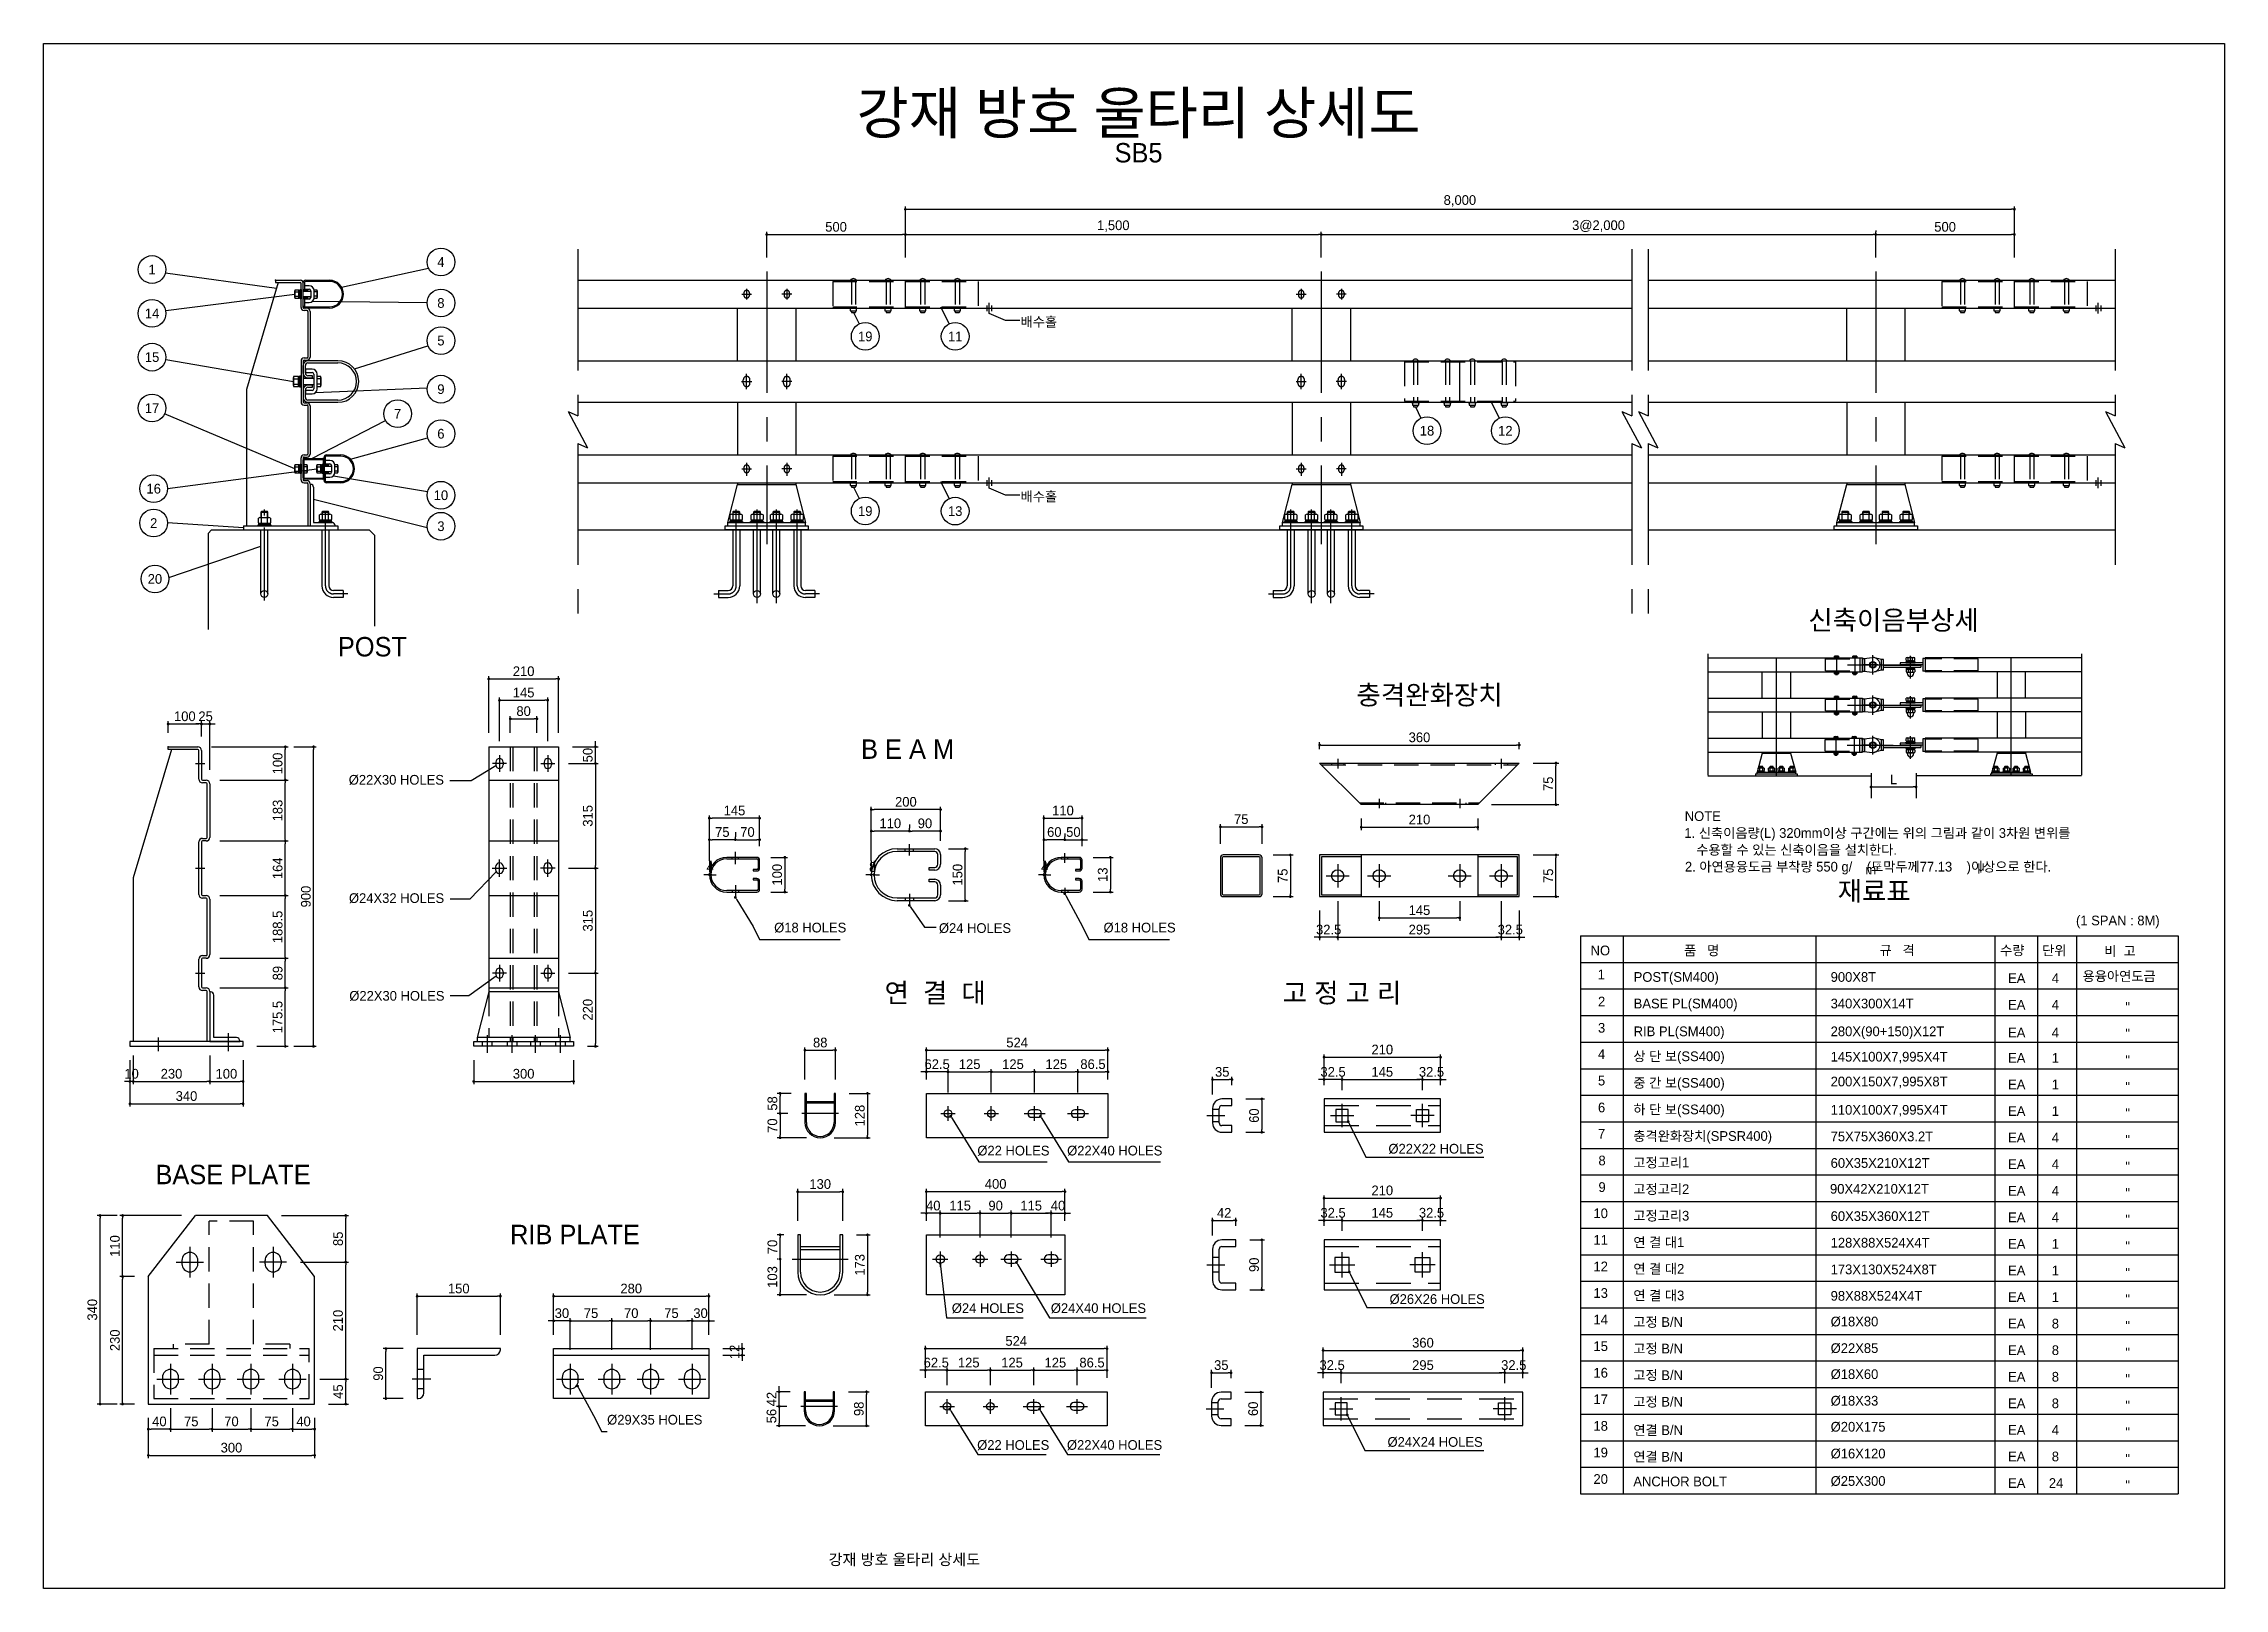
# Model space of a CAD drawing. Header units: metres. Extents: x 185094 to 267743, y 19941 to 53123.
# Drawn here: x 258412 to 266278, y 35138 to 40708 of the extents above; entities that cross this region are included whole.
import ezdxf
from ezdxf.enums import TextEntityAlignment as Align

# ---------------------------------------------------------------- set-up
doc = ezdxf.new("R2010")
doc.units = ezdxf.units.M
doc.header["$LTSCALE"] = 500
for name, pattern in [('CENTER', [2, 1.25, -0.25, 0.25, -0.25]), ('CENTER2', [1.125, 0.75, -0.125, 0.125, -0.125]), ('HIDDEN', [0.375, 0.25, -0.125]), ('HIDDEN2', [0.1875, 0.125, -0.0625])]:
    doc.linetypes.add(name, pattern=pattern)
for name, color, linetype in [('2', 3, 'Continuous'), ('5', 6, 'Continuous'), ('6', 4, 'Continuous'), ('CONC', 4, 'Continuous'), ('CZ-TEX2', 7, 'Continuous'), ('DIML', 1, 'Continuous'), ('THIN', 3, 'Continuous'), ('TITL1', 6, 'HIDDEN2')]:
    doc.layers.add(name, color=color, linetype=linetype)
doc.styles.add('CZ-TEXT2', font='malgun_0.ttf')
doc.styles.add('HY견고딕', font='')
doc.styles.add('MtXpl_', font='신명조.shx')
doc.styles.add('MtXpl__1', font='Gulim.ttf')
doc.styles.add('MtXpl_Gothic_R', font='Gothic R.shx')
doc.styles.add('산돌고딕M', font='산돌고딕M.TTF')
doc.styles.add('휴먼고딕', font='HMKMG.TTF')
doc.styles.get('HY견고딕').set_extended_font_data('HYgtrE')

msp = doc.modelspace()

# ---------------------------------------------------------------- texts
at = {"style": '산돌고딕M'}
msp.add_text('강재 방호 울타리 상세도', height=40, dxfattribs=at).set_placement((261243.6554, 35221.7391))
at = {"color": 7, "ltscale": 0.7, "char_height": 35, "attachment_point": 5, "style": '휴먼고딕'}
for s, insert in [('210', (260143.6523, 38444.7151)), ('145', (260143.6523, 38367.7866)), ('80', (260143.6523, 38300.7912)), ('100', (258921.6583, 38282.2119)), ('25', (258996.6583, 38282.1222)), ('10', (258729.6583, 36993.153)), ('230', (258873.6583, 36993.153)), ('100', (259071.6583, 36993.153)), ('300', (260143.6523, 36993.153)), ('340', (258927.6583, 36912.7042)), ('150', (259909.6837, 36218.6908)), ('280', (260531.7859, 36218.6908)), ('30', (260281.7859, 36129.8397)), ('75', (260386.7859, 36129.75)), ('70', (260531.7859, 36129.8397)), ('75', (260676.7859, 36129.75)), ('30', (260781.7859, 36129.8397)), ('40', (258829.9271, 35739.4627)), ('75', (258944.9271, 35739.3729)), ('70', (259089.9271, 35739.4627)), ('75', (259234.9271, 35739.3729)), ('40', (259349.9271, 35739.4627)), ('300', (259089.9271, 35644.8405))]:
    msp.add_mtext(s, dxfattribs=dict(at, insert=insert))
at = {"color": 7, "ltscale": 0.7, "char_height": 35, "attachment_point": 5, "rotation": 90, "style": '휴먼고딕'}
for s, insert in [('100', (259256.5327, 38112.2898)), ('50', (260375.1239, 38142.2898)), ('183', (259256.6224, 37942.4898)), ('315', (260375.2136, 37923.2898)), ('164', (259256.6224, 37734.2898)), ('900', (259358.3409, 37632.2898)), ('188.5', (259256.5327, 37522.7898)), ('315', (260375.2136, 37545.2898)), ('89', (259256.6224, 37356.2898)), ('175.5', (259256.5327, 37197.5898)), ('220', (260375.1239, 37224.2898)), ('85', (259474.4979, 36398.1103)), ('110', (258669.7527, 36372.2119)), ('340', (258588.2731, 36142.2119)), ('210', (259474.4082, 36103.1103)), ('230', (258669.7527, 36032.2119)), ('12', (260904.1619, 35990.2119)), ('45', (259474.4979, 35847.2119)), ('90', (259619.3946, 35912.2119))]:
    msp.add_mtext(s, dxfattribs=dict(at, insert=insert))
at = {"layer": 'CZ-TEX2', "style": 'CZ-TEXT2'}
msp.add_text('강재 방호 울타리 상세도', height=150, dxfattribs=at).set_placement((262361.5299, 40458.1217), align=Align.MIDDLE_CENTER)
at = {"layer": 'DIML', "color": 7, "ltscale": 0.7, "style": '휴먼고딕'}
for s, p in [('1', (258803.5804, 39893.483)), ('4', (259845.3596, 39920.6008)), ('14', (258803.5804, 39735.2798)), ('8', (259845.3596, 39772.8905)), ('5', (259845.3596, 39636.9516)), ('19', (261375.7443, 39652.3064)), ('11', (261700.1413, 39652.3064)), ('15', (258803.5804, 39577.5019)), ('17', (258803.5804, 39393.8586)), ('9', (259845.3596, 39462.0262)), ('7', (259689.0632, 39373.4409)), ('18', (263401.9779, 39312.3064)), ('12', (263684.4038, 39312.3064)), ('6', (259845.3596, 39301.3548)), ('16', (258809.4794, 39103.2586)), ('10', (259845.3596, 39079.509)), ('19', (261375.7443, 39022.4325)), ('13', (261700.1413, 39022.3064)), ('2', (258809.4794, 38979.4389)), ('3', (259845.3596, 38967.883)), ('20', (258813.8492, 38777.7711))]:
    msp.add_text(s, height=35, dxfattribs=at).set_placement(p, align=Align.MIDDLE)
at = {"layer": 'DIML', "color": 7}
for s, height, style, p in [('배수홀', 35, 'MtXpl__1', (261935.9908, 39687.3853)), ('배수홀', 35, 'MtXpl__1', (261935.9908, 39057.3853)), ('NOTE', 35, '휴먼고딕', (264331.4723, 37904.843)), ('1. 신축이음량(L) 320mm이상 구간에는 위의 그림과 같이 3차원 변위를', 35, '휴먼고딕', (264330.2159, 37844.0866)), ('2. 아연용융도금 부착량 550 g/    (도막두께77.13    )이상으로 한다.', 35, '휴먼고딕', (264332.1902, 37722.5738)), ('   수용할 수 있는 신축이음을 설치한다.', 35, '휴먼고딕', (264334.1646, 37783.3302)), ('m', 35, '휴먼고딕', (264982.9127, 37712.0717)), ('2', 17.5, '휴먼고딕', (265024.3615, 37733.7121)), ('μ', 35, 'MtXpl_', (265386.6853, 37725.1179)), ('(1 SPAN : 8M)', 35, '휴먼고딕', (265742.643, 37528.5352)), ('NO', 35, '휴먼고딕', (263991.9124, 37420.4444)), ('품   명', 35, '휴먼고딕', (264329.1393, 37420.5091)), ('규   격', 35, '휴먼고딕', (265033.9696, 37421.445)), ('수량', 35, '휴먼고딕', (265469.0357, 37420.9883)), ('단위', 35, '휴먼고딕', (265620.6302, 37420.2932)), ('비  고', 35, '휴먼고딕', (265844.3088, 37418.4875)), ('1', 35, '휴먼고딕', (264017.3681, 37333.9108)), ('POST(SM400)', 35, '휴먼고딕', (264147.2892, 37324.8639)), ('용융아연도금', 35, '휴먼고딕', (265766.4469, 37327.8682)), ('900X8T', 35, '휴먼고딕', (264857.707, 37324.8639)), ('EA', 35, '휴먼고딕', (265497.6535, 37320.5726)), ('4', 35, '휴먼고딕', (265655.2614, 37320.5726)), ('2', 35, '휴먼고딕', (264018.5687, 37236.219)), ('BASE PL(SM400)', 35, '휴먼고딕', (264147.2892, 37229.038)), ('340X300X14T', 35, '휴먼고딕', (264857.707, 37229.038)), ('EA', 35, '휴먼고딕', (265497.6535, 37224.7467)), ('4', 35, '휴먼고딕', (265655.2614, 37224.7467)), ('"', 35, '휴먼고딕', (265920.5091, 37216.6328)), ('3', 35, '휴먼고딕', (264018.5687, 37141.4758)), ('RIB PL(SM400)', 35, '휴먼고딕', (264147.2892, 37128.7749)), ('280X(90+150)X12T', 35, '휴먼고딕', (264857.707, 37128.7749)), ('EA', 35, '휴먼고딕', (265497.6535, 37124.4836)), ('4', 35, '휴먼고딕', (265655.2614, 37124.4836)), ('"', 35, '휴먼고딕', (265920.5091, 37120.8069)), ('4', 35, '휴먼고딕', (264018.5687, 37046.9511)), ('상 단 보(SS400)', 35, '휴먼고딕', (264146.0759, 37038.8487)), ('145X100X7,995X4T', 35, '휴먼고딕', (264857.707, 37037.3862)), ('EA', 35, '휴먼고딕', (265497.6535, 37033.095)), ('1', 35, '휴먼고딕', (265655.2614, 37033.095)), ('"', 35, '휴먼고딕', (265920.5091, 37024.981)), ('5', 35, '휴먼고딕', (264018.5687, 36951.1248)), ('중 간 보(SS400)', 35, '휴먼고딕', (264146.0759, 36943.0229)), ('200X150X7,995X8T', 35, '휴먼고딕', (264857.707, 36947.8694)), ('EA', 35, '휴먼고딕', (265497.6535, 36937.2691)), ('1', 35, '휴먼고딕', (265655.2614, 36937.2691)), ('6', 35, '휴먼고딕', (264018.5687, 36854.2153)), ('"', 35, '휴먼고딕', (265920.5091, 36929.1552)), ('하 단 보(SS400)', 35, '휴먼고딕', (264146.0759, 36847.197)), ('110X100X7,995X4T', 35, '휴먼고딕', (264857.707, 36845.7345)), ('EA', 35, '휴먼고딕', (265497.6535, 36841.4432)), ('1', 35, '휴먼고딕', (265655.2614, 36841.4432)), ('"', 35, '휴먼고딕', (265920.5091, 36833.3293)), ('Ø22X22 HOLES', 35, '휴먼고딕', (263262.8023, 36705.5064)), ('7', 35, '휴먼고딕', (264018.5687, 36759.4721)), ('충격완화장치(SPSR400)', 35, '휴먼고딕', (264146.0759, 36751.3711)), ('75X75X360X3.2T', 35, '휴먼고딕', (264857.707, 36749.9086)), ('EA', 35, '휴먼고딕', (265497.6535, 36745.6174)), ('4', 35, '휴먼고딕', (265655.2614, 36745.6174)), ('"', 35, '휴먼고딕', (265920.5091, 36737.5034)), ('8', 35, '휴먼고딕', (264020.2881, 36663.0645)), ('고정고리1', 35, '휴먼고딕', (264146.0759, 36655.5452)), ('60X35X210X12T', 35, '휴먼고딕', (264857.707, 36654.0827)), ('EA', 35, '휴먼고딕', (265497.6535, 36649.7915)), ('4', 35, '휴먼고딕', (265655.2614, 36649.7915)), ('"', 35, '휴먼고딕', (265920.5091, 36641.6775)), ('9', 35, '휴먼고딕', (264020.2881, 36567.2381)), ('고정고리2', 35, '휴먼고딕', (264146.0759, 36559.7194)), ('90X42X210X12T', 35, '휴먼고딕', (264855.4115, 36560.8089)), ('EA', 35, '휴먼고딕', (265497.6535, 36553.9656)), ('4', 35, '휴먼고딕', (265655.2614, 36553.9656)), ('"', 35, '휴먼고딕', (265920.5091, 36545.8517)), ('10', 35, '휴먼고딕', (264002.3242, 36472.6474)), ('고정고리3', 35, '휴먼고딕', (264146.0759, 36463.8935)), ('60X35X360X12T', 35, '휴먼고딕', (264857.707, 36462.431)), ('EA', 35, '휴먼고딕', (265497.6535, 36458.1397)), ('4', 35, '휴먼고딕', (265655.2614, 36458.1397)), ('"', 35, '휴먼고딕', (265920.5091, 36450.0258)), ('11', 35, '휴먼고딕', (264002.3242, 36376.8215)), ('연 결 대1', 35, '휴먼고딕', (264146.0759, 36368.0676)), ('128X88X524X4T', 35, '휴먼고딕', (264857.707, 36366.6051)), ('EA', 35, '휴먼고딕', (265497.6535, 36362.3139)), ('1', 35, '휴먼고딕', (265655.2614, 36362.3139)), ('"', 35, '휴먼고딕', (265920.5091, 36354.1999)), ('12', 35, '휴먼고딕', (264002.3242, 36280.9957)), ('연 결 대2', 35, '휴먼고딕', (264146.0759, 36272.2417)), ('173X130X524X8T', 35, '휴먼고딕', (264857.707, 36270.4145)), ('EA', 35, '휴먼고딕', (265497.6535, 36266.488)), ('1', 35, '휴먼고딕', (265655.2614, 36266.488)), ('"', 35, '휴먼고딕', (265920.5091, 36258.374)), ('Ø26X26 HOLES', 35, '휴먼고딕', (263266.8023, 36163.3814)), ('13', 35, '휴먼고딕', (264002.3242, 36185.1698)), ('연 결 대3', 35, '휴먼고딕', (264146.0759, 36176.4159)), ('98X88X524X4T', 35, '휴먼고딕', (264857.707, 36174.9534)), ('EA', 35, '휴먼고딕', (265497.6535, 36170.6621)), ('1', 35, '휴먼고딕', (265655.2614, 36170.6621)), ('"', 35, '휴먼고딕', (265920.5091, 36162.5482)), ('Ø24 HOLES', 35, '휴먼고딕', (261687.9999, 36130.5965)), ('Ø24X40 HOLES', 35, '휴먼고딕', (262045.1352, 36130.6705)), ('14', 35, '휴먼고딕', (264002.3242, 36089.3439)), ('고정 B/N', 35, '휴먼고딕', (264146.0759, 36080.59)), ('Ø18X80', 35, '휴먼고딕', (264857.8127, 36082.2831)), ('EA', 35, '휴먼고딕', (265497.6535, 36074.8362)), ('8', 35, '휴먼고딕', (265655.2614, 36074.8362)), ('15', 35, '휴먼고딕', (264002.3242, 35993.518)), ('고정 B/N', 35, '휴먼고딕', (264146.0759, 35984.7641)), ('"', 35, '휴먼고딕', (265920.5091, 36066.7223)), ('Ø22X85', 35, '휴먼고딕', (264857.8127, 35986.4573)), ('EA', 35, '휴먼고딕', (265497.6535, 35979.0104)), ('8', 35, '휴먼고딕', (265655.2614, 35979.0104)), ('"', 35, '휴먼고딕', (265920.5091, 35970.8964)), ('16', 35, '휴먼고딕', (264002.3242, 35897.6922)), ('고정 B/N', 35, '휴먼고딕', (264146.0759, 35888.9382)), ('Ø18X60', 35, '휴먼고딕', (264857.8127, 35892.5841)), ('EA', 35, '휴먼고딕', (265497.6535, 35883.1845)), ('8', 35, '휴먼고딕', (265655.2614, 35883.1845)), ('"', 35, '휴먼고딕', (265920.5091, 35875.0705)), ('17', 35, '휴먼고딕', (264002.3242, 35801.8663)), ('고정 B/N', 35, '휴먼고딕', (264146.0759, 35793.1124)), ('Ø18X33', 35, '휴먼고딕', (264857.8127, 35796.7582)), ('EA', 35, '휴먼고딕', (265497.6535, 35787.3586)), ('8', 35, '휴먼고딕', (265655.2614, 35787.3586)), ('"', 35, '휴먼고딕', (265920.5091, 35779.2447)), ('Ø', 35, 'MtXpl_Gothic_R', (260444.7285, 35728.3097)), ('29X35 HOLES', 35, '휴먼고딕', (260481.3952, 35728.3097)), ('18', 35, '휴먼고딕', (264002.3242, 35706.0404)), ('연결 B/N', 35, '휴먼고딕', (264146.0759, 35690.6366)), ('Ø20X175', 35, '휴먼고딕', (264857.8127, 35702.894)), ('EA', 35, '휴먼고딕', (265497.6535, 35691.5327)), ('4', 35, '휴먼고딕', (265655.2614, 35691.5327)), ('"', 35, '휴먼고딕', (265920.5091, 35683.4188)), ('Ø22 HOLES', 35, '휴먼고딕', (261779.4677, 35637.1222)), ('Ø22X40 HOLES', 35, '휴먼고딕', (262103.2935, 35637.1961)), ('Ø24X24 HOLES', 35, '휴먼고딕', (263259.4739, 35648.1173)), ('19', 35, '휴먼고딕', (264002.3242, 35610.2145)), ('연결 B/N', 35, '휴먼고딕', (264146.0759, 35594.8107)), ('Ø16X120', 35, '휴먼고딕', (264857.8127, 35606.2429)), ('EA', 35, '휴먼고딕', (265497.6535, 35595.7069)), ('8', 35, '휴먼고딕', (265655.2614, 35595.7069)), ('"', 35, '휴먼고딕', (265920.5091, 35587.5929)), ('20', 35, '휴먼고딕', (264002.3242, 35514.3887)), ('ANCHOR BOLT', 35, '휴먼고딕', (264146.0759, 35505.6347)), ('Ø25X300', 35, '휴먼고딕', (264857.8127, 35507.3279)), ('EA', 35, '휴먼고딕', (265497.6535, 35499.881)), ('24', 35, '휴먼고딕', (265644.6897, 35499.881)), ('"', 35, '휴먼고딕', (265920.5091, 35491.767))]:
    msp.add_text(s, height=height, dxfattribs=dict(at, style=style)).set_placement(p)
at = {"layer": 'DIML', "color": 7, "ltscale": 0.7, "style": '휴먼고딕'}
for s, p in [('Ø22X30 HOLES', (259512.9749, 38035.9043)), ('Ø24X32 HOLES', (259513.7164, 37609.22)), ('Ø18 HOLES', (261047.2813, 37502.9005)), ('Ø24 HOLES', (261641.6033, 37501.1753)), ('Ø18 HOLES', (262235.2363, 37502.9005)), ('Ø22X30 HOLES', (259514.9043, 37256.8624)), ('Ø22 HOLES', (261780.1185, 36698.6202)), ('Ø22X40 HOLES', (262103.9443, 36698.6942))]:
    msp.add_text(s, height=35, dxfattribs=at).set_placement(p)
at = {"layer": 'DIML', "color": 7, "ltscale": 0.7, "char_height": 35, "attachment_point": 5, "style": '휴먼고딕'}
for s, insert in [('8,000', (263520.4943, 40140.808)), ('500', (261270.4943, 40047.2461)), ('1,500', (262270.4943, 40049.8486)), ('3@2,000', (264020.4943, 40049.8486)), ('500', (265270.4943, 40047.2461)), ('360', (263374.6835, 38206.2952)), ('L', (265084.6007, 38054.9525)), ('200', (261522.4001, 37973.6446)), ('145', (260904.1258, 37942.4045)), ('110', (261466.1501, 37896.167)), ('90', (261591.1501, 37896.167)), ('110', (262088.9558, 37942.3946)), ('75', (262731.8308, 37911.2066)), ('210', (263374.6835, 37909.8357)), ('75', (260860.3758, 37864.8273)), ('70', (260951.0008, 37864.917)), ('60', (262057.7058, 37864.917)), ('50', (262126.4558, 37864.917)), ('4', (260816.0008, 37738.6644)), ('8', (261402.4001, 37738.6644)), ('4', (262022.7058, 37738.6644)), ('145', (263374.6835, 37582.8921)), ('32.5', (263047.1835, 37513.0676)), ('295', (263374.6835, 37512.9778)), ('32.5', (263702.1835, 37513.0676)), ('88', (261213.3669, 37105.7437)), ('524', (261923.6256, 37105.7437)), ('210', (263240.6232, 37080.5827)), ('62.5', (261635.1881, 37027.7171)), ('125', (261752.3756, 37027.6273)), ('125', (261908.6256, 37027.6273)), ('125', (262064.8756, 37027.6273)), ('86.5', (262197.0631, 37027.7171)), ('35', (262663.2957, 36999.9557)), ('32.5', (263063.1232, 37000.0454)), ('145', (263240.6232, 36999.9557)), ('32.5', (263418.1232, 37000.0454)), ('130', (261213.3669, 36595.3909)), ('400', (261846.1256, 36595.8334)), ('210', (263240.6232, 36572.4577)), ('40', (261621.1256, 36517.7171)), ('115', (261718.0006, 36517.6273)), ('90', (261846.1256, 36517.7171)), ('115', (261974.2506, 36517.6273)), ('40', (262071.1256, 36517.7171)), ('42', (262670.2957, 36491.8307)), ('32.5', (263063.1232, 36491.9204)), ('145', (263240.6232, 36491.8307)), ('32.5', (263418.1232, 36491.9204)), ('524', (261920.2972, 36029.6046)), ('360', (263387.2948, 36023.1936)), ('62.5', (261631.8597, 35951.578)), ('125', (261749.0472, 35951.4882)), ('125', (261905.2972, 35951.4882)), ('125', (262061.5472, 35951.4882)), ('86.5', (262193.7347, 35951.578)), ('35', (262659.9673, 35942.5666)), ('32.5', (263059.7948, 35942.6563)), ('295', (263387.2948, 35942.5666)), ('32.5', (263714.7948, 35942.6563))]:
    msp.add_mtext(s, dxfattribs=dict(at, insert=insert))
at = {"layer": 'DIML', "color": 7, "ltscale": 0.7, "char_height": 35, "attachment_point": 5, "rotation": 90, "style": '휴먼고딕'}
for s, insert in [('75', (263839.4673, 38038.8471)), ('100', (261058.078, 37711.1644)), ('150', (261708.9656, 37711.1644)), ('13', (262232.4243, 37711.1644)), ('75', (262881.5508, 37707.2723)), ('75', (263839.4673, 37707.2723)), ('58', (261041.1081, 36886.2057)), ('70', (261041.0183, 36806.2057)), ('128', (261356.2396, 36842.4557)), ('60', (262778.2628, 36842.4557)), ('70', (261041.0183, 36368.7057)), ('173', (261356.2396, 36304.3307)), ('103', (261041.0183, 36260.5807)), ('90', (262778.2845, 36304.3307)), ('42', (261037.7797, 35820.0666)), ('98', (261352.9112, 35785.0666)), ('60', (262774.9344, 35785.0666)), ('56', (261037.7797, 35758.8166))]:
    msp.add_mtext(s, dxfattribs=dict(at, insert=insert))
at = {"layer": 'TITL1', "style": 'HY견고딕'}
msp.add_text('SB5', height=70, dxfattribs=at).set_placement((262361.5299, 40314.5838), align=Align.MIDDLE_CENTER)
for s, p in [('신축이음부상세', (265084.6007, 38594.2112)), ('POST', (259598.3259, 38498.3044)), ('충격완화장치', (263411.1096, 38324.7394)), ('B E A M', (261528.59, 38128.9766)), ('재료표 ', (265027.6162, 37617.2323)), ('연  결  대', (261627.8763, 37250.1784)), ('고 정 고 리', (263095.3443, 37250.1784)), ('BASE PLATE', (259095.6763, 36595.0346)), ('RIB PLATE', (260328.8836, 36378.7013))]:
    msp.add_text(s, height=70, dxfattribs=at).set_placement(p, align=Align.CENTER)

# ---------------------------------------------------------------- blocks, each defined once
blk = doc.blocks.new('_Dot')
at = {"color": 0, "linetype": 'ByBlock', "lineweight": -2}
blk.add_line((-0.5, 0), (-1, 0), dxfattribs=at)
at = {"color": 0, "linetype": 'ByBlock', "const_width": 0.5}
blk.add_lwpolyline([(-0.25, 0, 1), (0.25, 0, 1)], format="xyb", close=True, dxfattribs=at)

# ---------------------------------------------------------------- linework, layer by layer
for p, q in [((258412.3864, 40708.1171), (266277.7884, 40708.1171)), ((258412.3864, 35137.5536), (258412.3864, 40708.1171)), ((266277.7884, 40708.1171), (266277.7884, 35137.5536)), ((259319.513, 39820.264), (259332.9323, 39820.264)), ((259332.9323, 39820.264), (259332.9323, 39789.0871)), ((259332.9323, 39819.638), (259337.4323, 39819.638)), ((259332.9323, 39789.713), (259332.9323, 39819.638)), ((259337.4323, 39821.5505), (259340.8073, 39821.5505)), ((259337.4323, 39787.8005), (259337.4323, 39821.5505)), ((259337.4323, 39819.638), (259337.4323, 39789.713)), ((259340.8073, 39756.6755), (259340.8073, 39843.6755)), ((259340.8073, 39821.5505), (259340.8073, 39787.8005)), ((259348.8073, 39756.6755), (259348.8073, 39843.6755)), ((259375.8073, 39813.6755), (259348.8073, 39813.6755)), ((259387.8073, 39820.264), (259397.8515, 39820.264)), ((259387.8073, 39789.0871), (259387.8073, 39820.264)), ((259332.9323, 39789.0871), (259319.513, 39789.0871)), ((259337.4323, 39789.713), (259332.9323, 39789.713)), ((259340.8073, 39787.8005), (259337.4323, 39787.8005)), ((259348.8073, 39795.6755), (259375.8073, 39795.6755)), ((259362.8073, 39753.6755), (259351.8073, 39753.6755)), ((259362.8073, 39745.6755), (259351.8073, 39745.6755)), ((259397.8515, 39789.0871), (259387.8073, 39789.0871)), ((259473.8073, 39564.6755), (259365.8073, 39564.6755)), ((259314.781, 39508.7281), (259331.1823, 39508.7281)), ((259331.1823, 39508.7281), (259331.1823, 39470.623)), ((259331.1823, 39507.9631), (259336.6823, 39507.9631)), ((259331.1823, 39471.388), (259331.1823, 39507.9631)), ((259336.6823, 39510.3005), (259340.8073, 39510.3005)), ((259336.6823, 39469.0505), (259336.6823, 39510.3005)), ((259336.6823, 39507.9631), (259336.6823, 39471.388)), ((259340.8073, 39510.3005), (259340.8073, 39469.0505)), ((259348.8073, 39518.9322), (259348.8073, 39547.6755)), ((259348.8073, 39547.6755), (259348.8073, 39519.6755)), ((259386.8073, 39500.6755), (259348.8073, 39500.6755)), ((259356.8073, 39519.6755), (259356.8073, 39547.6755)), ((259365.8073, 39556.6755), (259473.8073, 39556.6755)), ((259381.8073, 39510.6755), (259365.8073, 39510.6755)), ((259365.8073, 39502.6755), (259381.8073, 39502.6755)), ((259381.8073, 39502.6755), (259381.8073, 39510.6755)), ((259398.8073, 39508.7281), (259411.0835, 39508.7281)), ((259398.8073, 39470.623), (259398.8073, 39508.7281)), ((259331.1823, 39470.623), (259314.781, 39470.623)), ((259336.6823, 39471.388), (259331.1823, 39471.388)), ((259340.8073, 39469.0505), (259336.6823, 39469.0505)), ((259348.8073, 39478.6755), (259386.8073, 39478.6755)), ((259348.8073, 39459.6755), (259348.8073, 39431.6755)), ((259356.8073, 39431.6755), (259356.8073, 39459.6755)), ((259381.8073, 39476.6755), (259365.8073, 39476.6755)), ((259365.8073, 39468.6755), (259381.8073, 39468.6755)), ((259473.8073, 39422.6755), (259365.8073, 39422.6755)), ((259365.8073, 39414.6755), (259473.8073, 39414.6755)), ((259381.8073, 39468.6755), (259381.8073, 39476.6755)), ((259411.0835, 39470.623), (259398.8073, 39470.623)), ((259319.513, 39190.264), (259332.9323, 39190.264)), ((259332.9323, 39190.264), (259332.9323, 39159.0871)), ((259332.9323, 39189.638), (259337.4323, 39189.638)), ((259332.9323, 39159.713), (259332.9323, 39189.638)), ((259337.4323, 39191.5505), (259340.8073, 39191.5505)), ((259337.4323, 39157.8005), (259337.4323, 39191.5505)), ((259337.4323, 39189.638), (259337.4323, 39159.713)), ((259340.8073, 39135.1755), (259340.8073, 39214.1755)), ((259340.8073, 39191.5505), (259340.8073, 39157.8005)), ((259348.8073, 39214.1755), (259348.8073, 39135.1755)), ((259348.8073, 39142.3755), (259348.8073, 39206.9755)), ((259352.0073, 39142.3755), (259352.0073, 39206.9755)), ((259352.0073, 39190.264), (259362.0515, 39190.264)), ((259352.0073, 39159.0871), (259352.0073, 39190.264)), ((259354.0073, 39212.1755), (259418.6073, 39212.1755)), ((259354.0073, 39208.9755), (259418.6073, 39208.9755)), ((259399.313, 39190.264), (259412.7323, 39190.264)), ((259412.7323, 39190.264), (259412.7323, 39159.0871)), ((259412.7323, 39189.638), (259417.2323, 39189.638)), ((259412.7323, 39159.713), (259412.7323, 39189.638)), ((259417.2323, 39191.5505), (259420.6073, 39191.5505)), ((259417.2323, 39157.8005), (259417.2323, 39191.5505)), ((259417.2323, 39189.638), (259417.2323, 39159.713)), ((259420.6073, 39206.9755), (259420.6073, 39142.3755)), ((259420.6073, 39191.5505), (259420.6073, 39157.8005)), ((259423.8073, 39206.9755), (259423.8073, 39142.3755)), ((259450.8073, 39183.6755), (259423.8073, 39183.6755)), ((259462.8073, 39190.264), (259472.8515, 39190.264)), ((259462.8073, 39159.0871), (259462.8073, 39190.264)), ((259332.9323, 39159.0871), (259319.513, 39159.0871)), ((259337.4323, 39159.713), (259332.9323, 39159.713)), ((259340.8073, 39157.8005), (259337.4323, 39157.8005)), ((259362.0515, 39159.0871), (259352.0073, 39159.0871)), ((259418.6073, 39140.3755), (259354.0073, 39140.3755)), ((259418.6073, 39137.1755), (259354.0073, 39137.1755)), ((259375.8073, 39118.6755), (259373.8073, 39118.6755)), ((259412.7323, 39159.0871), (259399.313, 39159.0871)), ((259417.2323, 39159.713), (259412.7323, 39159.713)), ((259420.6073, 39157.8005), (259417.2323, 39157.8005)), ((259423.8073, 39165.6755), (259450.8073, 39165.6755)), ((259472.8515, 39159.0871), (259462.8073, 39159.0871)), ((259197.9712, 39020.6755), (259196.2798, 39018.9841)), ((259196.2798, 39018.9841), (259196.2798, 38998.8005)), ((259219.5883, 39020.6755), (259197.9712, 39020.6755)), ((259221.2798, 39018.9841), (259219.5883, 39020.6755)), ((259221.2798, 38998.8005), (259221.2798, 39018.9841)), ((259417.9987, 39020.6755), (259416.3073, 39018.9841)), ((259416.3073, 39018.9841), (259416.3073, 39010.8005)), ((259439.6158, 39020.6755), (259417.9987, 39020.6755)), ((259441.3073, 39018.9841), (259439.6158, 39020.6755)), ((259441.3073, 39010.8005), (259441.3073, 39018.9841)), ((260899.6858, 39020.6755), (260897.9943, 39018.9841)), ((260897.9943, 39018.9841), (260897.9943, 39010.8005)), ((260921.3029, 39020.6755), (260899.6858, 39020.6755)), ((260922.9943, 39018.9841), (260921.3029, 39020.6755)), ((260922.9943, 39010.8005), (260922.9943, 39018.9841)), ((260974.6858, 39020.6755), (260972.9943, 39018.9841)), ((260972.9943, 39018.9841), (260972.9943, 39010.8005)), ((260996.3029, 39020.6755), (260974.6858, 39020.6755)), ((260997.9943, 39018.9841), (260996.3029, 39020.6755)), ((260997.9943, 39010.8005), (260997.9943, 39018.9841)), ((261044.6858, 39020.6755), (261042.9943, 39018.9841)), ((261042.9943, 39018.9841), (261042.9943, 39010.8005)), ((261066.3029, 39020.6755), (261044.6858, 39020.6755)), ((261067.9943, 39018.9841), (261066.3029, 39020.6755)), ((261067.9943, 39010.8005), (261067.9943, 39018.9841)), ((261119.6858, 39020.6755), (261117.9943, 39018.9841)), ((261117.9943, 39018.9841), (261117.9943, 39010.8005)), ((261141.3029, 39020.6755), (261119.6858, 39020.6755)), ((261142.9943, 39018.9841), (261141.3029, 39020.6755)), ((261142.9943, 39010.8005), (261142.9943, 39018.9841)), ((262899.6858, 39020.6755), (262897.9943, 39018.9841)), ((262897.9943, 39018.9841), (262897.9943, 39010.8005)), ((262921.3029, 39020.6755), (262899.6858, 39020.6755)), ((262922.9943, 39018.9841), (262921.3029, 39020.6755)), ((262922.9943, 39010.8005), (262922.9943, 39018.9841)), ((262974.6858, 39020.6755), (262972.9943, 39018.9841)), ((262972.9943, 39018.9841), (262972.9943, 39010.8005)), ((262996.3029, 39020.6755), (262974.6858, 39020.6755)), ((262997.9943, 39018.9841), (262996.3029, 39020.6755)), ((262997.9943, 39010.8005), (262997.9943, 39018.9841)), ((263044.6858, 39020.6755), (263042.9943, 39018.9841)), ((263042.9943, 39018.9841), (263042.9943, 39010.8005)), ((263066.3029, 39020.6755), (263044.6858, 39020.6755)), ((263067.9943, 39018.9841), (263066.3029, 39020.6755)), ((263067.9943, 39010.8005), (263067.9943, 39018.9841)), ((263119.6858, 39020.6755), (263117.9943, 39018.9841)), ((263117.9943, 39018.9841), (263117.9943, 39010.8005)), ((263141.3029, 39020.6755), (263119.6858, 39020.6755)), ((263142.9943, 39018.9841), (263141.3029, 39020.6755)), ((263142.9943, 39010.8005), (263142.9943, 39018.9841)), ((264899.6858, 39020.6755), (264897.9943, 39018.9841)), ((264897.9943, 39018.9841), (264897.9943, 39010.8005)), ((264921.3029, 39020.6755), (264899.6858, 39020.6755)), ((264922.9943, 39018.9841), (264921.3029, 39020.6755)), ((264922.9943, 39010.8005), (264922.9943, 39018.9841)), ((264974.6858, 39020.6755), (264972.9943, 39018.9841)), ((264972.9943, 39018.9841), (264972.9943, 39010.8005)), ((264996.3029, 39020.6755), (264974.6858, 39020.6755)), ((264997.9943, 39018.9841), (264996.3029, 39020.6755)), ((264997.9943, 39010.8005), (264997.9943, 39018.9841)), ((265044.6858, 39020.6755), (265042.9943, 39018.9841)), ((265042.9943, 39018.9841), (265042.9943, 39010.8005)), ((265066.3029, 39020.6755), (265044.6858, 39020.6755)), ((265067.9943, 39018.9841), (265066.3029, 39020.6755)), ((265067.9943, 39010.8005), (265067.9943, 39018.9841)), ((265119.6858, 39020.6755), (265117.9943, 39018.9841)), ((265117.9943, 39018.9841), (265117.9943, 39010.8005)), ((265141.3029, 39020.6755), (265119.6858, 39020.6755)), ((265142.9943, 39018.9841), (265141.3029, 39020.6755)), ((265142.9943, 39010.8005), (265142.9943, 39018.9841)), ((259185.6548, 38968.6755), (259185.6548, 38972.4255)), ((259185.6548, 38972.4255), (259231.9048, 38972.4255)), ((259231.9048, 38968.6755), (259185.6548, 38968.6755)), ((259187.1291, 38980.4752), (259187.1291, 38997.1259)), ((259188.5298, 38972.4255), (259188.5298, 38978.8005)), ((259188.5298, 38978.8005), (259229.0298, 38978.8005)), ((259229.0298, 38972.4255), (259188.5298, 38972.4255)), ((259192.5418, 38998.8005), (259225.0177, 38998.8005)), ((259192.5418, 38998.8005), (259225.0177, 38998.8005)), ((259197.9544, 38980.4752), (259197.9544, 38997.1259)), ((259219.6051, 38980.4752), (259219.6051, 38997.1259)), ((259229.0298, 38978.8005), (259229.0298, 38972.4255)), ((259230.4304, 38997.1259), (259230.4304, 38980.4752)), ((259231.9048, 38972.4255), (259231.9048, 38968.6755)), ((259405.6823, 38980.6755), (259405.6823, 38984.4255)), ((259405.6823, 38984.4255), (259451.9323, 38984.4255)), ((259451.9323, 38980.6755), (259405.6823, 38980.6755)), ((259407.1566, 38992.4752), (259407.1566, 39009.1259)), ((259408.5573, 38984.4255), (259408.5573, 38990.8005)), ((259408.5573, 38990.8005), (259449.0573, 38990.8005)), ((259449.0573, 38984.4255), (259408.5573, 38984.4255)), ((259412.5693, 39010.8005), (259445.0452, 39010.8005)), ((259412.5693, 39010.8005), (259445.0452, 39010.8005)), ((259417.9819, 38992.4752), (259417.9819, 39009.1259)), ((259439.6326, 38992.4752), (259439.6326, 39009.1259)), ((259449.0573, 38990.8005), (259449.0573, 38984.4255)), ((259450.4579, 39009.1259), (259450.4579, 38992.4752)), ((259451.9323, 38984.4255), (259451.9323, 38980.6755)), ((260887.3693, 38980.6755), (260887.3693, 38984.4255)), ((260887.3693, 38984.4255), (260933.6193, 38984.4255)), ((260933.6193, 38980.6755), (260887.3693, 38980.6755)), ((260888.8437, 38992.4752), (260888.8437, 39009.1259)), ((260890.2443, 38984.4255), (260890.2443, 38990.8005)), ((260890.2443, 38990.8005), (260930.7443, 38990.8005)), ((260930.7443, 38984.4255), (260890.2443, 38984.4255)), ((260894.2564, 39010.8005), (260926.7323, 39010.8005)), ((260894.2564, 39010.8005), (260926.7323, 39010.8005)), ((260899.669, 38992.4752), (260899.669, 39009.1259)), ((260921.3197, 38992.4752), (260921.3197, 39009.1259)), ((260930.7443, 38990.8005), (260930.7443, 38984.4255)), ((260932.145, 39009.1259), (260932.145, 38992.4752)), ((260933.6193, 38984.4255), (260933.6193, 38980.6755)), ((260962.3693, 38984.4255), (261008.6193, 38984.4255)), ((260962.3693, 38980.6755), (260962.3693, 38984.4255)), ((261008.6193, 38980.6755), (260962.3693, 38980.6755)), ((260963.8437, 38992.4752), (260963.8437, 39009.1259)), ((260965.2443, 38990.8005), (261005.7443, 38990.8005)), ((260965.2443, 38984.4255), (260965.2443, 38990.8005)), ((261005.7443, 38984.4255), (260965.2443, 38984.4255)), ((260969.2564, 39010.8005), (261001.7323, 39010.8005)), ((260969.2564, 39010.8005), (261001.7323, 39010.8005)), ((260974.669, 38992.4752), (260974.669, 39009.1259)), ((260996.3197, 38992.4752), (260996.3197, 39009.1259)), ((261005.7443, 38990.8005), (261005.7443, 38984.4255)), ((261007.145, 39009.1259), (261007.145, 38992.4752)), ((261008.6193, 38984.4255), (261008.6193, 38980.6755)), ((261032.3693, 38984.4255), (261078.6193, 38984.4255)), ((261032.3693, 38980.6755), (261032.3693, 38984.4255)), ((261078.6193, 38980.6755), (261032.3693, 38980.6755)), ((261033.8437, 38992.4752), (261033.8437, 39009.1259)), ((261035.2443, 38990.8005), (261075.7443, 38990.8005)), ((261035.2443, 38984.4255), (261035.2443, 38990.8005)), ((261075.7443, 38984.4255), (261035.2443, 38984.4255)), ((261039.2564, 39010.8005), (261071.7323, 39010.8005)), ((261039.2564, 39010.8005), (261071.7323, 39010.8005)), ((261044.669, 38992.4752), (261044.669, 39009.1259)), ((261066.3197, 38992.4752), (261066.3197, 39009.1259)), ((261075.7443, 38990.8005), (261075.7443, 38984.4255)), ((261077.145, 39009.1259), (261077.145, 38992.4752)), ((261078.6193, 38984.4255), (261078.6193, 38980.6755)), ((261107.3693, 38984.4255), (261153.6193, 38984.4255)), ((261107.3693, 38980.6755), (261107.3693, 38984.4255)), ((261153.6193, 38980.6755), (261107.3693, 38980.6755)), ((261108.8437, 38992.4752), (261108.8437, 39009.1259)), ((261110.2443, 38990.8005), (261150.7443, 38990.8005)), ((261110.2443, 38984.4255), (261110.2443, 38990.8005)), ((261150.7443, 38984.4255), (261110.2443, 38984.4255)), ((261114.2564, 39010.8005), (261146.7323, 39010.8005)), ((261114.2564, 39010.8005), (261146.7323, 39010.8005)), ((261119.669, 38992.4752), (261119.669, 39009.1259)), ((261141.3197, 38992.4752), (261141.3197, 39009.1259)), ((261150.7443, 38990.8005), (261150.7443, 38984.4255)), ((261152.145, 39009.1259), (261152.145, 38992.4752)), ((261153.6193, 38984.4255), (261153.6193, 38980.6755)), ((262887.3693, 38984.4255), (262933.6193, 38984.4255)), ((262887.3693, 38980.6755), (262887.3693, 38984.4255)), ((262933.6193, 38980.6755), (262887.3693, 38980.6755)), ((262888.8437, 38992.4752), (262888.8437, 39009.1259)), ((262890.2443, 38990.8005), (262930.7443, 38990.8005)), ((262890.2443, 38984.4255), (262890.2443, 38990.8005)), ((262930.7443, 38984.4255), (262890.2443, 38984.4255)), ((262894.2564, 39010.8005), (262926.7323, 39010.8005)), ((262894.2564, 39010.8005), (262926.7323, 39010.8005)), ((262899.669, 38992.4752), (262899.669, 39009.1259)), ((262921.3197, 38992.4752), (262921.3197, 39009.1259)), ((262930.7443, 38990.8005), (262930.7443, 38984.4255)), ((262932.145, 39009.1259), (262932.145, 38992.4752)), ((262933.6193, 38984.4255), (262933.6193, 38980.6755)), ((262962.3693, 38980.6755), (262962.3693, 38984.4255)), ((262962.3693, 38984.4255), (263008.6193, 38984.4255)), ((263008.6193, 38980.6755), (262962.3693, 38980.6755)), ((262963.8437, 38992.4752), (262963.8437, 39009.1259)), ((262965.2443, 38984.4255), (262965.2443, 38990.8005)), ((262965.2443, 38990.8005), (263005.7443, 38990.8005)), ((263005.7443, 38984.4255), (262965.2443, 38984.4255)), ((262969.2564, 39010.8005), (263001.7323, 39010.8005)), ((262969.2564, 39010.8005), (263001.7323, 39010.8005)), ((262974.669, 38992.4752), (262974.669, 39009.1259)), ((262996.3197, 38992.4752), (262996.3197, 39009.1259)), ((263005.7443, 38990.8005), (263005.7443, 38984.4255)), ((263007.145, 39009.1259), (263007.145, 38992.4752)), ((263008.6193, 38984.4255), (263008.6193, 38980.6755)), ((263032.3693, 38980.6755), (263032.3693, 38984.4255)), ((263032.3693, 38984.4255), (263078.6193, 38984.4255)), ((263078.6193, 38980.6755), (263032.3693, 38980.6755)), ((263033.8437, 38992.4752), (263033.8437, 39009.1259)), ((263035.2443, 38984.4255), (263035.2443, 38990.8005)), ((263035.2443, 38990.8005), (263075.7443, 38990.8005)), ((263075.7443, 38984.4255), (263035.2443, 38984.4255)), ((263039.2564, 39010.8005), (263071.7323, 39010.8005)), ((263039.2564, 39010.8005), (263071.7323, 39010.8005)), ((263044.669, 38992.4752), (263044.669, 39009.1259)), ((263066.3197, 38992.4752), (263066.3197, 39009.1259)), ((263075.7443, 38990.8005), (263075.7443, 38984.4255)), ((263077.145, 39009.1259), (263077.145, 38992.4752)), ((263078.6193, 38984.4255), (263078.6193, 38980.6755)), ((263107.3693, 38980.6755), (263107.3693, 38984.4255)), ((263107.3693, 38984.4255), (263153.6193, 38984.4255)), ((263153.6193, 38980.6755), (263107.3693, 38980.6755)), ((263108.8437, 38992.4752), (263108.8437, 39009.1259)), ((263110.2443, 38984.4255), (263110.2443, 38990.8005)), ((263110.2443, 38990.8005), (263150.7443, 38990.8005)), ((263150.7443, 38984.4255), (263110.2443, 38984.4255)), ((263114.2564, 39010.8005), (263146.7323, 39010.8005)), ((263114.2564, 39010.8005), (263146.7323, 39010.8005)), ((263119.669, 38992.4752), (263119.669, 39009.1259)), ((263141.3197, 38992.4752), (263141.3197, 39009.1259)), ((263150.7443, 38990.8005), (263150.7443, 38984.4255)), ((263152.145, 39009.1259), (263152.145, 38992.4752)), ((263153.6193, 38984.4255), (263153.6193, 38980.6755)), ((264887.3693, 38984.4255), (264933.6193, 38984.4255)), ((264887.3693, 38980.6755), (264887.3693, 38984.4255)), ((264933.6193, 38980.6755), (264887.3693, 38980.6755)), ((264888.8437, 38992.4752), (264888.8437, 39009.1259)), ((264890.2443, 38990.8005), (264930.7443, 38990.8005)), ((264890.2443, 38984.4255), (264890.2443, 38990.8005)), ((264930.7443, 38984.4255), (264890.2443, 38984.4255)), ((264894.2564, 39010.8005), (264926.7323, 39010.8005)), ((264894.2564, 39010.8005), (264926.7323, 39010.8005)), ((264899.669, 38992.4752), (264899.669, 39009.1259)), ((264921.3197, 38992.4752), (264921.3197, 39009.1259)), ((264930.7443, 38990.8005), (264930.7443, 38984.4255)), ((264932.145, 39009.1259), (264932.145, 38992.4752)), ((264933.6193, 38984.4255), (264933.6193, 38980.6755)), ((264962.3693, 38980.6755), (264962.3693, 38984.4255)), ((264962.3693, 38984.4255), (265008.6193, 38984.4255)), ((265008.6193, 38980.6755), (264962.3693, 38980.6755)), ((264963.8437, 38992.4752), (264963.8437, 39009.1259)), ((264965.2443, 38984.4255), (264965.2443, 38990.8005)), ((264965.2443, 38990.8005), (265005.7443, 38990.8005)), ((265005.7443, 38984.4255), (264965.2443, 38984.4255)), ((264969.2564, 39010.8005), (265001.7323, 39010.8005)), ((264969.2564, 39010.8005), (265001.7323, 39010.8005)), ((264974.669, 38992.4752), (264974.669, 39009.1259)), ((264996.3197, 38992.4752), (264996.3197, 39009.1259)), ((265005.7443, 38990.8005), (265005.7443, 38984.4255)), ((265007.145, 39009.1259), (265007.145, 38992.4752)), ((265008.6193, 38984.4255), (265008.6193, 38980.6755)), ((265032.3693, 38980.6755), (265032.3693, 38984.4255)), ((265032.3693, 38984.4255), (265078.6193, 38984.4255)), ((265078.6193, 38980.6755), (265032.3693, 38980.6755)), ((265033.8437, 38992.4752), (265033.8437, 39009.1259)), ((265035.2443, 38984.4255), (265035.2443, 38990.8005)), ((265035.2443, 38990.8005), (265075.7443, 38990.8005)), ((265075.7443, 38984.4255), (265035.2443, 38984.4255)), ((265039.2564, 39010.8005), (265071.7323, 39010.8005)), ((265039.2564, 39010.8005), (265071.7323, 39010.8005)), ((265044.669, 38992.4752), (265044.669, 39009.1259)), ((265066.3197, 38992.4752), (265066.3197, 39009.1259)), ((265075.7443, 38990.8005), (265075.7443, 38984.4255)), ((265077.145, 39009.1259), (265077.145, 38992.4752)), ((265078.6193, 38984.4255), (265078.6193, 38980.6755)), ((265107.3693, 38980.6755), (265107.3693, 38984.4255)), ((265107.3693, 38984.4255), (265153.6193, 38984.4255)), ((265153.6193, 38980.6755), (265107.3693, 38980.6755)), ((265108.8437, 38992.4752), (265108.8437, 39009.1259)), ((265110.2443, 38984.4255), (265110.2443, 38990.8005)), ((265110.2443, 38990.8005), (265150.7443, 38990.8005)), ((265150.7443, 38984.4255), (265110.2443, 38984.4255)), ((265114.2564, 39010.8005), (265146.7323, 39010.8005)), ((265114.2564, 39010.8005), (265146.7323, 39010.8005)), ((265119.669, 38992.4752), (265119.669, 39009.1259)), ((265141.3197, 38992.4752), (265141.3197, 39009.1259)), ((265150.7443, 38990.8005), (265150.7443, 38984.4255)), ((265152.145, 39009.1259), (265152.145, 38992.4752)), ((265153.6193, 38984.4255), (265153.6193, 38980.6755)), ((264414.2019, 38493.0079), (264973.0831, 38493.0079)), ((264871.1353, 38494.5079), (264886.1353, 38494.5079)), ((264871.1353, 38493.0079), (264871.1353, 38494.5079)), ((264886.1353, 38493.0079), (264871.1353, 38493.0079)), ((264871.707, 38494.5079), (264871.707, 38498.972)), ((264885.5635, 38494.5079), (264871.707, 38494.5079)), ((264885.5635, 38498.972), (264885.5635, 38494.5079)), ((264886.1353, 38494.5079), (264886.1353, 38493.0079)), ((264937.1353, 38494.5079), (264952.1353, 38494.5079)), ((264937.1353, 38493.0079), (264937.1353, 38494.5079)), ((264952.1353, 38493.0079), (264937.1353, 38493.0079)), ((264937.707, 38494.5079), (264937.707, 38498.972)), ((264951.5635, 38494.5079), (264937.707, 38494.5079)), ((264951.5635, 38498.972), (264951.5635, 38494.5079)), ((264952.1353, 38494.5079), (264952.1353, 38493.0079)), ((265762.7405, 38493.0079), (265198.0831, 38493.0079)), ((264414.2019, 38443.0079), (264973.0831, 38443.0079)), ((264610.8853, 38348.0079), (264610.8853, 38443.0079)), ((264713.3853, 38443.0079), (264713.3853, 38348.0079)), ((264871.1353, 38443.0079), (264886.1353, 38443.0079)), ((264871.1353, 38441.5079), (264871.1353, 38443.0079)), ((264886.1353, 38441.5079), (264871.1353, 38441.5079)), ((264871.707, 38435.5438), (264871.707, 38441.5079)), ((264871.707, 38441.5079), (264885.5635, 38441.5079)), ((264874.6353, 38435.0079), (264874.6353, 38433.5491)), ((264874.6353, 38433.5491), (264875.1765, 38433.0079)), ((264875.1765, 38433.0079), (264882.094, 38433.0079)), ((264882.094, 38433.0079), (264882.6353, 38433.5491)), ((264882.6353, 38433.5491), (264882.6353, 38435.0079)), ((264885.5635, 38441.5079), (264885.5635, 38435.5438)), ((264886.1353, 38443.0079), (264886.1353, 38441.5079)), ((264937.1353, 38443.0079), (264952.1353, 38443.0079)), ((264937.1353, 38441.5079), (264937.1353, 38443.0079)), ((264952.1353, 38441.5079), (264937.1353, 38441.5079)), ((264937.707, 38435.5438), (264937.707, 38441.5079)), ((264937.707, 38441.5079), (264951.5635, 38441.5079)), ((264940.6353, 38435.0079), (264940.6353, 38433.5491)), ((264940.6353, 38433.5491), (264941.1765, 38433.0079)), ((264941.1765, 38433.0079), (264948.094, 38433.0079)), ((264948.094, 38433.0079), (264948.6353, 38433.5491)), ((264948.6353, 38433.5491), (264948.6353, 38435.0079)), ((264951.5635, 38441.5079), (264951.5635, 38435.5438)), ((264952.1353, 38443.0079), (264952.1353, 38441.5079)), ((265762.7405, 38443.0079), (265198.0831, 38443.0079)), ((265457.7809, 38443.0079), (265457.7809, 38348.0079)), ((265560.2809, 38348.0079), (265560.2809, 38443.0079)), ((264414.2019, 38348.0079), (264973.0831, 38348.0079)), ((264871.1353, 38349.5079), (264886.1353, 38349.5079)), ((264871.1353, 38348.0079), (264871.1353, 38349.5079)), ((264886.1353, 38348.0079), (264871.1353, 38348.0079)), ((264871.707, 38349.5079), (264871.707, 38353.972)), ((264885.5635, 38349.5079), (264871.707, 38349.5079)), ((264885.5635, 38353.972), (264885.5635, 38349.5079)), ((264886.1353, 38349.5079), (264886.1353, 38348.0079)), ((264937.1353, 38349.5079), (264952.1353, 38349.5079)), ((264937.1353, 38348.0079), (264937.1353, 38349.5079)), ((264952.1353, 38348.0079), (264937.1353, 38348.0079)), ((264937.707, 38349.5079), (264937.707, 38353.972)), ((264951.5635, 38349.5079), (264937.707, 38349.5079)), ((264951.5635, 38353.972), (264951.5635, 38349.5079)), ((264952.1353, 38349.5079), (264952.1353, 38348.0079)), ((265762.7405, 38348.0079), (265198.0831, 38348.0079)), ((264414.2019, 38298.0079), (264973.0831, 38298.0079)), ((264610.8853, 38298.0079), (264610.8853, 38203.0079)), ((264713.3853, 38298.0079), (264713.3853, 38203.0079)), ((264871.1353, 38298.0079), (264886.1353, 38298.0079)), ((264871.1353, 38296.5079), (264871.1353, 38298.0079)), ((264886.1353, 38296.5079), (264871.1353, 38296.5079)), ((264871.707, 38290.5438), (264871.707, 38296.5079)), ((264871.707, 38296.5079), (264885.5635, 38296.5079)), ((264874.6353, 38290.0079), (264874.6353, 38288.5491)), ((264874.6353, 38288.5491), (264875.1765, 38288.0079)), ((264875.1765, 38288.0079), (264882.094, 38288.0079)), ((264882.094, 38288.0079), (264882.6353, 38288.5491)), ((264882.6353, 38288.5491), (264882.6353, 38290.0079)), ((264885.5635, 38296.5079), (264885.5635, 38290.5438)), ((264886.1353, 38298.0079), (264886.1353, 38296.5079)), ((264937.1353, 38298.0079), (264952.1353, 38298.0079)), ((264937.1353, 38296.5079), (264937.1353, 38298.0079)), ((264952.1353, 38296.5079), (264937.1353, 38296.5079)), ((264937.707, 38290.5438), (264937.707, 38296.5079)), ((264937.707, 38296.5079), (264951.5635, 38296.5079)), ((264940.6353, 38290.0079), (264940.6353, 38288.5491)), ((264940.6353, 38288.5491), (264941.1765, 38288.0079)), ((264941.1765, 38288.0079), (264948.094, 38288.0079)), ((264948.094, 38288.0079), (264948.6353, 38288.5491)), ((264948.6353, 38288.5491), (264948.6353, 38290.0079)), ((264951.5635, 38296.5079), (264951.5635, 38290.5438)), ((264952.1353, 38298.0079), (264952.1353, 38296.5079)), ((265762.7405, 38298.0079), (265198.0831, 38298.0079)), ((265457.7809, 38298.0079), (265457.7809, 38203.0079)), ((265560.2809, 38298.0079), (265560.2809, 38203.0079)), ((264414.2019, 38203.0079), (264973.0831, 38203.0079)), ((264414.2019, 38153.0079), (264973.0831, 38153.0079)), ((264610.8853, 38150.0079), (264592.1353, 38081.0079)), ((264610.8853, 38153.0079), (264610.8853, 38150.0079)), ((264610.8853, 38150.0079), (264713.3853, 38150.0079)), ((264713.3853, 38153.0079), (264713.3853, 38150.0079)), ((264713.3853, 38150.0079), (264732.1353, 38081.0079)), ((264869.2526, 38204.2579), (264884.2526, 38204.2579)), ((264869.2526, 38202.7579), (264869.2526, 38204.2579)), ((264884.2526, 38202.7579), (264869.2526, 38202.7579)), ((264869.2526, 38152.7579), (264884.2526, 38152.7579)), ((264869.2526, 38151.2579), (264869.2526, 38152.7579)), ((264884.2526, 38151.2579), (264869.2526, 38151.2579)), ((264869.8244, 38204.2579), (264869.8244, 38208.722)), ((264883.6808, 38204.2579), (264869.8244, 38204.2579)), ((264869.8244, 38145.2938), (264869.8244, 38151.2579)), ((264869.8244, 38151.2579), (264883.6808, 38151.2579)), ((264883.6808, 38208.722), (264883.6808, 38204.2579)), ((264883.6808, 38151.2579), (264883.6808, 38145.2938)), ((264884.2526, 38204.2579), (264884.2526, 38202.7579)), ((264884.2526, 38152.7579), (264884.2526, 38151.2579)), ((264935.2526, 38204.2579), (264950.2526, 38204.2579)), ((264935.2526, 38202.7579), (264935.2526, 38204.2579)), ((264950.2526, 38202.7579), (264935.2526, 38202.7579)), ((264935.2526, 38152.7579), (264950.2526, 38152.7579)), ((264935.2526, 38151.2579), (264935.2526, 38152.7579)), ((264950.2526, 38151.2579), (264935.2526, 38151.2579)), ((264935.8244, 38204.2579), (264935.8244, 38208.722)), ((264949.6808, 38204.2579), (264935.8244, 38204.2579)), ((264935.8244, 38145.2938), (264935.8244, 38151.2579)), ((264935.8244, 38151.2579), (264949.6808, 38151.2579)), ((264949.6808, 38208.722), (264949.6808, 38204.2579)), ((264949.6808, 38151.2579), (264949.6808, 38145.2938)), ((264950.2526, 38204.2579), (264950.2526, 38202.7579)), ((264950.2526, 38152.7579), (264950.2526, 38151.2579)), ((265762.7405, 38203.0079), (265198.0831, 38203.0079)), ((265762.7405, 38153.0079), (265198.0831, 38153.0079)), ((265457.7809, 38150.0079), (265439.0309, 38081.0079)), ((265457.7809, 38153.0079), (265457.7809, 38150.0079)), ((265457.7809, 38150.0079), (265560.2809, 38150.0079)), ((265560.2809, 38153.0079), (265560.2809, 38150.0079)), ((265560.2809, 38150.0079), (265579.0309, 38081.0079)), ((264587.1353, 38075.0079), (264737.1353, 38075.0079)), ((264587.1353, 38075.0079), (264587.1353, 38068.0079)), ((264592.1353, 38081.0079), (264732.1353, 38081.0079)), ((264592.1353, 38075.0079), (264592.1353, 38081.0079)), ((264595.5728, 38081.0079), (264595.5728, 38082.8829)), ((264595.5728, 38082.8829), (264618.6978, 38082.8829)), ((264618.6978, 38081.0079), (264595.5728, 38081.0079)), ((264596.3099, 38086.9077), (264596.3099, 38095.233)), ((264597.0102, 38082.8829), (264597.0102, 38086.0704)), ((264597.0102, 38086.0704), (264617.2603, 38086.0704)), ((264617.2603, 38082.8829), (264597.0102, 38082.8829)), ((264599.0163, 38096.0704), (264615.2542, 38096.0704)), ((264599.0163, 38096.0704), (264615.2542, 38096.0704)), ((264601.731, 38101.0079), (264600.8853, 38100.1621)), ((264600.8853, 38100.1621), (264600.8853, 38096.0704)), ((264601.7226, 38086.9077), (264601.7226, 38095.233)), ((264612.5395, 38101.0079), (264601.731, 38101.0079)), ((264613.3853, 38100.1621), (264612.5395, 38101.0079)), ((264612.5479, 38086.9077), (264612.5479, 38095.233)), ((264613.3853, 38096.0704), (264613.3853, 38100.1621)), ((264617.2603, 38086.0704), (264617.2603, 38082.8829)), ((264617.9606, 38095.233), (264617.9606, 38086.9077)), ((264618.6978, 38082.8829), (264618.6978, 38081.0079)), ((264633.0728, 38081.0079), (264633.0728, 38082.8829)), ((264633.0728, 38082.8829), (264656.1978, 38082.8829)), ((264656.1978, 38081.0079), (264633.0728, 38081.0079)), ((264633.8099, 38086.9077), (264633.8099, 38095.233)), ((264634.5102, 38082.8829), (264634.5102, 38086.0704)), ((264634.5102, 38086.0704), (264654.7603, 38086.0704)), ((264654.7603, 38082.8829), (264634.5102, 38082.8829)), ((264636.5163, 38096.0704), (264652.7542, 38096.0704)), ((264636.5163, 38096.0704), (264652.7542, 38096.0704)), ((264639.231, 38101.0079), (264638.3853, 38100.1621)), ((264638.3853, 38100.1621), (264638.3853, 38096.0704)), ((264639.2226, 38086.9077), (264639.2226, 38095.233)), ((264650.0395, 38101.0079), (264639.231, 38101.0079)), ((264650.8853, 38100.1621), (264650.0395, 38101.0079)), ((264650.0479, 38086.9077), (264650.0479, 38095.233)), ((264650.8853, 38096.0704), (264650.8853, 38100.1621)), ((264654.7603, 38086.0704), (264654.7603, 38082.8829)), ((264655.4606, 38095.233), (264655.4606, 38086.9077)), ((264656.1978, 38082.8829), (264656.1978, 38081.0079)), ((264668.0728, 38081.0079), (264668.0728, 38082.8829)), ((264668.0728, 38082.8829), (264691.1978, 38082.8829)), ((264691.1978, 38081.0079), (264668.0728, 38081.0079)), ((264668.8099, 38086.9077), (264668.8099, 38095.233)), ((264669.5102, 38082.8829), (264669.5102, 38086.0704)), ((264669.5102, 38086.0704), (264689.7603, 38086.0704)), ((264689.7603, 38082.8829), (264669.5102, 38082.8829)), ((264671.5163, 38096.0704), (264687.7542, 38096.0704)), ((264671.5163, 38096.0704), (264687.7542, 38096.0704)), ((264674.231, 38101.0079), (264673.3853, 38100.1621)), ((264673.3853, 38100.1621), (264673.3853, 38096.0704)), ((264674.2226, 38086.9077), (264674.2226, 38095.233)), ((264685.0395, 38101.0079), (264674.231, 38101.0079)), ((264685.8853, 38100.1621), (264685.0395, 38101.0079)), ((264685.0479, 38086.9077), (264685.0479, 38095.233)), ((264685.8853, 38096.0704), (264685.8853, 38100.1621)), ((264689.7603, 38086.0704), (264689.7603, 38082.8829)), ((264690.4606, 38095.233), (264690.4606, 38086.9077)), ((264691.1978, 38082.8829), (264691.1978, 38081.0079)), ((264705.5728, 38081.0079), (264705.5728, 38082.8829)), ((264705.5728, 38082.8829), (264728.6978, 38082.8829)), ((264728.6978, 38081.0079), (264705.5728, 38081.0079)), ((264706.3099, 38086.9077), (264706.3099, 38095.233)), ((264707.0102, 38082.8829), (264707.0102, 38086.0704)), ((264707.0102, 38086.0704), (264727.2603, 38086.0704)), ((264727.2603, 38082.8829), (264707.0102, 38082.8829)), ((264709.0163, 38096.0704), (264725.2542, 38096.0704)), ((264709.0163, 38096.0704), (264725.2542, 38096.0704)), ((264711.731, 38101.0079), (264710.8853, 38100.1621)), ((264710.8853, 38100.1621), (264710.8853, 38096.0704)), ((264711.7226, 38086.9077), (264711.7226, 38095.233)), ((264722.5395, 38101.0079), (264711.731, 38101.0079)), ((264723.3853, 38100.1621), (264722.5395, 38101.0079)), ((264722.5479, 38086.9077), (264722.5479, 38095.233)), ((264723.3853, 38096.0704), (264723.3853, 38100.1621)), ((264727.2603, 38086.0704), (264727.2603, 38082.8829)), ((264727.9606, 38095.233), (264727.9606, 38086.9077)), ((264728.6978, 38082.8829), (264728.6978, 38081.0079)), ((264732.1353, 38075.0079), (264732.1353, 38081.0079)), ((264737.1353, 38075.0079), (264737.1353, 38068.0079)), ((264872.7526, 38144.7579), (264872.7526, 38143.2991)), ((264872.7526, 38143.2991), (264873.2939, 38142.7579)), ((264873.2939, 38142.7579), (264880.2113, 38142.7579)), ((264880.2113, 38142.7579), (264880.7526, 38143.2991)), ((264880.7526, 38143.2991), (264880.7526, 38144.7579)), ((264938.7526, 38144.7579), (264938.7526, 38143.2991)), ((264938.7526, 38143.2991), (264939.2939, 38142.7579)), ((264939.2939, 38142.7579), (264946.2113, 38142.7579)), ((264946.2113, 38142.7579), (264946.7526, 38143.2991)), ((264946.7526, 38143.2991), (264946.7526, 38144.7579)), ((265434.0309, 38075.0079), (265584.0309, 38075.0079)), ((265434.0309, 38075.0079), (265434.0309, 38068.0079)), ((265439.0309, 38081.0079), (265579.0309, 38081.0079)), ((265439.0309, 38075.0079), (265439.0309, 38081.0079)), ((265442.4684, 38081.0079), (265442.4684, 38082.8829)), ((265442.4684, 38082.8829), (265465.5934, 38082.8829)), ((265465.5934, 38081.0079), (265442.4684, 38081.0079)), ((265443.2056, 38086.9077), (265443.2056, 38095.233)), ((265443.9059, 38086.0704), (265464.1559, 38086.0704)), ((265443.9059, 38082.8829), (265443.9059, 38086.0704)), ((265464.1559, 38082.8829), (265443.9059, 38082.8829)), ((265445.9119, 38096.0704), (265462.1499, 38096.0704)), ((265445.9119, 38096.0704), (265462.1499, 38096.0704)), ((265448.6266, 38101.0079), (265447.7809, 38100.1621)), ((265447.7809, 38100.1621), (265447.7809, 38096.0704)), ((265448.6182, 38086.9077), (265448.6182, 38095.233)), ((265459.4352, 38101.0079), (265448.6266, 38101.0079)), ((265460.2809, 38100.1621), (265459.4352, 38101.0079)), ((265459.4435, 38086.9077), (265459.4435, 38095.233)), ((265460.2809, 38096.0704), (265460.2809, 38100.1621)), ((265464.1559, 38086.0704), (265464.1559, 38082.8829)), ((265464.8562, 38095.233), (265464.8562, 38086.9077)), ((265465.5934, 38082.8829), (265465.5934, 38081.0079)), ((265479.9684, 38081.0079), (265479.9684, 38082.8829)), ((265479.9684, 38082.8829), (265503.0934, 38082.8829)), ((265503.0934, 38081.0079), (265479.9684, 38081.0079)), ((265480.7056, 38086.9077), (265480.7056, 38095.233)), ((265481.4059, 38082.8829), (265481.4059, 38086.0704)), ((265481.4059, 38086.0704), (265501.6559, 38086.0704)), ((265501.6559, 38082.8829), (265481.4059, 38082.8829)), ((265483.4119, 38096.0704), (265499.6499, 38096.0704)), ((265483.4119, 38096.0704), (265499.6499, 38096.0704)), ((265486.1266, 38101.0079), (265485.2809, 38100.1621)), ((265485.2809, 38100.1621), (265485.2809, 38096.0704)), ((265486.1182, 38086.9077), (265486.1182, 38095.233)), ((265496.9352, 38101.0079), (265486.1266, 38101.0079)), ((265497.7809, 38100.1621), (265496.9352, 38101.0079)), ((265496.9435, 38086.9077), (265496.9435, 38095.233)), ((265497.7809, 38096.0704), (265497.7809, 38100.1621)), ((265501.6559, 38086.0704), (265501.6559, 38082.8829)), ((265502.3562, 38095.233), (265502.3562, 38086.9077)), ((265503.0934, 38082.8829), (265503.0934, 38081.0079)), ((265514.9684, 38081.0079), (265514.9684, 38082.8829)), ((265514.9684, 38082.8829), (265538.0934, 38082.8829)), ((265538.0934, 38081.0079), (265514.9684, 38081.0079)), ((265515.7056, 38086.9077), (265515.7056, 38095.233)), ((265516.4059, 38082.8829), (265516.4059, 38086.0704)), ((265516.4059, 38086.0704), (265536.6559, 38086.0704)), ((265536.6559, 38082.8829), (265516.4059, 38082.8829)), ((265518.4119, 38096.0704), (265534.6499, 38096.0704)), ((265518.4119, 38096.0704), (265534.6499, 38096.0704)), ((265521.1266, 38101.0079), (265520.2809, 38100.1621)), ((265520.2809, 38100.1621), (265520.2809, 38096.0704)), ((265521.1182, 38086.9077), (265521.1182, 38095.233)), ((265531.9352, 38101.0079), (265521.1266, 38101.0079)), ((265532.7809, 38100.1621), (265531.9352, 38101.0079)), ((265531.9435, 38086.9077), (265531.9435, 38095.233)), ((265532.7809, 38096.0704), (265532.7809, 38100.1621)), ((265536.6559, 38086.0704), (265536.6559, 38082.8829)), ((265537.3562, 38095.233), (265537.3562, 38086.9077)), ((265538.0934, 38082.8829), (265538.0934, 38081.0079)), ((265552.4684, 38081.0079), (265552.4684, 38082.8829)), ((265552.4684, 38082.8829), (265575.5934, 38082.8829)), ((265575.5934, 38081.0079), (265552.4684, 38081.0079)), ((265553.2056, 38086.9077), (265553.2056, 38095.233)), ((265553.9059, 38082.8829), (265553.9059, 38086.0704)), ((265553.9059, 38086.0704), (265574.1559, 38086.0704)), ((265574.1559, 38082.8829), (265553.9059, 38082.8829)), ((265555.9119, 38096.0704), (265572.1499, 38096.0704)), ((265555.9119, 38096.0704), (265572.1499, 38096.0704)), ((265558.6266, 38101.0079), (265557.7809, 38100.1621)), ((265557.7809, 38100.1621), (265557.7809, 38096.0704)), ((265558.6182, 38086.9077), (265558.6182, 38095.233)), ((265569.4352, 38101.0079), (265558.6266, 38101.0079)), ((265570.2809, 38100.1621), (265569.4352, 38101.0079)), ((265569.4435, 38086.9077), (265569.4435, 38095.233)), ((265570.2809, 38096.0704), (265570.2809, 38100.1621)), ((265574.1559, 38086.0704), (265574.1559, 38082.8829)), ((265574.8562, 38095.233), (265574.8562, 38086.9077)), ((265575.5934, 38082.8829), (265575.5934, 38081.0079)), ((265579.0309, 38075.0079), (265579.0309, 38081.0079)), ((265584.0309, 38075.0079), (265584.0309, 38068.0079)), ((264414.2019, 38068.0079), (265003.4418, 38068.0079)), ((265762.7405, 38068.0079), (265165.7595, 38068.0079)), ((261596.1256, 36762.4557), (261596.1256, 36922.4557)), ((261596.1256, 36922.4557), (262251.1256, 36922.4557)), ((262251.1256, 36922.4557), (262251.1256, 36762.4557)), ((262251.1256, 36762.4557), (261596.1256, 36762.4557)), ((261596.1256, 36196.2057), (261596.1256, 36412.4557)), ((261596.1256, 36412.4557), (262096.1256, 36412.4557)), ((262096.1256, 36412.4557), (262096.1256, 36196.2057)), ((262084.1931, 36196.2057), (261596.1256, 36196.2057)), ((262096.1256, 36196.2057), (261596.1256, 36196.2057)), ((266277.7884, 35137.5536), (258412.3864, 35137.5536))]:
    msp.add_line(p, q)
at = {"color": 1, "linetype": 'CENTER', "ltscale": 0.7}
for p, q in [((260339.4228, 39967.1261), (260339.4228, 39365.9501)), ((264140.0654, 39967.1261), (264140.0654, 39365.9501)), ((264199.6797, 39967.1261), (264199.6797, 39365.9501)), ((265883.8568, 39967.1261), (265883.8568, 39365.9501)), ((261020.4943, 39886.2503), (261020.4943, 38902.7725)), ((263020.4943, 39886.2503), (263020.4943, 38902.7725)), ((265020.4943, 39886.2503), (265020.4943, 38902.7725)), ((260304.4228, 39380.9501), (260374.4228, 39250.9501)), ((260304.4228, 39380.9501), (260339.4228, 39365.9501)), ((264105.0654, 39380.9501), (264175.0654, 39250.9501)), ((264105.0654, 39380.9501), (264140.0654, 39365.9501)), ((264164.6797, 39380.9501), (264234.6797, 39250.9501)), ((264164.6797, 39380.9501), (264199.6797, 39365.9501)), ((265848.8568, 39380.9501), (265918.8568, 39250.9501)), ((265848.8568, 39380.9501), (265883.8568, 39365.9501)), ((260339.4228, 39265.9501), (260339.4228, 38604.7682)), ((260339.4228, 39265.9501), (260374.4228, 39250.9501)), ((264140.0654, 39265.9501), (264140.0654, 38604.7682)), ((264140.0654, 39265.9501), (264175.0654, 39250.9501)), ((264199.6797, 39265.9501), (264199.6797, 38604.7682)), ((264199.6797, 39265.9501), (264234.6797, 39250.9501)), ((265883.8568, 39265.9501), (265883.8568, 38744.8942)), ((265883.8568, 39265.9501), (265918.8568, 39250.9501)), ((260910.4943, 38753.1356), (260910.4943, 39027.8902)), ((260985.4943, 38690.1988), (260985.4943, 39027.8902)), ((261055.4943, 38690.1988), (261055.4943, 39027.8902)), ((261130.4943, 38753.1356), (261130.4943, 39027.8902)), ((262910.4943, 38753.1356), (262910.4943, 39027.8902)), ((262985.4943, 38690.1988), (262985.4943, 39027.8902)), ((263055.4943, 38690.1988), (263055.4943, 39027.8902)), ((263130.4943, 38753.1356), (263130.4943, 39027.8902)), ((260829.8691, 38723.4875), (260881.0443, 38723.4875)), ((261211.1196, 38723.4875), (261159.9443, 38723.4875)), ((262829.8691, 38723.4875), (262881.0443, 38723.4875)), ((263211.1196, 38723.4875), (263159.9443, 38723.4875)), ((264414.2019, 38507.9473), (264414.2019, 38045.7794)), ((264662.1353, 38068.0079), (264662.1353, 38493.0079)), ((264918.9516, 38468.0079), (265108.0831, 38468.0079)), ((265028.1904, 38468.0079), (264974.9657, 38468.0079)), ((265009.8331, 38433.8829), (265009.8331, 38502.1329)), ((265145.5831, 38418.8467), (265145.5831, 38500.3574)), ((265509.0309, 38068.0079), (265509.0309, 38493.0079)), ((265762.7405, 38507.9473), (265762.7405, 38045.7794)), ((264918.9516, 38323.0079), (265085.5831, 38323.0079)), ((265028.1904, 38323.0079), (264974.9657, 38323.0079)), ((265009.8331, 38288.1405), (265009.8331, 38357.8752)), ((265009.8331, 38288.8829), (265009.8331, 38357.1329)), ((265145.5831, 38273.8467), (265145.5831, 38355.3574)), ((264917.0689, 38178.0079), (265083.7004, 38178.0079)), ((265028.1904, 38178.2579), (264974.9657, 38178.2579)), ((265009.8331, 38144.1329), (265009.8331, 38212.3829)), ((260081.8523, 38112.2898), (260031.4523, 38112.2898)), ((260056.6523, 38142.2898), (260056.6523, 38082.2898)), ((260205.4523, 38112.2898), (260255.8523, 38112.2898)), ((260230.6523, 38142.2898), (260230.6523, 38082.2898)), ((260056.6523, 37703.0898), (260056.6523, 37765.4898)), ((260230.6523, 37703.0898), (260230.6523, 37765.4898)), ((260907.2508, 37749.2913), (260907.2508, 37793.0386)), ((261534.9001, 37779.9144), (261534.9001, 37821.6085)), ((262095.2058, 37753.6644), (262095.2058, 37788.6644)), ((260030.2523, 37734.2898), (260083.0523, 37734.2898)), ((260257.0523, 37734.2898), (260204.2523, 37734.2898)), ((263037.6835, 37707.2723), (263121.6835, 37707.2723)), ((263079.6835, 37749.2723), (263079.6835, 37665.2723)), ((263187.6835, 37707.2723), (263271.6835, 37707.2723)), ((263229.6835, 37749.2723), (263229.6835, 37665.2723)), ((263477.6835, 37707.2723), (263561.6835, 37707.2723)), ((263519.6835, 37749.2723), (263519.6835, 37665.2723)), ((263627.6835, 37707.2723), (263711.6835, 37707.2723)), ((263669.6835, 37749.2723), (263669.6835, 37665.2723)), ((260907.2508, 37673.0375), (260907.2508, 37629.2902)), ((261534.9001, 37642.4144), (261534.9001, 37600.7203)), ((262095.2058, 37663.5766), (262095.2058, 37642.5515)), ((260056.6523, 37386.2898), (260056.6523, 37326.2898)), ((260230.6523, 37386.2898), (260230.6523, 37326.2898)), ((260081.8523, 37356.2898), (260031.4523, 37356.2898)), ((260205.4523, 37356.2898), (260255.8523, 37356.2898)), ((261278.8375, 36849.9557), (261146.8699, 36849.9557)), ((261648.0006, 36849.9557), (261700.5006, 36849.9557)), ((261674.2506, 36823.7057), (261674.2506, 36876.2057)), ((261804.2506, 36849.9557), (261856.7506, 36849.9557)), ((261830.5006, 36823.7057), (261830.5006, 36876.2057)), ((261949.2506, 36849.9557), (262024.2506, 36849.9557)), ((261986.7506, 36823.7057), (261986.7506, 36876.2057)), ((262105.5006, 36849.9557), (262180.5006, 36849.9557)), ((262143.0006, 36823.7057), (262143.0006, 36876.2057)), ((262608.2957, 36842.4557), (262672.2957, 36842.4557)), ((263053.6232, 36842.4557), (263137.6232, 36842.4557)), ((263095.6232, 36800.4557), (263095.6232, 36884.4557)), ((263427.6232, 36842.4557), (263343.6232, 36842.4557)), ((263385.6232, 36800.4557), (263385.6232, 36884.4557)), ((258939.9271, 36369.0087), (258939.9271, 36259.0087)), ((259239.9271, 36369.0087), (259239.9271, 36259.0087)), ((261646.1256, 36352.4557), (261646.1256, 36297.4557)), ((261789.8756, 36352.4557), (261789.8756, 36297.4557)), ((261902.3756, 36352.4557), (261902.3756, 36297.4557)), ((262046.1256, 36352.4557), (262046.1256, 36297.4557)), ((263095.6232, 36258.3307), (263095.6232, 36350.3307)), ((263385.6232, 36258.3307), (263385.6232, 36350.3307)), ((258890.9271, 36314.0087), (258988.9271, 36314.0087)), ((259288.9271, 36314.0087), (259190.9271, 36314.0087)), ((261112.1169, 36324.9557), (261314.6169, 36324.9557)), ((261618.6256, 36324.9557), (261673.6256, 36324.9557)), ((261762.3756, 36324.9557), (261817.3756, 36324.9557)), ((261864.8756, 36324.9557), (261939.8756, 36324.9557)), ((262008.6256, 36324.9557), (262083.6256, 36324.9557)), ((262608.2957, 36304.3307), (262672.2957, 36304.3307)), ((263049.6232, 36304.3307), (263141.6232, 36304.3307)), ((263431.6232, 36304.3307), (263339.6232, 36304.3307)), ((258869.9271, 35947.2119), (258869.9271, 35837.2119)), ((259019.9271, 35947.2119), (259019.9271, 35837.2119)), ((259159.9271, 35947.2119), (259159.9271, 35837.2119)), ((259309.9271, 35947.2119), (259309.9271, 35837.2119)), ((260311.7859, 35947.2119), (260311.7859, 35837.2119)), ((260461.7859, 35947.2119), (260461.7859, 35837.2119)), ((260601.7859, 35947.2119), (260601.7859, 35837.2119)), ((260751.7859, 35947.2119), (260751.7859, 35837.2119)), ((258820.9271, 35892.2119), (258918.9271, 35892.2119)), ((258970.9271, 35892.2119), (259068.9271, 35892.2119)), ((259110.9271, 35892.2119), (259208.9271, 35892.2119)), ((259260.9271, 35892.2119), (259358.9271, 35892.2119)), ((259808.4426, 35892.2119), (259741.1025, 35892.2119)), ((260262.7859, 35892.2119), (260360.7859, 35892.2119)), ((260412.7859, 35892.2119), (260510.7859, 35892.2119)), ((260552.7859, 35892.2119), (260650.7859, 35892.2119)), ((260702.7859, 35892.2119), (260800.7859, 35892.2119)), ((261275.5091, 35793.8166), (261143.5415, 35793.8166)), ((261644.6722, 35793.8166), (261697.1722, 35793.8166)), ((261670.9222, 35767.5666), (261670.9222, 35820.0666)), ((261800.9222, 35793.8166), (261853.4222, 35793.8166)), ((261827.1722, 35767.5666), (261827.1722, 35820.0666)), ((261945.9222, 35793.8166), (262020.9222, 35793.8166)), ((261983.4222, 35767.5666), (261983.4222, 35820.0666)), ((262102.1722, 35793.8166), (262177.1722, 35793.8166)), ((262139.6722, 35767.5666), (262139.6722, 35820.0666)), ((263092.2948, 35743.0666), (263092.2948, 35827.0666)), ((263682.2948, 35743.0666), (263682.2948, 35827.0666)), ((262604.9673, 35785.0666), (262668.9673, 35785.0666)), ((263050.2948, 35785.0666), (263134.2948, 35785.0666)), ((263724.2948, 35785.0666), (263640.2948, 35785.0666))]:
    msp.add_line(p, q, dxfattribs=at)
at = {"ltscale": 0.7}
for p, q in [((259318.3073, 39792.9842), (259318.3073, 39816.3669)), ((259319.513, 39812.4698), (259332.9323, 39812.4698)), ((259397.8515, 39812.4698), (259387.8073, 39812.4698)), ((259399.0573, 39816.3669), (259399.0573, 39792.9842)), ((261520.4943, 39754.6755), (261520.4943, 39854.6755)), ((265520.4943, 39754.6755), (265520.4943, 39854.6755)), ((259319.513, 39796.8813), (259332.9323, 39796.8813)), ((259397.8515, 39796.8813), (259387.8073, 39796.8813)), ((263520.4943, 39414.6755), (263520.4943, 39564.6755)), ((259313.3073, 39475.3861), (259313.3073, 39503.965)), ((259314.781, 39499.2018), (259331.1823, 39499.2018)), ((259411.0835, 39499.2018), (259398.8073, 39499.2018)), ((259412.5573, 39503.965), (259412.5573, 39475.3861)), ((259314.781, 39480.1493), (259331.1823, 39480.1493)), ((259411.0835, 39480.1493), (259398.8073, 39480.1493)), ((259318.3073, 39162.9842), (259318.3073, 39186.3669)), ((259319.513, 39182.4698), (259332.9323, 39182.4698)), ((259362.0515, 39182.4698), (259352.0073, 39182.4698)), ((259363.2573, 39186.3669), (259363.2573, 39162.9842)), ((259398.1073, 39162.9842), (259398.1073, 39186.3669)), ((259399.313, 39182.4698), (259412.7323, 39182.4698)), ((259472.8515, 39182.4698), (259462.8073, 39182.4698)), ((259474.0573, 39186.3669), (259474.0573, 39162.9842)), ((261520.4943, 39124.6755), (261520.4943, 39224.6755)), ((265520.4943, 39124.6755), (265520.4943, 39224.6755)), ((259319.513, 39166.8813), (259332.9323, 39166.8813)), ((259362.0515, 39166.8813), (259352.0073, 39166.8813)), ((259373.8073, 39118.6755), (259373.8073, 39109.1755)), ((259399.313, 39166.8813), (259412.7323, 39166.8813)), ((259472.8515, 39166.8813), (259462.8073, 39166.8813)), ((259196.2798, 39018.9841), (259221.2798, 39018.9841)), ((259416.3073, 39018.9841), (259441.3073, 39018.9841)), ((260897.9943, 39018.9841), (260922.9943, 39018.9841)), ((260972.9943, 39018.9841), (260997.9943, 39018.9841)), ((261042.9943, 39018.9841), (261067.9943, 39018.9841)), ((261117.9943, 39018.9841), (261142.9943, 39018.9841)), ((262897.9943, 39018.9841), (262922.9943, 39018.9841)), ((262972.9943, 39018.9841), (262997.9943, 39018.9841)), ((263042.9943, 39018.9841), (263067.9943, 39018.9841)), ((263117.9943, 39018.9841), (263142.9943, 39018.9841)), ((264897.9943, 39018.9841), (264922.9943, 39018.9841)), ((264972.9943, 39018.9841), (264997.9943, 39018.9841)), ((265042.9943, 39018.9841), (265067.9943, 39018.9841)), ((265117.9943, 39018.9841), (265142.9943, 39018.9841)), ((259192.5418, 38978.8005), (259225.0177, 38978.8005)), ((259196.2798, 38723.4875), (259196.2798, 38954.6755)), ((259221.2798, 38723.4875), (259221.2798, 38954.6755)), ((259412.5693, 38990.8005), (259445.0452, 38990.8005)), ((259416.3073, 38954.6755), (259416.3073, 38752.9375)), ((259441.3073, 38954.6755), (259441.3073, 38752.9375)), ((260870.4943, 38968.6755), (261170.4943, 38968.6755)), ((260870.4943, 38954.6755), (260870.4943, 38968.6755)), ((261170.4943, 38954.6755), (260870.4943, 38954.6755)), ((260894.2564, 38990.8005), (260926.7323, 38990.8005)), ((260897.9943, 38954.6755), (260897.9943, 38752.9375)), ((260922.9943, 38954.6755), (260922.9943, 38752.9375)), ((260969.2564, 38990.8005), (261001.7323, 38990.8005)), ((260972.9943, 38723.4875), (260972.9943, 38954.6755)), ((260997.9943, 38723.4875), (260997.9943, 38954.6755)), ((261039.2564, 38990.8005), (261071.7323, 38990.8005)), ((261042.9943, 38723.4875), (261042.9943, 38954.6755)), ((261067.9943, 38723.4875), (261067.9943, 38954.6755)), ((261114.2564, 38990.8005), (261146.7323, 38990.8005)), ((261117.9943, 38954.6755), (261117.9943, 38752.9375)), ((261142.9943, 38954.6755), (261142.9943, 38752.9375)), ((261170.4943, 38968.6755), (261170.4943, 38954.6755)), ((262870.4943, 38968.6755), (263170.4943, 38968.6755)), ((262870.4943, 38954.6755), (262870.4943, 38968.6755)), ((263170.4943, 38954.6755), (262870.4943, 38954.6755)), ((262894.2564, 38990.8005), (262926.7323, 38990.8005)), ((262897.9943, 38954.6755), (262897.9943, 38752.9375)), ((262922.9943, 38954.6755), (262922.9943, 38752.9375)), ((262969.2564, 38990.8005), (263001.7323, 38990.8005)), ((262972.9943, 38723.4875), (262972.9943, 38954.6755)), ((262997.9943, 38723.4875), (262997.9943, 38954.6755)), ((263039.2564, 38990.8005), (263071.7323, 38990.8005)), ((263042.9943, 38723.4875), (263042.9943, 38954.6755)), ((263067.9943, 38723.4875), (263067.9943, 38954.6755)), ((263114.2564, 38990.8005), (263146.7323, 38990.8005)), ((263117.9943, 38954.6755), (263117.9943, 38752.9375)), ((263142.9943, 38954.6755), (263142.9943, 38752.9375)), ((263170.4943, 38968.6755), (263170.4943, 38954.6755)), ((264870.4943, 38968.6755), (265170.4943, 38968.6755)), ((264870.4943, 38954.6755), (264870.4943, 38968.6755)), ((265170.4943, 38954.6755), (264870.4943, 38954.6755)), ((264894.2564, 38990.8005), (264926.7323, 38990.8005)), ((264969.2564, 38990.8005), (265001.7323, 38990.8005)), ((265039.2564, 38990.8005), (265071.7323, 38990.8005)), ((265114.2564, 38990.8005), (265146.7323, 38990.8005)), ((265170.4943, 38968.6755), (265170.4943, 38954.6755)), ((264873.4391, 38499.5079), (264883.8314, 38499.5079)), ((264875.1711, 38498.972), (264875.1711, 38494.5079)), ((264882.0994, 38498.972), (264882.0994, 38494.5079)), ((264939.4391, 38499.5079), (264949.8314, 38499.5079)), ((264941.1711, 38498.972), (264941.1711, 38494.5079)), ((264948.0994, 38498.972), (264948.0994, 38494.5079)), ((264963.1448, 38493.0079), (264963.1448, 38443.0079)), ((264973.0831, 38492.7579), (264973.0831, 38443.2579)), ((264973.0831, 38445.1704), (264973.0831, 38490.8454)), ((264973.0831, 38490.8454), (264978.3331, 38490.8454)), ((264978.3331, 38490.8454), (265006.8675, 38494.0898)), ((264980.5831, 38444.9145), (264980.5831, 38491.1012)), ((265004.3731, 38477.4649), (264998.9131, 38468.0079)), ((264998.9131, 38468.0079), (265004.3731, 38458.5509)), ((265015.2931, 38477.4649), (265004.3731, 38477.4649)), ((265020.7531, 38468.0079), (265015.2931, 38477.4649)), ((265015.2931, 38458.5509), (265020.7531, 38468.0079)), ((265041.3331, 38487.6954), (265015.7197, 38493.5893)), ((265048.8331, 38487.6954), (265041.3331, 38487.6954)), ((265041.3331, 38448.3204), (265041.3331, 38487.6954)), ((265048.8331, 38448.3204), (265048.8331, 38487.6954)), ((265048.8331, 38467.2579), (265183.0831, 38467.2579)), ((265190.5831, 38475.5079), (265108.0831, 38475.5079)), ((265108.0831, 38475.5079), (265108.0831, 38468.0079)), ((265190.5831, 38468.0079), (265108.0831, 38468.0079)), ((265129.0831, 38475.5079), (265129.0831, 38478.5079)), ((265129.0831, 38478.5079), (265162.0831, 38478.5079)), ((265129.0831, 38475.5079), (265162.0831, 38475.5079)), ((265129.9831, 38484.4329), (265129.9831, 38492.6829)), ((265131.0706, 38482.9329), (265131.0706, 38478.5079)), ((265131.0706, 38482.9329), (265160.0956, 38482.9329)), ((265133.8825, 38494.1829), (265157.2836, 38494.1829)), ((265137.7831, 38484.4329), (265137.7831, 38492.6829)), ((265153.3831, 38484.4329), (265153.3831, 38492.6829)), ((265160.0956, 38482.9329), (265160.0956, 38478.5079)), ((265161.1831, 38484.4329), (265161.1831, 38492.6829)), ((265162.0831, 38475.5079), (265162.0831, 38478.5079)), ((265183.0831, 38467.2579), (265183.0831, 38459.7579)), ((265190.5831, 38490.8454), (265190.5831, 38445.1704)), ((265198.0831, 38490.8454), (265190.5831, 38490.8454)), ((265198.0831, 38492.7579), (265198.0831, 38443.2579)), ((264883.8314, 38435.0079), (264873.4391, 38435.0079)), ((264874.6353, 38433.5491), (264882.6353, 38433.5491)), ((264875.1711, 38435.5438), (264875.1711, 38441.5079)), ((264882.0994, 38435.5438), (264882.0994, 38441.5079)), ((264949.8314, 38435.0079), (264939.4391, 38435.0079)), ((264940.6353, 38433.5491), (264948.6353, 38433.5491)), ((264941.1711, 38435.5438), (264941.1711, 38441.5079)), ((264948.0994, 38435.5438), (264948.0994, 38441.5079)), ((264973.0831, 38445.1704), (264978.3331, 38445.1704)), ((264978.3331, 38445.1704), (265006.8675, 38441.9259)), ((265004.3731, 38458.5509), (265015.2931, 38458.5509)), ((265041.3331, 38448.3204), (265015.7197, 38442.4264)), ((265048.8331, 38448.3204), (265041.3331, 38448.3204)), ((265048.8331, 38459.7579), (265183.0831, 38459.7579)), ((265129.0831, 38459.7579), (265129.0831, 38456.7579)), ((265129.0831, 38459.7579), (265162.0831, 38459.7579)), ((265129.0831, 38456.7579), (265162.0831, 38456.7579)), ((265129.9831, 38450.8329), (265129.9831, 38442.5829)), ((265131.0706, 38452.3329), (265131.0706, 38456.7579)), ((265131.0706, 38452.3329), (265160.0956, 38452.3329)), ((265133.3956, 38437.8954), (265133.3956, 38441.1033)), ((265133.8825, 38441.0829), (265157.2836, 38441.0829)), ((265137.7831, 38450.8329), (265137.7831, 38442.5829)), ((265153.3831, 38450.8329), (265153.3831, 38442.5829)), ((265157.7706, 38437.8954), (265157.7706, 38441.1033)), ((265160.0956, 38452.3329), (265160.0956, 38456.7579)), ((265161.1831, 38450.8329), (265161.1831, 38442.5829)), ((265162.0831, 38459.7579), (265162.0831, 38456.7579)), ((265198.0831, 38445.1704), (265190.5831, 38445.1704)), ((264873.4391, 38354.5079), (264883.8314, 38354.5079)), ((264875.1711, 38353.972), (264875.1711, 38349.5079)), ((264882.0994, 38353.972), (264882.0994, 38349.5079)), ((264939.4391, 38354.5079), (264949.8314, 38354.5079)), ((264941.1711, 38353.972), (264941.1711, 38349.5079)), ((264948.0994, 38353.972), (264948.0994, 38349.5079)), ((264963.1448, 38348.0079), (264963.1448, 38298.0079)), ((264973.0831, 38347.7579), (264973.0831, 38298.2579)), ((264973.0831, 38300.1704), (264973.0831, 38345.8454)), ((264973.0831, 38345.8454), (264978.3331, 38345.8454)), ((264978.3331, 38345.8454), (265006.8675, 38349.0898)), ((264980.5831, 38299.9145), (264980.5831, 38346.1012)), ((265004.3731, 38332.4649), (264998.9131, 38323.0079)), ((264998.9131, 38323.0079), (265004.3731, 38313.5509)), ((265015.2931, 38332.4649), (265004.3731, 38332.4649)), ((265004.3731, 38313.5509), (265015.2931, 38313.5509)), ((265020.7531, 38323.0079), (265015.2931, 38332.4649)), ((265015.2931, 38313.5509), (265020.7531, 38323.0079)), ((265041.3331, 38342.6954), (265015.7197, 38348.5893)), ((265041.3331, 38303.3204), (265041.3331, 38342.6954)), ((265048.8331, 38342.6954), (265041.3331, 38342.6954)), ((265048.8331, 38303.3204), (265048.8331, 38342.6954)), ((265048.8331, 38322.2579), (265183.0831, 38322.2579)), ((265048.8331, 38314.7579), (265183.0831, 38314.7579)), ((265190.5831, 38330.5079), (265108.0831, 38330.5079)), ((265108.0831, 38330.5079), (265108.0831, 38323.0079)), ((265190.5831, 38323.0079), (265108.0831, 38323.0079)), ((265129.0831, 38330.5079), (265129.0831, 38333.5079)), ((265129.0831, 38333.5079), (265162.0831, 38333.5079)), ((265129.0831, 38330.5079), (265162.0831, 38330.5079)), ((265129.0831, 38314.7579), (265129.0831, 38311.7579)), ((265129.0831, 38314.7579), (265162.0831, 38314.7579)), ((265129.0831, 38311.7579), (265162.0831, 38311.7579)), ((265129.9831, 38339.4329), (265129.9831, 38347.6829)), ((265129.9831, 38305.8329), (265129.9831, 38297.5829)), ((265131.0706, 38337.9329), (265131.0706, 38333.5079)), ((265131.0706, 38337.9329), (265160.0956, 38337.9329)), ((265131.0706, 38307.3329), (265131.0706, 38311.7579)), ((265131.0706, 38307.3329), (265160.0956, 38307.3329)), ((265133.8825, 38349.1829), (265157.2836, 38349.1829)), ((265137.7831, 38339.4329), (265137.7831, 38347.6829)), ((265137.7831, 38305.8329), (265137.7831, 38297.5829)), ((265153.3831, 38339.4329), (265153.3831, 38347.6829)), ((265153.3831, 38305.8329), (265153.3831, 38297.5829)), ((265160.0956, 38337.9329), (265160.0956, 38333.5079)), ((265160.0956, 38307.3329), (265160.0956, 38311.7579)), ((265161.1831, 38339.4329), (265161.1831, 38347.6829)), ((265161.1831, 38305.8329), (265161.1831, 38297.5829)), ((265162.0831, 38330.5079), (265162.0831, 38333.5079)), ((265162.0831, 38314.7579), (265162.0831, 38311.7579)), ((265183.0831, 38322.2579), (265183.0831, 38314.7579)), ((265190.5831, 38345.8454), (265190.5831, 38300.1704)), ((265198.0831, 38345.8454), (265190.5831, 38345.8454)), ((265198.0831, 38347.7579), (265198.0831, 38298.2579)), ((264883.8314, 38290.0079), (264873.4391, 38290.0079)), ((264874.6353, 38288.5491), (264882.6353, 38288.5491)), ((264875.1711, 38290.5438), (264875.1711, 38296.5079)), ((264882.0994, 38290.5438), (264882.0994, 38296.5079)), ((264949.8314, 38290.0079), (264939.4391, 38290.0079)), ((264940.6353, 38288.5491), (264948.6353, 38288.5491)), ((264941.1711, 38290.5438), (264941.1711, 38296.5079)), ((264948.0994, 38290.5438), (264948.0994, 38296.5079)), ((264973.0831, 38300.1704), (264978.3331, 38300.1704)), ((264978.3331, 38300.1704), (265006.8675, 38296.9259)), ((265041.3331, 38303.3204), (265015.7197, 38297.4264)), ((265048.8331, 38303.3204), (265041.3331, 38303.3204)), ((265133.3956, 38292.8954), (265133.3956, 38296.1033)), ((265133.8825, 38296.0829), (265157.2836, 38296.0829)), ((265157.7706, 38292.8954), (265157.7706, 38296.1033)), ((265198.0831, 38300.1704), (265190.5831, 38300.1704)), ((260017.6523, 38172.2898), (260017.6523, 37289.0898)), ((260017.6523, 38172.2898), (260269.6523, 38172.2898)), ((260269.6523, 38172.2898), (260269.6523, 37289.0898)), ((264871.5564, 38209.2579), (264881.9487, 38209.2579)), ((264873.2885, 38208.722), (264873.2885, 38204.2579)), ((264873.2885, 38145.2938), (264873.2885, 38151.2579)), ((264880.2167, 38208.722), (264880.2167, 38204.2579)), ((264880.2167, 38145.2938), (264880.2167, 38151.2579)), ((264937.5564, 38209.2579), (264947.9487, 38209.2579)), ((264939.2885, 38208.722), (264939.2885, 38204.2579)), ((264939.2885, 38145.2938), (264939.2885, 38151.2579)), ((264946.2167, 38208.722), (264946.2167, 38204.2579)), ((264946.2167, 38145.2938), (264946.2167, 38151.2579)), ((264961.2621, 38202.7579), (264961.2621, 38152.7579)), ((264973.0831, 38203.0079), (264973.0831, 38153.5079)), ((264973.0831, 38201.0954), (264978.3331, 38201.0954)), ((264973.0831, 38155.4204), (264973.0831, 38201.0954)), ((264973.0831, 38155.4204), (264978.3331, 38155.4204)), ((264978.3331, 38201.0954), (265006.8675, 38204.3398)), ((264978.3331, 38155.4204), (265006.8675, 38152.1759)), ((264980.5831, 38155.1645), (264980.5831, 38201.3512)), ((265004.3731, 38187.7149), (264998.9131, 38178.2579)), ((264998.9131, 38178.2579), (265004.3731, 38168.8009)), ((265015.2931, 38187.7149), (265004.3731, 38187.7149)), ((265004.3731, 38168.8009), (265015.2931, 38168.8009)), ((265020.7531, 38178.2579), (265015.2931, 38187.7149)), ((265015.2931, 38168.8009), (265020.7531, 38178.2579)), ((265041.3331, 38197.9454), (265015.7197, 38203.8393)), ((265041.3331, 38158.5704), (265015.7197, 38152.6764)), ((265048.8331, 38197.9454), (265041.3331, 38197.9454)), ((265041.3331, 38158.5704), (265041.3331, 38197.9454)), ((265048.8331, 38158.5704), (265041.3331, 38158.5704)), ((265046.9504, 38177.2579), (265183.0831, 38177.2579)), ((265046.9504, 38169.7579), (265183.0831, 38169.7579)), ((265048.8331, 38158.5704), (265048.8331, 38197.9454)), ((265190.5831, 38185.5079), (265108.0831, 38185.5079)), ((265108.0831, 38185.5079), (265108.0831, 38178.0079)), ((265190.5831, 38178.0079), (265108.0831, 38178.0079)), ((265129.0831, 38185.5079), (265129.0831, 38188.5079)), ((265129.0831, 38188.5079), (265162.0831, 38188.5079)), ((265129.0831, 38185.5079), (265162.0831, 38185.5079)), ((265129.0831, 38169.7579), (265129.0831, 38166.7579)), ((265129.0831, 38169.7579), (265162.0831, 38169.7579)), ((265129.0831, 38166.7579), (265162.0831, 38166.7579)), ((265129.9831, 38194.4329), (265129.9831, 38202.6829)), ((265129.9831, 38160.8329), (265129.9831, 38152.5829)), ((265131.0706, 38192.9329), (265131.0706, 38188.5079)), ((265131.0706, 38192.9329), (265160.0956, 38192.9329)), ((265131.0706, 38162.3329), (265131.0706, 38166.7579)), ((265131.0706, 38162.3329), (265160.0956, 38162.3329)), ((265133.3956, 38147.8954), (265133.3956, 38151.1033)), ((265133.8825, 38204.1829), (265157.2836, 38204.1829)), ((265133.8825, 38151.0829), (265157.2836, 38151.0829)), ((265137.7831, 38194.4329), (265137.7831, 38202.6829)), ((265137.7831, 38160.8329), (265137.7831, 38152.5829)), ((265153.3831, 38194.4329), (265153.3831, 38202.6829)), ((265153.3831, 38160.8329), (265153.3831, 38152.5829)), ((265157.7706, 38147.8954), (265157.7706, 38151.1033)), ((265160.0956, 38192.9329), (265160.0956, 38188.5079)), ((265160.0956, 38162.3329), (265160.0956, 38166.7579)), ((265161.1831, 38194.4329), (265161.1831, 38202.6829)), ((265161.1831, 38160.8329), (265161.1831, 38152.5829)), ((265162.0831, 38185.5079), (265162.0831, 38188.5079)), ((265162.0831, 38169.7579), (265162.0831, 38166.7579)), ((265183.0831, 38177.2579), (265183.0831, 38169.7579)), ((265198.0831, 38200.8454), (265190.5831, 38200.8454)), ((265190.5831, 38200.8454), (265190.5831, 38155.1704)), ((265198.0831, 38155.1704), (265190.5831, 38155.1704)), ((265198.0831, 38203.0079), (265198.0831, 38153.0079)), ((260043.4523, 38117.0898), (260043.4523, 38107.4898)), ((260069.8523, 38117.0898), (260069.8523, 38107.4898)), ((260217.4523, 38117.0898), (260217.4523, 38107.4898)), ((260243.8523, 38117.0898), (260243.8523, 38107.4898)), ((263164.6835, 37963.8471), (263014.6835, 38113.8471)), ((263014.6835, 38113.8471), (263734.6835, 38113.8471)), ((263734.6835, 38113.8471), (263584.6835, 37963.8471)), ((264599.0163, 38086.0704), (264615.2542, 38086.0704)), ((264600.8853, 38100.1621), (264613.3853, 38100.1621)), ((264636.5163, 38086.0704), (264652.7542, 38086.0704)), ((264638.3853, 38100.1621), (264650.8853, 38100.1621)), ((264671.5163, 38086.0704), (264687.7542, 38086.0704)), ((264673.3853, 38100.1621), (264685.8853, 38100.1621)), ((264709.0163, 38086.0704), (264725.2542, 38086.0704)), ((264710.8853, 38100.1621), (264723.3853, 38100.1621)), ((264881.9487, 38144.7579), (264871.5564, 38144.7579)), ((264872.7526, 38143.2991), (264880.7526, 38143.2991)), ((264947.9487, 38144.7579), (264937.5564, 38144.7579)), ((264938.7526, 38143.2991), (264946.7526, 38143.2991)), ((265445.9119, 38086.0704), (265462.1499, 38086.0704)), ((265447.7809, 38100.1621), (265460.2809, 38100.1621)), ((265483.4119, 38086.0704), (265499.6499, 38086.0704)), ((265485.2809, 38100.1621), (265497.7809, 38100.1621)), ((265518.4119, 38086.0704), (265534.6499, 38086.0704)), ((265520.2809, 38100.1621), (265532.7809, 38100.1621)), ((265555.9119, 38086.0704), (265572.1499, 38086.0704)), ((265557.7809, 38100.1621), (265570.2809, 38100.1621)), ((260017.6523, 38052.2898), (260269.6523, 38052.2898)), ((265003.4418, 38068.0079), (265003.4418, 37986.8972)), ((265165.7595, 38068.0079), (265165.7595, 37986.8972)), ((263584.6835, 37963.8471), (263164.6835, 37963.8471)), ((260017.6523, 37832.6898), (260269.6523, 37832.6898)), ((260984.7508, 37773.6644), (260876.0008, 37773.6644)), ((260876.0008, 37768.6644), (260984.7508, 37768.6644)), ((260989.7508, 37763.6644), (260989.7508, 37734.9144)), ((260994.7508, 37734.9144), (260994.7508, 37763.6644)), ((261491.1501, 37804.9144), (261626.1501, 37804.9144)), ((261626.1501, 37794.9144), (261491.1501, 37794.9144)), ((261637.4001, 37748.6644), (261637.4001, 37783.6644)), ((261647.4001, 37783.6644), (261647.4001, 37748.6644)), ((262147.7058, 37773.6644), (262082.7058, 37773.6644)), ((262082.7058, 37768.6644), (262147.7058, 37768.6644)), ((262152.7058, 37763.6644), (262152.7058, 37734.9144)), ((262157.7058, 37734.9144), (262157.7058, 37763.6644)), ((262656.8308, 37772.2723), (262656.8308, 37642.2723)), ((262663.2308, 37772.2723), (262663.2308, 37642.2723)), ((262796.8308, 37782.2723), (262666.8308, 37782.2723)), ((262796.8308, 37775.8723), (262666.8308, 37775.8723)), ((262800.4308, 37642.2723), (262800.4308, 37772.2723)), ((262806.8308, 37642.2723), (262806.8308, 37772.2723)), ((263734.6835, 37782.2723), (263014.6835, 37782.2723)), ((263014.6835, 37782.2723), (263014.6835, 37632.2723)), ((263021.0835, 37775.8723), (263021.0835, 37638.6723)), ((263164.6835, 37775.8723), (263021.0835, 37775.8723)), ((263164.6835, 37782.2723), (263164.6835, 37632.2723)), ((263584.6835, 37782.2723), (263584.6835, 37632.2723)), ((263728.2835, 37775.8723), (263584.6835, 37775.8723)), ((263728.2835, 37638.6723), (263728.2835, 37775.8723)), ((263734.6835, 37632.2723), (263734.6835, 37782.2723)), ((260042.2523, 37739.0898), (260042.2523, 37729.4898)), ((260071.0523, 37739.0898), (260071.0523, 37729.4898)), ((260216.2523, 37739.0898), (260216.2523, 37729.4898)), ((260245.0523, 37739.0898), (260245.0523, 37729.4898)), ((260984.7508, 37729.9144), (260971.0008, 37729.9144)), ((260971.0008, 37729.9144), (260971.0008, 37724.9144)), ((260971.0008, 37724.9144), (260984.7508, 37724.9144)), ((260984.7508, 37697.4144), (260971.0008, 37697.4144)), ((260971.0008, 37697.4144), (260971.0008, 37692.4144)), ((260971.0008, 37692.4144), (260984.7508, 37692.4144)), ((260989.7508, 37687.4144), (260989.7508, 37658.6644)), ((260994.7508, 37658.6644), (260994.7508, 37687.4144)), ((261606.1501, 37727.4144), (261606.1501, 37737.4144)), ((261606.1501, 37737.4144), (261626.1501, 37737.4144)), ((261626.1501, 37727.4144), (261606.1501, 37727.4144)), ((261606.1501, 37684.9144), (261606.1501, 37694.9144)), ((261606.1501, 37694.9144), (261626.1501, 37694.9144)), ((261626.1501, 37684.9144), (261606.1501, 37684.9144)), ((262147.7058, 37729.9144), (262133.9558, 37729.9144)), ((262133.9558, 37729.9144), (262133.9558, 37724.9144)), ((262133.9558, 37724.9144), (262147.7058, 37724.9144)), ((262147.7058, 37697.4144), (262133.9558, 37697.4144)), ((262133.9558, 37697.4144), (262133.9558, 37692.4144)), ((262133.9558, 37692.4144), (262147.7058, 37692.4144)), ((262152.7058, 37687.4144), (262152.7058, 37658.6644)), ((262157.7058, 37658.6644), (262157.7058, 37687.4144)), ((260017.6523, 37635.8898), (260269.6523, 37635.8898)), ((260984.7508, 37653.6644), (260876.0008, 37653.6644)), ((260876.0008, 37648.6644), (260984.7508, 37648.6644)), ((261491.1501, 37627.4144), (261626.1501, 37627.4144)), ((261626.1501, 37617.4144), (261491.1501, 37617.4144)), ((261637.4001, 37638.6644), (261637.4001, 37673.6644)), ((261647.4001, 37673.6644), (261647.4001, 37638.6644)), ((262147.7058, 37653.6644), (262082.7058, 37653.6644)), ((262082.7058, 37648.6644), (262147.7058, 37648.6644)), ((262666.8308, 37638.6723), (262796.8308, 37638.6723)), ((262666.8308, 37632.2723), (262796.8308, 37632.2723)), ((263014.6835, 37632.2723), (263734.6835, 37632.2723)), ((263021.0835, 37638.6723), (263164.6835, 37638.6723)), ((263584.6835, 37638.6723), (263728.2835, 37638.6723)), ((260017.6523, 37409.6898), (260269.6523, 37409.6898)), ((260043.4523, 37361.0898), (260043.4523, 37351.4898)), ((260069.8523, 37361.0898), (260069.8523, 37351.4898)), ((260217.4523, 37361.0898), (260217.4523, 37351.4898)), ((260243.8523, 37361.0898), (260243.8523, 37351.4898)), ((259014.0583, 37289.0898), (259011.6583, 37289.0898)), ((259011.6583, 37289.0898), (259011.6583, 37109.0898)), ((260017.6523, 37289.0898), (259975.6523, 37123.4898)), ((260017.6523, 37302.8898), (260269.6523, 37302.8898)), ((260269.6523, 37289.0898), (260017.6523, 37289.0898)), ((260269.6523, 37289.0898), (260311.6523, 37123.4898)), ((259026.0583, 37123.4898), (259026.0583, 37277.0898)), ((259131.6583, 37109.0898), (258723.6583, 37109.0898)), ((258723.6583, 37109.0898), (258723.6583, 37092.2898)), ((258723.6583, 37092.2898), (259131.6583, 37092.2898)), ((259011.6583, 37109.0898), (259119.6583, 37109.0898)), ((259107.6583, 37123.4898), (259026.0583, 37123.4898)), ((259119.6583, 37109.0898), (259119.6583, 37111.4898)), ((259131.6583, 37092.2898), (259131.6583, 37109.0898)), ((259963.6523, 37109.0898), (260323.6523, 37109.0898)), ((259963.6523, 37092.2898), (259963.6523, 37109.0898)), ((260323.6523, 37092.2898), (259963.6523, 37092.2898)), ((260311.6523, 37123.4898), (259975.6523, 37123.4898)), ((259975.6523, 37123.4898), (259975.6523, 37109.0898)), ((259975.6523, 37109.0898), (260311.6523, 37109.0898)), ((260311.6523, 37109.0898), (260311.6523, 37123.4898)), ((260323.6523, 37109.0898), (260323.6523, 37092.2898)), ((262698.2957, 36902.4557), (262662.2957, 36902.4557)), ((262698.2957, 36878.4557), (262698.2957, 36902.4557)), ((263450.6232, 36902.4557), (263030.6232, 36902.4557)), ((263030.6232, 36902.4557), (263030.6232, 36782.4557)), ((263450.6232, 36782.4557), (263450.6232, 36902.4557)), ((261998.0006, 36863.7057), (261975.5006, 36863.7057)), ((261975.5006, 36836.2057), (261998.0006, 36836.2057)), ((262154.2506, 36863.7057), (262131.7506, 36863.7057)), ((262131.7506, 36836.2057), (262154.2506, 36836.2057)), ((262628.2957, 36868.4557), (262628.2957, 36816.4557)), ((262652.2957, 36816.4557), (262652.2957, 36868.4557)), ((262662.2957, 36878.4557), (262698.2957, 36878.4557)), ((263117.6232, 36864.4557), (263073.6232, 36864.4557)), ((263073.6232, 36864.4557), (263073.6232, 36820.4557)), ((263073.6232, 36820.4557), (263117.6232, 36820.4557)), ((263117.6232, 36820.4557), (263117.6232, 36864.4557)), ((263363.6232, 36820.4557), (263363.6232, 36864.4557)), ((263363.6232, 36864.4557), (263407.6232, 36864.4557)), ((263407.6232, 36820.4557), (263363.6232, 36820.4557)), ((263407.6232, 36864.4557), (263407.6232, 36820.4557)), ((262698.2957, 36806.4557), (262662.2957, 36806.4557)), ((262662.2957, 36782.4557), (262698.2957, 36782.4557)), ((262698.2957, 36782.4557), (262698.2957, 36806.4557)), ((263030.6232, 36782.4557), (263450.6232, 36782.4557)), ((258789.9271, 36262.2119), (258959.9271, 36482.2119)), ((259219.9271, 36482.2119), (258959.9271, 36482.2119)), ((259389.9271, 36262.2119), (259219.9271, 36482.2119)), ((261142.1169, 36412.4557), (261132.1169, 36412.4557)), ((261132.1169, 36412.4557), (261132.1169, 36277.4557)), ((261142.1169, 36277.4557), (261142.1169, 36412.4557)), ((261284.6169, 36368.7057), (261142.1169, 36368.7057)), ((261284.6169, 36358.7057), (261142.1169, 36358.7057)), ((261294.6169, 36412.4557), (261284.6169, 36412.4557)), ((261284.6169, 36412.4557), (261284.6169, 36277.4557)), ((261294.6169, 36277.4557), (261294.6169, 36412.4557)), ((261912.3756, 36339.9557), (261892.3756, 36339.9557)), ((262056.1256, 36339.9557), (262036.1256, 36339.9557)), ((262628.2957, 36360.3307), (262628.2957, 36248.3307)), ((262652.2957, 36248.3307), (262652.2957, 36360.3307)), ((262712.2957, 36394.3307), (262662.2957, 36394.3307)), ((262662.2957, 36370.3307), (262712.2957, 36370.3307)), ((262712.2957, 36370.3307), (262712.2957, 36394.3307)), ((263450.6232, 36394.3307), (263030.6232, 36394.3307)), ((263030.6232, 36394.3307), (263030.6232, 36214.3307)), ((263450.6232, 36214.3307), (263450.6232, 36394.3307)), ((258789.9271, 36262.2119), (258789.9271, 35802.2119)), ((258910.9271, 36320.0087), (258910.9271, 36308.0087)), ((258968.9271, 36308.0087), (258968.9271, 36320.0087)), ((259210.9271, 36308.0087), (259210.9271, 36320.0087)), ((259268.9271, 36320.0087), (259268.9271, 36308.0087)), ((259389.9271, 35802.2119), (259389.9271, 36262.2119)), ((261892.3756, 36309.9557), (261912.3756, 36309.9557)), ((262036.1256, 36309.9557), (262056.1256, 36309.9557)), ((263121.6232, 36330.3307), (263069.6232, 36330.3307)), ((263069.6232, 36330.3307), (263069.6232, 36278.3307)), ((263069.6232, 36278.3307), (263121.6232, 36278.3307)), ((263121.6232, 36278.3307), (263121.6232, 36330.3307)), ((263359.6232, 36278.3307), (263359.6232, 36330.3307)), ((263359.6232, 36330.3307), (263411.6232, 36330.3307)), ((263411.6232, 36278.3307), (263359.6232, 36278.3307)), ((263411.6232, 36330.3307), (263411.6232, 36278.3307)), ((262712.2957, 36238.3307), (262662.2957, 36238.3307)), ((262662.2957, 36214.3307), (262712.2957, 36214.3307)), ((262712.2957, 36214.3307), (262712.2957, 36238.3307)), ((263030.6232, 36214.3307), (263450.6232, 36214.3307)), ((260059.6837, 36002.2119), (259759.6837, 36002.2119)), ((259759.6837, 36002.2119), (259759.6837, 35822.2119)), ((259783.6837, 35842.2119), (259783.6837, 35978.2119)), ((259783.6837, 35978.2119), (260039.6837, 35978.2119)), ((260059.6837, 35998.2119), (260059.6837, 36002.2119)), ((260251.7859, 35822.2119), (260251.7859, 36002.2119)), ((260251.7859, 36002.2119), (260811.7859, 36002.2119)), ((260251.7859, 35978.2119), (260811.7859, 35978.2119)), ((260811.7859, 36002.2119), (260811.7859, 35822.2119)), ((258840.9271, 35898.2119), (258840.9271, 35886.2119)), ((258898.9271, 35886.2119), (258898.9271, 35898.2119)), ((258990.9271, 35898.2119), (258990.9271, 35886.2119)), ((259048.9271, 35886.2119), (259048.9271, 35898.2119)), ((259130.9271, 35898.2119), (259130.9271, 35886.2119)), ((259188.9271, 35886.2119), (259188.9271, 35898.2119)), ((259280.9271, 35898.2119), (259280.9271, 35886.2119)), ((259338.9271, 35886.2119), (259338.9271, 35898.2119)), ((260282.7859, 35898.2119), (260282.7859, 35886.2119)), ((260340.7859, 35886.2119), (260340.7859, 35898.2119)), ((260432.7859, 35898.2119), (260432.7859, 35886.2119)), ((260490.7859, 35886.2119), (260490.7859, 35898.2119)), ((260572.7859, 35898.2119), (260572.7859, 35886.2119)), ((260630.7859, 35886.2119), (260630.7859, 35898.2119)), ((260722.7859, 35898.2119), (260722.7859, 35886.2119)), ((260780.7859, 35886.2119), (260780.7859, 35898.2119)), ((258789.9271, 35802.2119), (259389.9271, 35802.2119)), ((259759.6837, 35822.2119), (259763.6837, 35822.2119)), ((260811.7859, 35822.2119), (260251.7859, 35822.2119)), ((261994.6722, 35807.5666), (261972.1722, 35807.5666)), ((262150.9222, 35807.5666), (262128.4222, 35807.5666)), ((262624.9673, 35811.0666), (262624.9673, 35759.0666)), ((262648.9673, 35759.0666), (262648.9673, 35811.0666)), ((262694.9673, 35845.0666), (262658.9673, 35845.0666)), ((262658.9673, 35821.0666), (262694.9673, 35821.0666)), ((262694.9673, 35821.0666), (262694.9673, 35845.0666)), ((263747.2948, 35845.0666), (263027.2948, 35845.0666)), ((263027.2948, 35845.0666), (263027.2948, 35725.0666)), ((263114.2948, 35807.0666), (263070.2948, 35807.0666)), ((263070.2948, 35807.0666), (263070.2948, 35763.0666)), ((263114.2948, 35763.0666), (263114.2948, 35807.0666)), ((263660.2948, 35763.0666), (263660.2948, 35807.0666)), ((263660.2948, 35807.0666), (263704.2948, 35807.0666)), ((263704.2948, 35807.0666), (263704.2948, 35763.0666)), ((263747.2948, 35725.0666), (263747.2948, 35845.0666)), ((261972.1722, 35780.0666), (261994.6722, 35780.0666)), ((262128.4222, 35780.0666), (262150.9222, 35780.0666)), ((262694.9673, 35749.0666), (262658.9673, 35749.0666)), ((262658.9673, 35725.0666), (262694.9673, 35725.0666)), ((262694.9673, 35725.0666), (262694.9673, 35749.0666)), ((263027.2948, 35725.0666), (263747.2948, 35725.0666)), ((263070.2948, 35763.0666), (263114.2948, 35763.0666)), ((263704.2948, 35763.0666), (263660.2948, 35763.0666))]:
    msp.add_line(p, q, dxfattribs=at)
at = {"color": 2}
for p, q in [((259332.9323, 39803.6983), (259337.4323, 39808.1983)), ((259332.9323, 39801.1528), (259337.4323, 39805.6528)), ((259331.1823, 39488.4812), (259336.6823, 39493.9812)), ((259331.1823, 39485.3699), (259336.6823, 39490.8699)), ((259332.9323, 39173.6983), (259337.4323, 39178.1983)), ((259332.9323, 39171.1528), (259337.4323, 39175.6528)), ((259412.7323, 39173.6983), (259417.2323, 39178.1983)), ((259412.7323, 39171.1528), (259417.2323, 39175.6528))]:
    msp.add_line(p, q, dxfattribs=at)
at = {"color": 2, "linetype": 'CENTER2', "ltscale": 0.7}
for p, q in [((260930.1137, 39804.6755), (260965.875, 39804.6755)), ((260947.9943, 39824.3372), (260947.9943, 39784.8297)), ((261110.875, 39804.6755), (261075.1137, 39804.6755)), ((261092.9943, 39824.3372), (261092.9943, 39784.8297)), ((262930.1137, 39804.6755), (262965.875, 39804.6755)), ((262947.9943, 39824.3372), (262947.9943, 39784.8297)), ((263110.875, 39804.6755), (263075.1137, 39804.6755)), ((263092.9943, 39824.3372), (263092.9943, 39784.8297)), ((261822.8581, 39735.2393), (261822.8581, 39773.1128)), ((265822.8581, 39735.2393), (265822.8581, 39773.1128)), ((260929.5229, 39489.6755), (260966.4658, 39489.6755)), ((260947.9943, 39462.3386), (260947.9943, 39517.0125)), ((261111.4658, 39489.6755), (261074.5229, 39489.6755)), ((261092.9943, 39462.3386), (261092.9943, 39517.0125)), ((262929.5229, 39489.6755), (262966.4658, 39489.6755)), ((262947.9943, 39462.3386), (262947.9943, 39517.0125)), ((263111.4658, 39489.6755), (263074.5229, 39489.6755)), ((263092.9943, 39462.3386), (263092.9943, 39517.0125)), ((260930.1137, 39174.6755), (260965.875, 39174.6755)), ((260947.9943, 39196.417), (260947.9943, 39148.9304)), ((261110.875, 39174.6755), (261075.1137, 39174.6755)), ((261092.9943, 39196.417), (261092.9943, 39148.9304)), ((262930.1137, 39174.6755), (262965.875, 39174.6755)), ((262947.9943, 39196.417), (262947.9943, 39148.9304)), ((263110.875, 39174.6755), (263075.1137, 39174.6755)), ((263092.9943, 39196.417), (263092.9943, 39148.9304)), ((261822.8581, 39105.2393), (261822.8581, 39143.1128)), ((265822.8581, 39105.2393), (265822.8581, 39143.1128)), ((259208.7798, 38700.3008), (259208.7798, 39028.0929)), ((259428.8073, 38753.1356), (259428.8073, 39027.8902)), ((259509.4325, 38723.4875), (259458.2573, 38723.4875)), ((264878.6353, 38501.0079), (264878.6353, 38431.5079)), ((264944.6353, 38501.0079), (264944.6353, 38431.5079)), ((265009.8331, 38433.1405), (265009.8331, 38502.8752)), ((264878.6353, 38356.0079), (264878.6353, 38286.5079)), ((264944.6353, 38356.0079), (264944.6353, 38286.5079)), ((264876.7526, 38210.7579), (264876.7526, 38141.2579)), ((264942.7526, 38210.7579), (264942.7526, 38141.2579)), ((265145.5831, 38128.8467), (265145.5831, 38210.3574)), ((263079.6835, 38128.4849), (263079.6835, 38094.2944)), ((263669.6835, 38128.4849), (263669.6835, 38094.2944)), ((263229.6835, 37984.8849), (263229.6835, 37950.6944)), ((263519.6835, 37984.8849), (263519.6835, 37950.6944)), ((260011.6523, 37133.0898), (260011.6523, 37068.2898)), ((260101.6523, 37133.0898), (260101.6523, 37068.2898)), ((260185.6523, 37133.0898), (260185.6523, 37068.2898)), ((260275.6523, 37133.0898), (260275.6523, 37068.2898))]:
    msp.add_line(p, q, dxfattribs=at)
at = {"color": 3, "linetype": 'HIDDEN', "ltscale": 0.7}
for p, q in [((260937.8923, 39808.349), (260937.8923, 39801.0021)), ((260958.0964, 39808.349), (260958.0964, 39801.0021)), ((261082.8923, 39808.349), (261082.8923, 39801.0021)), ((261103.0964, 39808.349), (261103.0964, 39801.0021)), ((261258.4943, 39850.0837), (261782.4943, 39850.0837)), ((261258.4943, 39850.0837), (261258.4943, 39759.2674)), ((261325.6474, 39854.6755), (261325.6474, 39754.6755)), ((261340.3413, 39854.6755), (261340.3413, 39754.6755)), ((261450.6474, 39854.6755), (261450.6474, 39754.6755)), ((261465.3413, 39854.6755), (261465.3413, 39754.6755)), ((261575.6474, 39854.6755), (261575.6474, 39754.6755)), ((261590.3413, 39854.6755), (261590.3413, 39754.6755)), ((261700.6474, 39854.6755), (261700.6474, 39754.6755)), ((261715.3413, 39854.6755), (261715.3413, 39754.6755)), ((261782.4943, 39850.0837), (261782.4943, 39759.2674)), ((262937.8923, 39808.349), (262937.8923, 39801.0021)), ((262958.0964, 39808.349), (262958.0964, 39801.0021)), ((263082.8923, 39808.349), (263082.8923, 39801.0021)), ((263103.0964, 39808.349), (263103.0964, 39801.0021)), ((265258.4943, 39850.0837), (265782.4943, 39850.0837)), ((265258.4943, 39850.0837), (265258.4943, 39759.2674)), ((265325.6474, 39854.6755), (265325.6474, 39754.6755)), ((265340.3413, 39854.6755), (265340.3413, 39754.6755)), ((265450.6474, 39854.6755), (265450.6474, 39754.6755)), ((265465.3413, 39854.6755), (265465.3413, 39754.6755)), ((265575.6474, 39854.6755), (265575.6474, 39754.6755)), ((265590.3413, 39854.6755), (265590.3413, 39754.6755)), ((265700.6474, 39854.6755), (265700.6474, 39754.6755)), ((265715.3413, 39854.6755), (265715.3413, 39754.6755)), ((265782.4943, 39850.0837), (265782.4943, 39759.2674)), ((261258.4943, 39759.2674), (261782.4943, 39759.2674)), ((265258.4943, 39759.2674), (265782.4943, 39759.2674)), ((263353.1474, 39564.6755), (263353.1474, 39414.6755)), ((263367.8413, 39564.6755), (263367.8413, 39414.6755)), ((263468.1474, 39564.6755), (263468.1474, 39414.6755)), ((263482.8413, 39564.6755), (263482.8413, 39414.6755)), ((263558.1474, 39564.6755), (263558.1474, 39414.6755)), ((263572.8413, 39564.6755), (263572.8413, 39414.6755)), ((263673.1474, 39564.6755), (263673.1474, 39414.6755)), ((263687.8413, 39564.6755), (263687.8413, 39414.6755)), ((260936.0556, 39483.247), (260936.0556, 39496.1041)), ((260959.9331, 39483.247), (260959.9331, 39496.1041)), ((261081.0556, 39483.247), (261081.0556, 39496.1041)), ((261104.9331, 39483.247), (261104.9331, 39496.1041)), ((262936.0556, 39483.247), (262936.0556, 39496.1041)), ((262959.9331, 39483.247), (262959.9331, 39496.1041)), ((263081.0556, 39483.247), (263081.0556, 39496.1041)), ((263104.9331, 39483.247), (263104.9331, 39496.1041)), ((263320.4943, 39560.0837), (263320.4943, 39419.2674)), ((263320.4943, 39560.0837), (263720.4943, 39560.0837)), ((263720.4943, 39560.0837), (263720.4943, 39419.2674)), ((263320.4943, 39419.2674), (263720.4943, 39419.2674)), ((260937.8923, 39178.349), (260937.8923, 39171.0021)), ((260958.0964, 39178.349), (260958.0964, 39171.0021)), ((261082.8923, 39178.349), (261082.8923, 39171.0021)), ((261103.0964, 39178.349), (261103.0964, 39171.0021)), ((261258.4943, 39220.0837), (261782.4943, 39220.0837)), ((261258.4943, 39220.0837), (261258.4943, 39129.2674)), ((261325.6474, 39224.6755), (261325.6474, 39124.6755)), ((261340.3413, 39224.6755), (261340.3413, 39124.6755)), ((261450.6474, 39224.6755), (261450.6474, 39124.6755)), ((261465.3413, 39224.6755), (261465.3413, 39124.6755)), ((261575.6474, 39224.6755), (261575.6474, 39124.6755)), ((261590.3413, 39224.6755), (261590.3413, 39124.6755)), ((261700.6474, 39224.6755), (261700.6474, 39124.6755)), ((261715.3413, 39224.6755), (261715.3413, 39124.6755)), ((261782.4943, 39220.0837), (261782.4943, 39129.2674)), ((262937.8923, 39178.349), (262937.8923, 39171.0021)), ((262958.0964, 39178.349), (262958.0964, 39171.0021)), ((263082.8923, 39178.349), (263082.8923, 39171.0021)), ((263103.0964, 39178.349), (263103.0964, 39171.0021)), ((265258.4943, 39220.0837), (265782.4943, 39220.0837)), ((265258.4943, 39220.0837), (265258.4943, 39129.2674)), ((265325.6474, 39224.6755), (265325.6474, 39124.6755)), ((265340.3413, 39224.6755), (265340.3413, 39124.6755)), ((265450.6474, 39224.6755), (265450.6474, 39124.6755)), ((265465.3413, 39224.6755), (265465.3413, 39124.6755)), ((265575.6474, 39224.6755), (265575.6474, 39124.6755)), ((265590.3413, 39224.6755), (265590.3413, 39124.6755)), ((265700.6474, 39224.6755), (265700.6474, 39124.6755)), ((265715.3413, 39224.6755), (265715.3413, 39124.6755)), ((265782.4943, 39220.0837), (265782.4943, 39129.2674)), ((261258.4943, 39129.2674), (261782.4943, 39129.2674)), ((265258.4943, 39129.2674), (265782.4943, 39129.2674)), ((264839.504, 38489.5079), (264973.0831, 38489.5079)), ((264839.504, 38446.5079), (264839.504, 38489.5079)), ((265390.0309, 38489.5079), (265198.0831, 38489.5079)), ((265390.0309, 38446.5079), (265390.0309, 38489.5079)), ((264839.504, 38446.5079), (264973.0831, 38446.5079)), ((265390.0309, 38446.5079), (265198.0831, 38446.5079)), ((264839.504, 38301.5079), (264839.504, 38344.5079)), ((264839.504, 38344.5079), (264973.0831, 38344.5079)), ((265390.0309, 38344.5079), (265198.0831, 38344.5079)), ((265390.0309, 38301.5079), (265390.0309, 38344.5079)), ((264839.504, 38301.5079), (264973.0831, 38301.5079)), ((265390.0309, 38301.5079), (265198.0831, 38301.5079)), ((260095.6523, 38172.2898), (260095.6523, 37109.0898)), ((260105.2523, 38172.2898), (260105.2523, 37109.0898)), ((260182.0523, 38172.2898), (260182.0523, 37109.0898)), ((260191.6523, 38172.2898), (260191.6523, 37109.0898)), ((264837.6213, 38199.2579), (264971.2004, 38199.2579)), ((264837.6213, 38156.2579), (264837.6213, 38199.2579)), ((264837.6213, 38156.2579), (264971.2004, 38156.2579)), ((265390.0309, 38199.5079), (265199.9657, 38199.5079)), ((265390.0309, 38156.5079), (265199.9657, 38156.5079)), ((265390.0309, 38156.5079), (265390.0309, 38199.5079)), ((263021.0835, 38107.4471), (263728.2835, 38107.4471)), ((263057.6835, 38113.8471), (263057.6835, 38107.4471)), ((263101.6835, 38113.8471), (263101.6835, 38107.4471)), ((263647.6835, 38113.8471), (263647.6835, 38107.4471)), ((263691.6835, 38113.8471), (263691.6835, 38107.4471)), ((263158.2835, 37970.2471), (263591.0835, 37970.2471)), ((263207.6835, 37970.2471), (263207.6835, 37963.8471)), ((263251.6835, 37970.2471), (263251.6835, 37963.8471)), ((263497.6835, 37970.2471), (263497.6835, 37963.8471)), ((263541.6835, 37970.2471), (263541.6835, 37963.8471)), ((260896.0008, 37768.6644), (260896.0008, 37773.6644)), ((260918.5008, 37768.6644), (260918.5008, 37773.6644)), ((261519.9001, 37794.9144), (261519.9001, 37804.9144)), ((261549.9001, 37794.9144), (261549.9001, 37804.9144)), ((262083.9558, 37768.6644), (262083.9558, 37773.6644)), ((262106.4558, 37768.6644), (262106.4558, 37773.6644)), ((260896.0008, 37653.6644), (260896.0008, 37648.6644)), ((260918.5008, 37653.6644), (260918.5008, 37648.6644)), ((261519.9001, 37627.4144), (261519.9001, 37617.4144)), ((261549.9001, 37627.4144), (261549.9001, 37617.4144)), ((262083.9558, 37653.6644), (262083.9558, 37648.6644)), ((262106.4558, 37653.6644), (262106.4558, 37648.6644)), ((260017.6523, 37289.0898), (260017.6523, 37123.4898)), ((260269.6523, 37289.0898), (260269.6523, 37123.4898)), ((259994.2523, 37109.0898), (259994.2523, 37092.2898)), ((260029.0523, 37109.0898), (260029.0523, 37092.2898)), ((260084.2523, 37109.0898), (260084.2523, 37092.2898)), ((260119.0523, 37109.0898), (260119.0523, 37092.2898)), ((260168.2523, 37109.0898), (260168.2523, 37092.2898)), ((260203.0523, 37109.0898), (260203.0523, 37092.2898)), ((260258.2523, 37109.0898), (260258.2523, 37092.2898)), ((260293.0523, 37109.0898), (260293.0523, 37092.2898)), ((259009.9271, 36018.2119), (259009.9271, 36462.2119)), ((259169.9271, 36462.2119), (259009.9271, 36462.2119)), ((259169.9271, 36018.2119), (259169.9271, 36462.2119)), ((258809.9271, 36002.2119), (259369.9271, 36002.2119)), ((258809.9271, 36002.2119), (258809.9271, 35822.2119)), ((258809.9271, 35978.2119), (259369.9271, 35978.2119)), ((258879.9271, 36018.2119), (258879.9271, 36002.2119)), ((259009.9271, 36018.2119), (258879.9271, 36018.2119)), ((259299.9271, 36018.2119), (259169.9271, 36018.2119)), ((259299.9271, 36018.2119), (259299.9271, 36002.2119)), ((259369.9271, 35822.2119), (259369.9271, 36002.2119)), ((259783.6837, 35927.2119), (259759.6837, 35927.2119)), ((258809.9271, 35822.2119), (259369.9271, 35822.2119)), ((259783.6837, 35857.2119), (259759.6837, 35857.2119))]:
    msp.add_line(p, q, dxfattribs=at)
at = {"color": 0}
for p, q in [((261814.1336, 39764.1077), (261814.1336, 39743.604)), ((261831.5826, 39764.1077), (261831.5826, 39743.604)), ((265814.1336, 39764.1077), (265814.1336, 39743.604)), ((265831.5826, 39764.1077), (265831.5826, 39743.604)), ((261814.1336, 39134.1077), (261814.1336, 39113.604)), ((261831.5826, 39134.1077), (261831.5826, 39113.604)), ((265814.1336, 39134.1077), (265814.1336, 39113.604)), ((265831.5826, 39134.1077), (265831.5826, 39113.604))]:
    msp.add_line(p, q, dxfattribs=at)
at = {"color": 2, "ltscale": 0.7}
for p, q in [((259203.7891, 38978.8005), (259210.1641, 38972.4255)), ((259207.3954, 38978.8005), (259213.7704, 38972.4255)), ((259423.8166, 38990.8005), (259430.1916, 38984.4255)), ((259427.4229, 38990.8005), (259433.7979, 38984.4255)), ((260905.5037, 38990.8005), (260911.8787, 38984.4255)), ((260909.11, 38990.8005), (260915.485, 38984.4255)), ((260980.5037, 38990.8005), (260986.8787, 38984.4255)), ((260984.11, 38990.8005), (260990.485, 38984.4255)), ((261050.5037, 38990.8005), (261056.8787, 38984.4255)), ((261054.11, 38990.8005), (261060.485, 38984.4255)), ((261125.5037, 38990.8005), (261131.8787, 38984.4255)), ((261129.11, 38990.8005), (261135.485, 38984.4255)), ((262905.5037, 38990.8005), (262911.8787, 38984.4255)), ((262909.11, 38990.8005), (262915.485, 38984.4255)), ((262980.5037, 38990.8005), (262986.8787, 38984.4255)), ((262984.11, 38990.8005), (262990.485, 38984.4255)), ((263050.5037, 38990.8005), (263056.8787, 38984.4255)), ((263054.11, 38990.8005), (263060.485, 38984.4255)), ((263125.5037, 38990.8005), (263131.8787, 38984.4255)), ((263129.11, 38990.8005), (263135.485, 38984.4255)), ((264905.5037, 38990.8005), (264911.8787, 38984.4255)), ((264909.11, 38990.8005), (264915.485, 38984.4255)), ((264980.5037, 38990.8005), (264986.8787, 38984.4255)), ((264984.11, 38990.8005), (264990.485, 38984.4255)), ((265050.5037, 38990.8005), (265056.8787, 38984.4255)), ((265054.11, 38990.8005), (265060.485, 38984.4255)), ((265125.5037, 38990.8005), (265131.8787, 38984.4255)), ((265129.11, 38990.8005), (265135.485, 38984.4255)), ((264604.6399, 38086.0704), (264607.8274, 38082.8829)), ((264606.4431, 38086.0704), (264609.6306, 38082.8829)), ((264642.1399, 38086.0704), (264645.3274, 38082.8829)), ((264643.9431, 38086.0704), (264647.1306, 38082.8829)), ((264677.1399, 38086.0704), (264680.3274, 38082.8829)), ((264678.9431, 38086.0704), (264682.1306, 38082.8829)), ((264714.6399, 38086.0704), (264717.8274, 38082.8829)), ((264716.4431, 38086.0704), (264719.6306, 38082.8829)), ((265451.5356, 38086.0704), (265454.7231, 38082.8829)), ((265453.3387, 38086.0704), (265456.5262, 38082.8829)), ((265489.0356, 38086.0704), (265492.2231, 38082.8829)), ((265490.8387, 38086.0704), (265494.0262, 38082.8829)), ((265524.0356, 38086.0704), (265527.2231, 38082.8829)), ((265525.8387, 38086.0704), (265529.0262, 38082.8829)), ((265561.5356, 38086.0704), (265564.7231, 38082.8829)), ((265563.3387, 38086.0704), (265566.5262, 38082.8829))]:
    msp.add_line(p, q, dxfattribs=at)
at = {"color": 1, "ltscale": 0.7}
for p, q in [((260017.6523, 38222.2898), (260017.6523, 38427.1254)), ((260027.6523, 38417.1254), (260259.6523, 38417.1254)), ((260269.6523, 38222.2898), (260269.6523, 38427.1254)), ((260056.6523, 38192.2898), (260056.6523, 38350.2866)), ((260066.6523, 38340.2866), (260220.6523, 38340.2866)), ((260230.6523, 38192.2898), (260230.6523, 38350.2866)), ((258861.6583, 38222.2898), (258861.6583, 38264.6222)), ((258871.6583, 38254.6222), (258971.6583, 38254.6222)), ((258971.6583, 38254.6222), (258961.6583, 38254.6222)), ((258981.6583, 38260.7624), (258981.6583, 38264.6222)), ((258981.6583, 38209.0898), (258981.6583, 38264.6222)), ((258981.6583, 38254.6222), (259011.6583, 38254.6222)), ((259011.6583, 38089.0898), (259011.6583, 38264.6222)), ((259021.6583, 38254.6222), (259031.6583, 38254.6222)), ((260095.6523, 38222.2898), (260095.6523, 38283.2015)), ((260105.6523, 38273.2015), (260181.6523, 38273.2015)), ((260191.6523, 38222.2898), (260191.6523, 38283.2015)), ((259018.4583, 38172.2898), (259294.1224, 38172.2898)), ((259284.1224, 38062.2898), (259284.1224, 38162.2898)), ((259314.5998, 38172.2898), (259395.9306, 38172.2898)), ((259385.9306, 37102.2898), (259385.9306, 38162.2898)), ((260319.6523, 38172.2898), (260412.7136, 38172.2898)), ((260402.7136, 38182.2898), (260402.7136, 38192.2898)), ((260402.7136, 38112.2898), (260402.7136, 38172.2898)), ((260305.8523, 38112.2898), (260412.7136, 38112.2898)), ((260305.8523, 38112.2898), (260412.7136, 38112.2898)), ((260402.7136, 38102.2898), (260402.7136, 38092.2898)), ((260402.7136, 38102.2898), (260402.7136, 37744.2898)), ((259048.4583, 38052.2898), (259294.1224, 38052.2898)), ((259048.4583, 38052.2898), (259294.1224, 38052.2898)), ((259284.1224, 37842.6898), (259284.1224, 38042.2898)), ((259048.4583, 37832.6898), (259294.1224, 37832.6898)), ((259048.4583, 37832.6898), (259294.1224, 37832.6898)), ((259284.1224, 37645.8898), (259284.1224, 37822.6898)), ((260305.8523, 37734.2898), (260412.7136, 37734.2898)), ((260307.0523, 37734.2898), (260412.7136, 37734.2898)), ((260402.7136, 37724.2898), (260402.7136, 37366.2898)), ((259048.4583, 37635.8898), (259294.1224, 37635.8898)), ((259048.4583, 37635.8898), (259294.1224, 37635.8898)), ((259284.1224, 37419.6898), (259284.1224, 37625.8898)), ((259048.4583, 37409.6898), (259294.1224, 37409.6898)), ((259048.4583, 37409.6898), (259294.1224, 37409.6898)), ((259284.1224, 37312.8898), (259284.1224, 37399.6898)), ((259048.4583, 37302.8898), (259294.1224, 37302.8898)), ((259048.4583, 37302.8898), (259294.1224, 37302.8898)), ((259284.1224, 37102.2898), (259284.1224, 37292.8898)), ((260305.8523, 37356.2898), (260412.7136, 37356.2898)), ((260375.9693, 37356.2898), (260412.7136, 37356.2898)), ((260402.7136, 37346.2898), (260402.7136, 37102.2898)), ((258735.6583, 37059.0898), (258735.6583, 36955.5633)), ((258735.6583, 37059.0898), (258735.6583, 36955.5633)), ((259011.6583, 37059.0898), (259011.6583, 36955.5633)), ((259011.6583, 37059.0898), (259011.6583, 36955.5633)), ((259181.6583, 37092.2898), (259294.1224, 37092.2898)), ((259314.5998, 37092.2898), (259395.9306, 37092.2898)), ((260373.6523, 37092.2898), (260412.7136, 37092.2898)), ((258723.6583, 37042.2898), (258723.6583, 36955.5633)), ((258723.6583, 37042.2898), (258723.6583, 36875.1144)), ((259131.6583, 37042.2898), (259131.6583, 36955.5633)), ((259131.6583, 37042.2898), (259131.6583, 36875.1144)), ((259963.6523, 37042.2898), (259963.6523, 36955.5633)), ((260323.6523, 37042.2898), (260323.6523, 36955.5633)), ((258713.6583, 36965.5633), (258703.6583, 36965.5633)), ((258735.6583, 36965.5633), (258723.6583, 36965.5633)), ((258745.6583, 36965.5633), (258755.6583, 36965.5633)), ((258745.6583, 36965.5633), (259001.6583, 36965.5633)), ((259021.6583, 36965.5633), (259121.6583, 36965.5633)), ((259973.6523, 36965.5633), (260313.6523, 36965.5633)), ((258733.6583, 36885.1144), (259121.6583, 36885.1144)), ((258677.6348, 36482.2119), (258605.8629, 36482.2119)), ((258615.8629, 35812.2119), (258615.8629, 36472.2119)), ((258909.9271, 36482.2119), (258687.3425, 36482.2119)), ((258697.3425, 36272.2119), (258697.3425, 36472.2119)), ((259269.9271, 36482.2119), (259511.9979, 36482.2119)), ((259501.9979, 36324.0087), (259501.9979, 36472.2119)), ((258719.9271, 36262.2119), (258687.3425, 36262.2119)), ((258739.9271, 36262.2119), (258687.3425, 36262.2119)), ((259338.9271, 36314.0087), (259511.9979, 36314.0087)), ((259461.4625, 36314.0087), (259511.9979, 36314.0087)), ((259501.9979, 35902.2119), (259501.9979, 36304.0087)), ((258697.3425, 35812.2119), (258697.3425, 36252.2119)), ((259759.6837, 36052.2119), (259759.6837, 36201.1011)), ((259769.6837, 36191.1011), (260049.6837, 36191.1011)), ((260059.6837, 36052.2119), (260059.6837, 36201.1011)), ((260251.7859, 36052.2119), (260251.7859, 36201.1011)), ((260261.7859, 36191.1011), (260801.7859, 36191.1011)), ((260811.7859, 36052.2119), (260811.7859, 36201.1011)), ((260241.7859, 36102.25), (260231.7859, 36102.25)), ((260251.7859, 36052.2119), (260251.7859, 36112.25)), ((260311.7859, 36102.25), (260251.7859, 36102.25)), ((260311.7859, 36090.731), (260311.7859, 36112.25)), ((260311.7859, 35997.2119), (260311.7859, 36112.25)), ((260321.7859, 36102.25), (260331.7859, 36102.25)), ((260321.7859, 36102.25), (260451.7859, 36102.25)), ((260461.7859, 35997.2119), (260461.7859, 36112.25)), ((260461.7859, 35997.2119), (260461.7859, 36112.25)), ((260471.7859, 36102.25), (260591.7859, 36102.25)), ((260601.7859, 35997.2119), (260601.7859, 36112.25)), ((260601.7859, 35997.2119), (260601.7859, 36112.25)), ((260611.7859, 36102.25), (260741.7859, 36102.25)), ((260741.7859, 36102.25), (260731.7859, 36102.25)), ((260751.7859, 36090.731), (260751.7859, 36112.25)), ((260751.7859, 35997.2119), (260751.7859, 36112.25)), ((260751.7859, 36102.25), (260811.7859, 36102.25)), ((260811.7859, 36052.2119), (260811.7859, 36112.25)), ((260821.7859, 36102.25), (260831.7859, 36102.25)), ((259709.6837, 36002.2119), (259636.9843, 36002.2119)), ((259646.9843, 35832.2119), (259646.9843, 35992.2119)), ((260861.7859, 36002.2119), (260941.6619, 36002.2119)), ((260861.7859, 35978.2119), (260941.6619, 35978.2119)), ((260931.6619, 36012.2119), (260931.6619, 36022.2119)), ((260931.6619, 36002.2119), (260931.6619, 35978.2119)), ((260931.6619, 35968.2119), (260931.6619, 35958.2119)), ((259408.9271, 35892.2119), (259511.9979, 35892.2119)), ((259496.4625, 35892.2119), (259511.9979, 35892.2119)), ((259501.9979, 35812.2119), (259501.9979, 35882.2119)), ((258677.6348, 35802.2119), (258605.8629, 35802.2119)), ((258739.9271, 35802.2119), (258687.3425, 35802.2119)), ((259439.9271, 35802.2119), (259511.9979, 35802.2119)), ((259709.6837, 35822.2119), (259636.9843, 35822.2119)), ((258789.9271, 35752.2119), (258789.9271, 35607.2508)), ((258789.9271, 35752.2119), (258789.9271, 35701.8729)), ((258859.9271, 35711.8729), (258799.9271, 35711.8729)), ((258869.9271, 35787.2119), (258869.9271, 35701.8729)), ((258869.9271, 35721.7213), (258869.9271, 35701.8729)), ((258879.9271, 35711.8729), (259009.9271, 35711.8729)), ((259019.9271, 35787.2119), (259019.9271, 35701.8729)), ((259029.9271, 35711.8729), (259149.9271, 35711.8729)), ((259159.9271, 35787.2119), (259159.9271, 35701.8729)), ((259169.9271, 35711.8729), (259299.9271, 35711.8729)), ((259309.9271, 35787.2119), (259309.9271, 35701.8729)), ((259319.9271, 35711.8729), (259379.9271, 35711.8729)), ((259389.9271, 35752.2119), (259389.9271, 35607.2508)), ((259389.9271, 35752.2119), (259389.9271, 35701.8729)), ((259019.9271, 35708.5424), (259019.9271, 35701.8729)), ((259159.9271, 35708.5424), (259159.9271, 35701.8729)), ((259309.9271, 35708.5424), (259309.9271, 35701.8729)), ((258799.9271, 35617.2508), (259379.9271, 35617.2508))]:
    msp.add_line(p, q, dxfattribs=at)
at = {"color": 2, "linetype": 'CENTER', "ltscale": 0.7}
for p, q in [((258960.1857, 38112.2898), (258993.3913, 38112.2898)), ((258960.1857, 37734.2898), (258993.3913, 37734.2898)), ((258960.1857, 37356.2898), (258993.3913, 37356.2898)), ((259077.6583, 37139.5636), (259077.6583, 37075.0035)), ((258825.6583, 37123.5711), (258825.6583, 37075.0035))]:
    msp.add_line(p, q, dxfattribs=at)
at = {"color": 0, "linetype": 'ByBlock', "lineweight": -2}
for p, q in [((260909.8549, 37625.0219), (260912.459, 37620.7536)), ((262097.5878, 37638.1911), (262099.9697, 37633.795)), ((261537.7433, 37596.6073), (261540.5865, 37592.4944)), ((261686.4411, 36835.8213), (261689.0701, 36831.5683)), ((262010.2669, 36835.8953), (262012.8959, 36831.6422)), ((261646.7045, 36304.9893), (261647.2835, 36300.0229)), ((261923.7133, 36308.4979), (261926.2683, 36304.2)), ((261683.1127, 35779.6823), (261685.7417, 35775.4292)), ((262006.9385, 35779.7562), (262009.5675, 35775.5031))]:
    msp.add_line(p, q, dxfattribs=at)
at = {"color": 3, "linetype": 'HIDDEN'}
for p, q in [((262652.2957, 36864.4557), (262628.2957, 36864.4557)), ((262652.2957, 36820.4557), (262628.2957, 36820.4557)), ((263030.6232, 36878.4557), (263450.6232, 36878.4557)), ((263030.6232, 36806.4557), (263450.6232, 36806.4557)), ((263030.6232, 36370.3307), (263450.6232, 36370.3307)), ((262652.2957, 36330.3307), (262628.2957, 36330.3307)), ((262652.2957, 36278.3307), (262628.2957, 36278.3307)), ((263030.6232, 36238.3307), (263450.6232, 36238.3307)), ((262648.9673, 35807.0666), (262624.9673, 35807.0666)), ((263027.2948, 35821.0666), (263747.2948, 35821.0666)), ((262648.9673, 35763.0666), (262624.9673, 35763.0666)), ((263027.2948, 35749.0666), (263747.2948, 35749.0666))]:
    msp.add_line(p, q, dxfattribs=at)
at = {"color": 0, "linetype": 'ByBlock', "const_width": 5}
for points in [[(260908.5528, 37627.1561, 1), (260905.9487, 37631.4244, 1)], [(261536.3217, 37598.6638, 1), (261533.4785, 37602.7767, 1)], [(262096.3968, 37640.3892, 1), (262094.0149, 37644.7854, 1)], [(261685.1266, 36837.9479, 1), (261682.4976, 36842.2009, 1)], [(262008.9524, 36838.0218, 1), (262006.3234, 36842.2748, 1)], [(261646.4151, 36307.4725, 1), (261645.8361, 36312.4389, 1)], [(261922.4359, 36310.6469, 1), (261919.8809, 36314.9448, 1)], [(261681.7982, 35781.8088, 1), (261679.1692, 35786.0618, 1)], [(262005.624, 35781.8827, 1), (262002.995, 35786.1357, 1)]]:
    msp.add_lwpolyline(points, format="xyb", close=True, dxfattribs=at)
at = {"ltscale": 0.7}
for centre, radius in [((259208.7798, 38723.4875), 12.5), ((260985.4943, 38723.4875), 12.5), ((261055.4943, 38723.4875), 12.5), ((262985.4943, 38723.4875), 12.5), ((263055.4943, 38723.4875), 12.5), ((265009.8331, 38468.0079), 11.55), ((265009.8331, 38468.0079), 9.457), ((265009.8331, 38323.0079), 11.55), ((265009.8331, 38323.0079), 9.457), ((265009.8331, 38178.2579), 11.55), ((265009.8331, 38178.2579), 9.457), ((263079.6835, 37707.2723), 22), ((263229.6835, 37707.2723), 22), ((263519.6835, 37707.2723), 22), ((263669.6835, 37707.2723), 22), ((261674.2506, 36849.9557), 13.75), ((261830.5006, 36849.9557), 13.75), ((261646.1256, 36324.9557), 15), ((261789.8756, 36324.9557), 15), ((261670.9222, 35793.8166), 13.75), ((261827.1722, 35793.8166), 13.75)]:
    msp.add_circle(centre, radius, dxfattribs=at)
for centre, radius, start, end in [((259325.208, 39816.3669), 6.9007, 145.61575261, 214.38424739), ((259344.1015, 39804.6755), 25.7942, 162.41204627, 197.58795373), ((259337.8073, 39843.6755), 11, 0, 90), ((259337.8073, 39843.6755), 3, 0, 90), ((259392.1565, 39816.3669), 6.9007, 325.61575261, 34.38424739), ((259373.263, 39804.6755), 25.7942, 342.41204627, 17.58795373), ((259325.208, 39792.9842), 6.9007, 145.61575261, 214.38424739), ((259351.8073, 39756.6755), 11, 180, 270), ((259351.8073, 39756.6755), 3, 180, 270), ((259362.8073, 39742.6755), 11, 0, 90), ((259362.8073, 39742.6755), 3, 0, 90), ((259392.1565, 39792.9842), 6.9007, 325.61575261, 34.38424739), ((259351.8073, 39563.6755), 11, 90, 180), ((259351.8073, 39563.6755), 3, 90, 180), ((259365.8073, 39547.6755), 17, 90, 180), ((259362.8073, 39577.6755), 11, 270, 0), ((259362.8073, 39577.6755), 3, 270, 0), ((259473.8073, 39489.6755), 75, 270, 90), ((259321.7415, 39503.965), 8.4342, 145.61575261, 214.38424739), ((259344.8335, 39489.6755), 31.5263, 162.41204627, 197.58795373), ((259365.8073, 39519.6755), 17, 180, 270), ((259365.8073, 39547.6755), 9, 90, 180), ((259365.8073, 39519.6755), 9, 180, 270), ((259404.123, 39503.965), 8.4342, 325.61575261, 34.38424739), ((259381.031, 39489.6755), 31.5263, 342.41204627, 17.58795373), ((259473.8073, 39489.6755), 67, 270, 90), ((259321.7415, 39475.3861), 8.4342, 145.61575261, 214.38424739), ((259351.8073, 39415.6755), 11, 180, 270), ((259365.8073, 39459.6755), 17, 90, 180), ((259365.8073, 39431.6755), 17, 180, 270), ((259351.8073, 39415.6755), 3, 180, 270), ((259365.8073, 39459.6755), 9, 90, 180), ((259365.8073, 39431.6755), 9, 180, 270), ((259362.8073, 39401.6755), 11, 0, 90), ((259404.123, 39475.3861), 8.4342, 325.61575261, 34.38424739), ((259362.8073, 39401.6755), 3, 0, 90), ((259325.208, 39186.3669), 6.9007, 145.61575261, 214.38424739), ((259344.1015, 39174.6755), 25.7942, 162.41204627, 197.58795373), ((259351.8073, 39214.1755), 11, 90, 180), ((259351.8073, 39214.1755), 3, 90, 180), ((259354.0073, 39206.9755), 5.2, 90, 180), ((259354.0073, 39206.9755), 2, 90, 180), ((259356.3565, 39186.3669), 6.9007, 325.61575261, 34.38424739), ((259337.463, 39174.6755), 25.7942, 342.41204627, 17.58795373), ((259362.8073, 39228.1755), 11, 270, 0), ((259362.8073, 39228.1755), 3, 270, 0), ((259405.008, 39186.3669), 6.9007, 145.61575261, 214.38424739), ((259423.9015, 39174.6755), 25.7942, 162.41204627, 197.58795373), ((259418.6073, 39206.9755), 5.2, 0, 90), ((259418.6073, 39206.9755), 2, 360, 89.99999999), ((259467.1565, 39186.3669), 6.9007, 325.61575261, 34.38424739), ((259448.263, 39174.6755), 25.7942, 342.41204627, 17.58795373), ((259325.208, 39162.9842), 6.9007, 145.61575261, 214.38424739), ((259351.8073, 39135.1755), 11, 180, 270), ((259354.0073, 39142.3755), 5.2, 180, 270), ((259351.8073, 39135.1755), 3, 180, 270), ((259354.0073, 39142.3755), 2, 180, 270), ((259356.3565, 39162.9842), 6.9007, 325.61575261, 34.38424739), ((259362.8073, 39121.1755), 11, 0, 90), ((259362.8073, 39121.1755), 3, 0, 90), ((259375.8073, 39108.6755), 10, 0, 90), ((259405.008, 39162.9842), 6.9007, 145.61575261, 214.38424739), ((259418.6073, 39142.3755), 2, 270.00000001, 0), ((259418.6073, 39142.3755), 5.2, 270, 0), ((259467.1565, 39162.9842), 6.9007, 325.61575261, 34.38424739), ((259192.5418, 38989.2162), 9.5843, 55.61575261, 124.38424739), ((259192.5418, 38988.3849), 9.5843, 235.61575261, 304.38424739), ((259208.7798, 38962.9752), 35.8253, 72.41204627, 107.58795373), ((259208.7798, 39014.6259), 35.8253, 252.41204627, 287.58795373), ((259225.0177, 38989.2162), 9.5843, 55.61575261, 124.38424739), ((259225.0177, 38988.3849), 9.5843, 235.61575261, 304.38424739), ((259412.5693, 39001.2162), 9.5843, 55.61575261, 124.38424739), ((259412.5693, 39000.3849), 9.5843, 235.61575261, 304.38424739), ((259428.8073, 38974.9752), 35.8253, 72.41204627, 107.58795373), ((259428.8073, 39026.6259), 35.8253, 252.41204627, 287.58795373), ((259445.0452, 39001.2162), 9.5843, 55.61575261, 124.38424739), ((259445.0452, 39000.3849), 9.5843, 235.61575261, 304.38424739), ((259453.8073, 38970.6755), 10, 0, 90), ((260894.2564, 39001.2162), 9.5843, 55.61575261, 124.38424739), ((260894.2564, 39000.3849), 9.5843, 235.61575261, 304.38424739), ((260910.4943, 38974.9752), 35.8253, 72.41204627, 107.58795373), ((260910.4943, 39026.6259), 35.8253, 252.41204627, 287.58795373), ((260926.7323, 39001.2162), 9.5843, 55.61575261, 124.38424739), ((260926.7323, 39000.3849), 9.5843, 235.61575261, 304.38424739), ((260969.2564, 39001.2162), 9.5843, 55.61575261, 124.38424739), ((260969.2564, 39000.3849), 9.5843, 235.61575261, 304.38424739), ((260985.4943, 38974.9752), 35.8253, 72.41204627, 107.58795373), ((260985.4943, 39026.6259), 35.8253, 252.41204627, 287.58795373), ((261001.7323, 39001.2162), 9.5843, 55.61575261, 124.38424739), ((261001.7323, 39000.3849), 9.5843, 235.61575261, 304.38424739), ((261039.2564, 39001.2162), 9.5843, 55.61575261, 124.38424739), ((261039.2564, 39000.3849), 9.5843, 235.61575261, 304.38424739), ((261055.4943, 38974.9752), 35.8253, 72.41204627, 107.58795373), ((261055.4943, 39026.6259), 35.8253, 252.41204627, 287.58795373), ((261071.7323, 39001.2162), 9.5843, 55.61575261, 124.38424739), ((261071.7323, 39000.3849), 9.5843, 235.61575261, 304.38424739), ((261114.2564, 39001.2162), 9.5843, 55.61575261, 124.38424739), ((261114.2564, 39000.3849), 9.5843, 235.61575261, 304.38424739), ((261130.4943, 38974.9752), 35.8253, 72.41204627, 107.58795373), ((261130.4943, 39026.6259), 35.8253, 252.41204627, 287.58795373), ((261146.7323, 39001.2162), 9.5843, 55.61575261, 124.38424739), ((261146.7323, 39000.3849), 9.5843, 235.61575261, 304.38424739), ((262894.2564, 39001.2162), 9.5843, 55.61575261, 124.38424739), ((262894.2564, 39000.3849), 9.5843, 235.61575261, 304.38424739), ((262910.4943, 38974.9752), 35.8253, 72.41204627, 107.58795373), ((262910.4943, 39026.6259), 35.8253, 252.41204627, 287.58795373), ((262926.7323, 39001.2162), 9.5843, 55.61575261, 124.38424739), ((262926.7323, 39000.3849), 9.5843, 235.61575261, 304.38424739), ((262969.2564, 39001.2162), 9.5843, 55.61575261, 124.38424739), ((262969.2564, 39000.3849), 9.5843, 235.61575261, 304.38424739), ((262985.4943, 38974.9752), 35.8253, 72.41204627, 107.58795373), ((262985.4943, 39026.6259), 35.8253, 252.41204627, 287.58795373), ((263001.7323, 39001.2162), 9.5843, 55.61575261, 124.38424739), ((263001.7323, 39000.3849), 9.5843, 235.61575261, 304.38424739), ((263039.2564, 39001.2162), 9.5843, 55.61575261, 124.38424739), ((263039.2564, 39000.3849), 9.5843, 235.61575261, 304.38424739), ((263055.4943, 38974.9752), 35.8253, 72.41204627, 107.58795373), ((263055.4943, 39026.6259), 35.8253, 252.41204627, 287.58795373), ((263071.7323, 39001.2162), 9.5843, 55.61575261, 124.38424739), ((263071.7323, 39000.3849), 9.5843, 235.61575261, 304.38424739), ((263114.2564, 39001.2162), 9.5843, 55.61575261, 124.38424739), ((263114.2564, 39000.3849), 9.5843, 235.61575261, 304.38424739), ((263130.4943, 38974.9752), 35.8253, 72.41204627, 107.58795373), ((263130.4943, 39026.6259), 35.8253, 252.41204627, 287.58795373), ((263146.7323, 39001.2162), 9.5843, 55.61575261, 124.38424739), ((263146.7323, 39000.3849), 9.5843, 235.61575261, 304.38424739), ((264894.2564, 39001.2162), 9.5843, 55.61575261, 124.38424739), ((264894.2564, 39000.3849), 9.5843, 235.61575261, 304.38424739), ((264910.4943, 38974.9752), 35.8253, 72.41204627, 107.58795373), ((264910.4943, 39026.6259), 35.8253, 252.41204627, 287.58795373), ((264926.7323, 39001.2162), 9.5843, 55.61575261, 124.38424739), ((264926.7323, 39000.3849), 9.5843, 235.61575261, 304.38424739), ((264969.2564, 39001.2162), 9.5843, 55.61575261, 124.38424739), ((264969.2564, 39000.3849), 9.5843, 235.61575261, 304.38424739), ((264985.4943, 38974.9752), 35.8253, 72.41204627, 107.58795373), ((264985.4943, 39026.6259), 35.8253, 252.41204627, 287.58795373), ((265001.7323, 39001.2162), 9.5843, 55.61575261, 124.38424739), ((265001.7323, 39000.3849), 9.5843, 235.61575261, 304.38424739), ((265039.2564, 39001.2162), 9.5843, 55.61575261, 124.38424739), ((265039.2564, 39000.3849), 9.5843, 235.61575261, 304.38424739), ((265055.4943, 38974.9752), 35.8253, 72.41204627, 107.58795373), ((265055.4943, 39026.6259), 35.8253, 252.41204627, 287.58795373), ((265071.7323, 39001.2162), 9.5843, 55.61575261, 124.38424739), ((265071.7323, 39000.3849), 9.5843, 235.61575261, 304.38424739), ((265114.2564, 39001.2162), 9.5843, 55.61575261, 124.38424739), ((265114.2564, 39000.3849), 9.5843, 235.61575261, 304.38424739), ((265130.4943, 38974.9752), 35.8253, 72.41204627, 107.58795373), ((265130.4943, 39026.6259), 35.8253, 252.41204627, 287.58795373), ((265146.7323, 39001.2162), 9.5843, 55.61575261, 124.38424739), ((265146.7323, 39000.3849), 9.5843, 235.61575261, 304.38424739), ((264873.4391, 38496.4409), 3.067, 55.61575262, 124.38424739), ((264878.6353, 38488.0438), 11.4641, 72.41204627, 107.58795373), ((264883.8314, 38496.4409), 3.067, 55.61575261, 124.38424739), ((264939.4391, 38496.4409), 3.067, 55.61575261, 124.38424739), ((264944.6353, 38488.0438), 11.4641, 72.41204627, 107.58795373), ((264949.8314, 38496.4409), 3.067, 55.61575261, 124.38424739), ((264873.4391, 38438.0749), 3.067, 235.61575261, 304.38424738), ((264878.6353, 38446.472), 11.4641, 252.41204627, 287.58795373), ((264883.8314, 38438.0749), 3.067, 235.61575261, 304.38424739), ((264939.4391, 38438.0749), 3.067, 235.61575261, 304.38424739), ((264944.6353, 38446.472), 11.4641, 252.41204627, 287.58795373), ((264949.8314, 38438.0749), 3.067, 235.61575261, 304.38424739), ((264873.4391, 38351.4409), 3.067, 55.61575262, 124.38424739), ((264878.6353, 38343.0438), 11.4641, 72.41204627, 107.58795373), ((264883.8314, 38351.4409), 3.067, 55.61575261, 124.38424739), ((264939.4391, 38351.4409), 3.067, 55.61575261, 124.38424739), ((264944.6353, 38343.0438), 11.4641, 72.41204627, 107.58795373), ((264949.8314, 38351.4409), 3.067, 55.61575261, 124.38424739), ((264873.4391, 38293.0749), 3.067, 235.61575261, 304.38424738), ((264878.6353, 38301.472), 11.4641, 252.41204627, 287.58795373), ((264883.8314, 38293.0749), 3.067, 235.61575261, 304.38424739), ((264939.4391, 38293.0749), 3.067, 235.61575261, 304.38424739), ((264944.6353, 38301.472), 11.4641, 252.41204627, 287.58795373), ((264949.8314, 38293.0749), 3.067, 235.61575261, 304.38424739), ((264871.5564, 38206.1909), 3.067, 55.61575261, 124.38424739), ((264876.7526, 38197.7938), 11.4641, 72.41204627, 107.58795373), ((264881.9487, 38206.1909), 3.067, 55.61575262, 124.38424739), ((264937.5564, 38206.1909), 3.067, 55.61575262, 124.38424739), ((264942.7526, 38197.7938), 11.4641, 72.41204627, 107.58795373), ((264947.9487, 38206.1909), 3.067, 55.61575261, 124.38424739), ((264599.0163, 38091.2782), 4.7922, 55.61575261, 124.38424739), ((264599.0163, 38090.8625), 4.7922, 235.61575261, 304.38424739), ((264607.1353, 38078.1577), 17.9127, 72.41204627, 107.58795373), ((264607.1353, 38103.983), 17.9127, 252.41204627, 287.58795373), ((264615.2542, 38091.2782), 4.7922, 55.61575261, 124.38424739), ((264615.2542, 38090.8625), 4.7922, 235.61575261, 304.38424739), ((264636.5163, 38091.2782), 4.7922, 55.61575261, 124.38424739), ((264636.5163, 38090.8625), 4.7922, 235.61575261, 304.38424739), ((264644.6353, 38078.1577), 17.9127, 72.41204627, 107.58795373), ((264644.6353, 38103.983), 17.9127, 252.41204627, 287.58795373), ((264652.7542, 38091.2782), 4.7922, 55.61575261, 124.38424739), ((264652.7542, 38090.8625), 4.7922, 235.61575261, 304.38424739), ((264671.5163, 38091.2782), 4.7922, 55.61575261, 124.38424739), ((264671.5163, 38090.8625), 4.7922, 235.61575261, 304.38424739), ((264679.6353, 38078.1577), 17.9127, 72.41204627, 107.58795373), ((264679.6353, 38103.983), 17.9127, 252.41204627, 287.58795373), ((264687.7542, 38091.2782), 4.7922, 55.61575261, 124.38424739), ((264687.7542, 38090.8625), 4.7922, 235.61575261, 304.38424739), ((264709.0163, 38091.2782), 4.7922, 55.61575261, 124.38424739), ((264709.0163, 38090.8625), 4.7922, 235.61575261, 304.38424739), ((264717.1353, 38078.1577), 17.9127, 72.41204627, 107.58795373), ((264717.1353, 38103.983), 17.9127, 252.41204627, 287.58795373), ((264725.2542, 38091.2782), 4.7922, 55.61575261, 124.38424739), ((264725.2542, 38090.8625), 4.7922, 235.61575261, 304.38424739), ((264871.5564, 38147.8249), 3.067, 235.61575261, 304.38424739), ((264876.7526, 38156.222), 11.4641, 252.41204627, 287.58795373), ((264881.9487, 38147.8249), 3.067, 235.61575261, 304.38424738), ((264937.5564, 38147.8249), 3.067, 235.61575261, 304.38424738), ((264942.7526, 38156.222), 11.4641, 252.41204627, 287.58795373), ((264947.9487, 38147.8249), 3.067, 235.61575261, 304.38424739), ((265445.9119, 38091.2782), 4.7922, 55.61575261, 124.38424739), ((265445.9119, 38090.8625), 4.7922, 235.61575261, 304.38424739), ((265454.0309, 38078.1577), 17.9127, 72.41204627, 107.58795373), ((265454.0309, 38103.983), 17.9127, 252.41204627, 287.58795373), ((265462.1499, 38091.2782), 4.7922, 55.61575261, 124.38424739), ((265462.1499, 38090.8625), 4.7922, 235.61575261, 304.38424739), ((265483.4119, 38091.2782), 4.7922, 55.61575261, 124.38424739), ((265483.4119, 38090.8625), 4.7922, 235.61575261, 304.38424739), ((265491.5309, 38078.1577), 17.9127, 72.41204627, 107.58795373), ((265491.5309, 38103.983), 17.9127, 252.41204627, 287.58795373), ((265499.6499, 38091.2782), 4.7922, 55.61575261, 124.38424739), ((265499.6499, 38090.8625), 4.7922, 235.61575261, 304.38424739), ((265518.4119, 38091.2782), 4.7922, 55.61575261, 124.38424739), ((265518.4119, 38090.8625), 4.7922, 235.61575261, 304.38424739), ((265526.5309, 38078.1577), 17.9127, 72.41204627, 107.58795373), ((265526.5309, 38103.983), 17.9127, 252.41204627, 287.58795373), ((265534.6499, 38091.2782), 4.7922, 55.61575261, 124.38424739), ((265534.6499, 38090.8625), 4.7922, 235.61575261, 304.38424739), ((265555.9119, 38091.2782), 4.7922, 55.61575261, 124.38424739), ((265555.9119, 38090.8625), 4.7922, 235.61575261, 304.38424739), ((265564.0309, 38078.1577), 17.9127, 72.41204627, 107.58795373), ((265564.0309, 38103.983), 17.9127, 252.41204627, 287.58795373), ((265572.1499, 38091.2782), 4.7922, 55.61575261, 124.38424739), ((265572.1499, 38090.8625), 4.7922, 235.61575261, 304.38424739)]:
    msp.add_arc(centre, radius, start, end)
at = {"color": 3, "linetype": 'HIDDEN', "ltscale": 0.7}
for centre, radius, start, end in [((260947.9943, 39808.349), 10.102, 0, 180), ((260947.9943, 39801.0021), 10.102, 180, 0), ((261092.9943, 39808.349), 10.102, 0, 180), ((261092.9943, 39801.0021), 10.102, 180, 0), ((262947.9943, 39808.349), 10.102, 0, 180), ((262947.9943, 39801.0021), 10.102, 180, 0), ((263092.9943, 39808.349), 10.102, 0, 180), ((263092.9943, 39801.0021), 10.102, 180, 0), ((260947.9943, 39496.1041), 11.9388, 0, 180), ((261092.9943, 39496.1041), 11.9388, 0, 180), ((262947.9943, 39496.1041), 11.9388, 0, 180), ((263092.9943, 39496.1041), 11.9388, 0, 180), ((260947.9943, 39483.247), 11.9388, 180, 0), ((261092.9943, 39483.247), 11.9388, 180, 0), ((262947.9943, 39483.247), 11.9388, 180, 0), ((263092.9943, 39483.247), 11.9388, 180, 0), ((260947.9943, 39178.349), 10.102, 0, 180), ((260947.9943, 39171.0021), 10.102, 180, 0), ((261092.9943, 39178.349), 10.102, 0, 180), ((261092.9943, 39171.0021), 10.102, 180, 0), ((262947.9943, 39178.349), 10.102, 0, 180), ((262947.9943, 39171.0021), 10.102, 180, 0), ((263092.9943, 39178.349), 10.102, 0, 180), ((263092.9943, 39171.0021), 10.102, 180, 0)]:
    msp.add_arc(centre, radius, start, end, dxfattribs=at)
at = {"color": 2, "linetype": 'CENTER2', "ltscale": 0.7}
msp.add_arc((259458.2573, 38752.9375), 29.45, 180, 270, dxfattribs=at)
at = {"color": 1, "linetype": 'CENTER', "ltscale": 0.7}
for centre, start, end in [((260881.0443, 38752.9375), 270, 0), ((261159.9443, 38752.9375), 180, 270), ((262881.0443, 38752.9375), 270, 0), ((263159.9443, 38752.9375), 180, 270)]:
    msp.add_arc(centre, 29.45, start, end, dxfattribs=at)
at = {"ltscale": 0.7}
for centre, radius, start, end in [((265009.8331, 38468.0079), 26.25, 263.51316602, 96.48683398), ((265133.8831, 38488.3629), 5.82, 47.92497726, 132.07502274), ((265133.8831, 38488.7529), 5.82, 227.92497726, 312.07502274), ((265145.5831, 38473.1529), 21.03, 68.22894589, 111.77105411), ((265145.5831, 38503.9629), 21.03, 248.22894589, 291.77105411), ((265157.2831, 38488.3629), 5.82, 47.92497726, 132.07502274), ((265157.2831, 38488.7529), 5.82, 227.92497726, 312.07502274), ((265133.8831, 38446.5129), 5.82, 47.92497726, 132.07502274), ((265133.8831, 38446.9029), 5.82, 227.92497726, 312.07502274), ((265145.5831, 38437.8954), 12.1875, 180, 0), ((265145.5831, 38431.3029), 21.03, 68.22894589, 111.77105411), ((265145.5831, 38462.1129), 21.03, 248.22894589, 291.77105411), ((265157.2831, 38446.5129), 5.82, 47.92497726, 132.07502274), ((265157.2831, 38446.9029), 5.82, 227.92497726, 312.07502274), ((265009.8331, 38323.0079), 26.25, 263.51316602, 96.48683398), ((265133.8831, 38343.3629), 5.82, 47.92497726, 132.07502274), ((265133.8831, 38343.7529), 5.82, 227.92497726, 312.07502274), ((265133.8831, 38301.5129), 5.82, 47.92497726, 132.07502274), ((265145.5831, 38328.1529), 21.03, 68.22894589, 111.77105411), ((265145.5831, 38358.9629), 21.03, 248.22894589, 291.77105411), ((265145.5831, 38286.3029), 21.03, 68.22894589, 111.77105411), ((265157.2831, 38343.3629), 5.82, 47.92497726, 132.07502274), ((265157.2831, 38343.7529), 5.82, 227.92497726, 312.07502274), ((265157.2831, 38301.5129), 5.82, 47.92497726, 132.07502274), ((265133.8831, 38301.9029), 5.82, 227.92497726, 312.07502274), ((265145.5831, 38292.8954), 12.1875, 180, 0), ((265145.5831, 38317.1129), 21.03, 248.22894589, 291.77105411), ((265157.2831, 38301.9029), 5.82, 227.92497726, 312.07502274), ((265009.8331, 38178.2579), 26.25, 263.51316602, 96.48683398), ((265133.8831, 38198.3629), 5.82, 47.92497726, 132.07502274), ((265133.8831, 38198.7529), 5.82, 227.92497726, 312.07502274), ((265133.8831, 38156.5129), 5.82, 47.92497726, 132.07502274), ((265133.8831, 38156.9029), 5.82, 227.92497726, 312.07502274), ((265145.5831, 38147.8954), 12.1875, 180, 0), ((265145.5831, 38183.1529), 21.03, 68.22894589, 111.77105411), ((265145.5831, 38213.9629), 21.03, 248.22894589, 291.77105411), ((265145.5831, 38141.3029), 21.03, 68.22894589, 111.77105411), ((265145.5831, 38172.1129), 21.03, 248.22894589, 291.77105411), ((265157.2831, 38198.3629), 5.82, 47.92497726, 132.07502274), ((265157.2831, 38198.7529), 5.82, 227.92497726, 312.07502274), ((265157.2831, 38156.5129), 5.82, 47.92497726, 132.07502274), ((265157.2831, 38156.9029), 5.82, 227.92497726, 312.07502274), ((260056.6523, 38117.0898), 13.2, 0, 180), ((260056.6523, 38107.4898), 13.2, 180, 0), ((260230.6523, 38117.0898), 13.2, 0, 180), ((260230.6523, 38107.4898), 13.2, 180, 0), ((260876.0008, 37711.1644), 62.5, 90, 270), ((260876.0008, 37711.1644), 57.5, 90, 270), ((260984.7508, 37763.6644), 10, 0, 90), ((260984.7508, 37763.6644), 5, 0, 90), ((261491.1501, 37711.1644), 93.75, 90, 270), ((261491.1501, 37711.1644), 83.75, 90, 270), ((261626.1501, 37783.6644), 21.25, 0, 90), ((261626.1501, 37783.6644), 11.25, 0, 90), ((262082.7058, 37711.1644), 62.5, 90, 270), ((262082.7058, 37711.1644), 57.5, 90, 270), ((262147.7058, 37763.6644), 10, 0, 90), ((262147.7058, 37763.6644), 5, 0, 90), ((262666.8308, 37772.2723), 10, 90, 180), ((262666.8308, 37772.2723), 3.6, 90, 180), ((262796.8308, 37772.2723), 10, 0, 90), ((262796.8308, 37772.2723), 3.6, 360, 90), ((260056.6523, 37739.0898), 14.4, 0, 180), ((260056.6523, 37729.4898), 14.4, 180, 0), ((260230.6523, 37739.0898), 14.4, 0, 180), ((260230.6523, 37729.4898), 14.4, 180, 0), ((260984.7508, 37734.9144), 5, 270, 0), ((260984.7508, 37734.9144), 10, 270, 0), ((260984.7508, 37687.4144), 10, 0, 90), ((260984.7508, 37687.4144), 5, 0, 90), ((261626.1501, 37748.6644), 21.25, 270, 0), ((261626.1501, 37748.6644), 11.25, 270, 0), ((261626.1501, 37673.6644), 21.25, 0, 90), ((261626.1501, 37673.6644), 11.25, 0, 90), ((262147.7058, 37734.9144), 5, 270, 0), ((262147.7058, 37734.9144), 10, 270, 0), ((262147.7058, 37687.4144), 10, 0, 90), ((262147.7058, 37687.4144), 5, 0, 90), ((260984.7508, 37658.6644), 10, 270, 0), ((260984.7508, 37658.6644), 5, 270, 0), ((261626.1501, 37638.6644), 11.25, 270, 0), ((261626.1501, 37638.6644), 21.25, 270, 0), ((262147.7058, 37658.6644), 10, 270, 0), ((262147.7058, 37658.6644), 5, 270, 0), ((262666.8308, 37642.2723), 10, 180, 270), ((262666.8308, 37642.2723), 3.6, 180, 270), ((262796.8308, 37642.2723), 3.6, 270, 0), ((262796.8308, 37642.2723), 10, 270, 0), ((260056.6523, 37361.0898), 13.2, 0, 180), ((260230.6523, 37361.0898), 13.2, 0, 180), ((259014.0583, 37277.0898), 12, 0, 90), ((260056.6523, 37351.4898), 13.2, 180, 0), ((260230.6523, 37351.4898), 13.2, 180, 0), ((259107.6583, 37111.4898), 12, 360, 90), ((262662.2957, 36868.4557), 34, 90, 180), ((261975.5006, 36849.9557), 13.75, 90, 270), ((261998.0006, 36849.9557), 13.75, 270, 90), ((262131.7506, 36849.9557), 13.75, 90, 270), ((262154.2506, 36849.9557), 13.75, 270, 90), ((262662.2957, 36816.4557), 34, 180, 270), ((262662.2957, 36868.4557), 10, 90, 180), ((262662.2957, 36816.4557), 10, 180, 270), ((258939.9271, 36320.0087), 29, 0, 180), ((259239.9271, 36320.0087), 29, 0, 180), ((261892.3756, 36324.9557), 15, 90, 270), ((261912.3756, 36324.9557), 15, 270, 90), ((262036.1256, 36324.9557), 15, 90, 270), ((262056.1256, 36324.9557), 15, 270, 90), ((262662.2957, 36360.3307), 34, 90, 180), ((262662.2957, 36360.3307), 10, 90, 180), ((258939.9271, 36308.0087), 29, 180, 0), ((259239.9271, 36308.0087), 29, 180, 0), ((261213.3669, 36277.4557), 81.25, 180, 0), ((261213.3669, 36277.4557), 71.25, 180, 0), ((262662.2957, 36248.3307), 34, 180, 270), ((262662.2957, 36248.3307), 10, 180, 270), ((260039.6837, 35998.2119), 20, 270, 0), ((258869.9271, 35898.2119), 29, 0, 180), ((258869.9271, 35886.2119), 29, 180, 0), ((259019.9271, 35898.2119), 29, 0, 180), ((259019.9271, 35886.2119), 29, 180, 0), ((259159.9271, 35898.2119), 29, 0, 180), ((259159.9271, 35886.2119), 29, 180, 0), ((259309.9271, 35898.2119), 29, 0, 180), ((259309.9271, 35886.2119), 29, 180, 0), ((260311.7859, 35898.2119), 29, 0, 180), ((260311.7859, 35886.2119), 29, 180, 0), ((260461.7859, 35898.2119), 29, 0, 180), ((260461.7859, 35886.2119), 29, 180, 0), ((260601.7859, 35898.2119), 29, 0, 180), ((260601.7859, 35886.2119), 29, 180, 0), ((260751.7859, 35898.2119), 29, 0, 180), ((260751.7859, 35886.2119), 29, 180, 0), ((259763.6837, 35842.2119), 20, 270, 0), ((261972.1722, 35793.8166), 13.75, 90, 270), ((261994.6722, 35793.8166), 13.75, 270, 90), ((262128.4222, 35793.8166), 13.75, 90, 270), ((262150.9222, 35793.8166), 13.75, 270, 90), ((262658.9673, 35811.0666), 34, 90, 180), ((262658.9673, 35811.0666), 10, 90, 180), ((262658.9673, 35759.0666), 34, 180, 270), ((262658.9673, 35759.0666), 10, 180, 270)]:
    msp.add_arc(centre, radius, start, end, dxfattribs=at)
at = {"layer": '2', "color": 0}
for p, q in [((259258.8073, 39846.6755), (259143.8073, 39461.1033)), ((259248.8073, 39854.6755), (259337.8073, 39854.6755)), ((259248.8073, 39854.6755), (259248.8073, 39846.6755)), ((259248.8073, 39846.6755), (259337.8073, 39846.6755)), ((259365.8073, 39742.6755), (259365.8073, 39577.6755)), ((259373.8073, 39742.6755), (259373.8073, 39577.6755)), ((260915.4943, 39564.6755), (260915.4943, 39754.6755)), ((261125.4943, 39754.6755), (261125.4943, 39564.6755)), ((262915.4943, 39564.6755), (262915.4943, 39754.6755)), ((263125.4943, 39754.6755), (263125.4943, 39564.6755)), ((264915.4943, 39564.6755), (264915.4943, 39754.6755)), ((265125.4943, 39754.6755), (265125.4943, 39564.6755)), ((259340.8073, 39563.6755), (259340.8073, 39415.6755)), ((259348.8073, 39563.6755), (259348.8073, 39415.6755)), ((259143.8073, 39461.1033), (259143.8073, 38968.6755)), ((260915.4943, 39414.6755), (260915.4943, 39224.6755)), ((261125.4943, 39414.6755), (261125.4943, 39224.6755)), ((262915.4943, 39414.6755), (262915.4943, 39224.6755)), ((263125.4943, 39414.6755), (263125.4943, 39224.6755)), ((264915.4943, 39414.6755), (264915.4943, 39224.6755)), ((265125.4943, 39414.6755), (265125.4943, 39224.6755)), ((259365.8073, 39401.6755), (259365.8073, 39228.1755)), ((259373.8073, 39401.6755), (259373.8073, 39228.1755)), ((259365.8073, 39121.1755), (259365.8073, 38968.6755)), ((259373.8073, 39121.1755), (259373.8073, 38968.6755)), ((259385.8073, 39108.6755), (259385.8073, 38980.6755)), ((260880.4943, 38980.6755), (260915.4943, 39118.6755)), ((260915.4943, 39124.6755), (260915.4943, 39118.6755)), ((260915.4943, 39118.6755), (261125.4943, 39118.6755)), ((261125.4943, 39124.6755), (261125.4943, 39118.6755)), ((261125.4943, 39118.6755), (261160.4943, 38980.6755)), ((262880.4943, 38980.6755), (262915.4943, 39118.6755)), ((262915.4943, 39124.6755), (262915.4943, 39118.6755)), ((262915.4943, 39118.6755), (263125.4943, 39118.6755)), ((263125.4943, 39124.6755), (263125.4943, 39118.6755)), ((263125.4943, 39118.6755), (263160.4943, 38980.6755)), ((264880.4943, 38980.6755), (264915.4943, 39118.6755)), ((264915.4943, 39124.6755), (264915.4943, 39118.6755)), ((264915.4943, 39118.6755), (265125.4943, 39118.6755)), ((265125.4943, 39124.6755), (265125.4943, 39118.6755)), ((265125.4943, 39118.6755), (265160.4943, 38980.6755)), ((259133.8073, 38968.6755), (259133.8073, 38954.6755)), ((259133.8073, 38968.6755), (259473.8073, 38968.6755)), ((259385.8073, 38980.6755), (259453.8073, 38980.6755)), ((259473.8073, 38968.6755), (259473.8073, 38954.6755)), ((260880.4943, 38980.6755), (261160.4943, 38980.6755)), ((260880.4943, 38968.6755), (260880.4943, 38980.6755)), ((261160.4943, 38968.6755), (261160.4943, 38980.6755)), ((262880.4943, 38968.6755), (262880.4943, 38980.6755)), ((262880.4943, 38980.6755), (263160.4943, 38980.6755)), ((263160.4943, 38968.6755), (263160.4943, 38980.6755)), ((264880.4943, 38968.6755), (264880.4943, 38980.6755)), ((264880.4943, 38980.6755), (265160.4943, 38980.6755)), ((265160.4943, 38968.6755), (265160.4943, 38980.6755)), ((258873.6583, 38162.6898), (258735.6583, 37700.0032)), ((258861.6583, 38162.6898), (258861.6583, 38172.2898)), ((258861.6583, 38172.2898), (258968.4583, 38172.2898)), ((258968.4583, 38162.6898), (258861.6583, 38162.6898)), ((258972.0583, 38055.8898), (258972.0583, 38159.0898)), ((258981.6583, 38159.0898), (258981.6583, 38055.8898)), ((258985.2583, 38052.2898), (258998.4583, 38052.2898)), ((258998.4583, 38042.6898), (258985.2583, 38042.6898)), ((259002.0583, 37845.8898), (259002.0583, 38039.0898)), ((259011.6583, 38039.0898), (259011.6583, 37845.8898)), ((258985.2583, 37842.2898), (258998.4583, 37842.2898)), ((258998.4583, 37832.6898), (258985.2583, 37832.6898)), ((258972.0583, 37639.4898), (258972.0583, 37829.0898)), ((258981.6583, 37829.0898), (258981.6583, 37639.4898)), ((258735.6583, 37700.0032), (258735.6583, 37109.0898)), ((258985.2583, 37635.8898), (258998.4583, 37635.8898)), ((258998.4583, 37626.2898), (258985.2583, 37626.2898)), ((259002.0583, 37422.8898), (259002.0583, 37622.6898)), ((259011.6583, 37622.6898), (259011.6583, 37422.8898)), ((258972.0583, 37306.4898), (258972.0583, 37406.0898)), ((258981.6583, 37406.0898), (258981.6583, 37306.4898)), ((258985.2583, 37419.2898), (258998.4583, 37419.2898)), ((258998.4583, 37409.6898), (258985.2583, 37409.6898)), ((258985.2583, 37302.8898), (258998.4583, 37302.8898)), ((258998.4583, 37293.2898), (258985.2583, 37293.2898)), ((259002.0583, 37109.0898), (259002.0583, 37289.6898)), ((259011.6583, 37289.6898), (259011.6583, 37109.0898))]:
    msp.add_line(p, q, dxfattribs=at)
for centre, radius, start, end in [((258968.4583, 38159.0898), 13.2, 0, 90), ((258968.4583, 38159.0898), 3.6, 0, 90), ((258985.2583, 38055.8898), 13.2, 180, 270), ((258985.2583, 38055.8898), 3.6, 180, 270), ((258998.4583, 38039.0898), 13.2, 0, 90), ((258998.4583, 38039.0898), 3.6, 0, 90), ((258985.2583, 37829.0898), 13.2, 90, 180), ((258985.2583, 37829.0898), 3.6, 90, 180), ((258998.4583, 37845.8898), 3.6, 270, 360), ((258998.4583, 37845.8898), 13.2, 270, 0), ((258985.2583, 37639.4898), 13.2, 180, 270), ((258985.2583, 37639.4898), 3.6, 180, 270), ((258998.4583, 37622.6898), 13.2, 0, 90), ((258998.4583, 37622.6898), 3.6, 0, 90), ((258985.2583, 37406.0898), 13.2, 90, 180), ((258985.2583, 37406.0898), 3.6, 90, 180), ((258998.4583, 37422.8898), 3.6, 270, 360), ((258998.4583, 37422.8898), 13.2, 270, 0), ((258985.2583, 37306.4898), 13.2, 180, 270), ((258985.2583, 37306.4898), 3.6, 180, 270), ((258998.4583, 37289.6898), 13.2, 0, 90), ((258998.4583, 37289.6898), 3.6, 0, 90)]:
    msp.add_arc(centre, radius, start, end, dxfattribs=at)
for p in [(259248.8073, 39854.6755), (258861.6583, 38172.2898)]:
    msp.add_point(p, dxfattribs=at)
at = {"layer": '5', "color": 0}
for p, q in [((259348.8073, 39822.6755), (259348.8073, 39846.6755)), ((259352.8073, 39846.6755), (259352.8073, 39822.6755)), ((259355.8073, 39819.6755), (259363.8073, 39819.6755)), ((259363.8073, 39815.6755), (259355.8073, 39815.6755)), ((259356.8073, 39854.6755), (259443.8073, 39854.6755)), ((259443.8073, 39850.6755), (259356.8073, 39850.6755)), ((259363.8073, 39819.6755), (259363.8073, 39815.6755)), ((260339.4228, 39854.6755), (264140.0654, 39854.6755)), ((264199.6797, 39854.6755), (265883.8568, 39854.6755)), ((259348.8073, 39762.6755), (259348.8073, 39786.6755)), ((259352.8073, 39786.6755), (259352.8073, 39762.6755)), ((259355.8073, 39793.6755), (259363.8073, 39793.6755)), ((259363.8073, 39789.6755), (259355.8073, 39789.6755)), ((259356.8073, 39758.6755), (259443.8073, 39758.6755)), ((259443.8073, 39754.6755), (259356.8073, 39754.6755)), ((259363.8073, 39793.6755), (259363.8073, 39789.6755)), ((260339.4228, 39754.6755), (264140.0654, 39754.6755)), ((264199.6797, 39754.6755), (265883.8568, 39754.6755)), ((259351.8073, 39574.6755), (259362.8073, 39574.6755)), ((259351.8073, 39566.6755), (259362.8073, 39566.6755)), ((260339.4228, 39564.6755), (264140.0654, 39564.6755)), ((264199.6797, 39564.6755), (265883.8568, 39564.6755)), ((259351.8073, 39412.6755), (259362.8073, 39412.6755)), ((260339.4228, 39414.6755), (264140.0654, 39414.6755)), ((264199.6797, 39414.6755), (265883.8568, 39414.6755)), ((259351.8073, 39404.6755), (259362.8073, 39404.6755)), ((259351.8073, 39225.1755), (259362.8073, 39225.1755)), ((259351.8073, 39217.1755), (259362.8073, 39217.1755)), ((259423.8073, 39192.6755), (259423.8073, 39216.6755)), ((259427.8073, 39216.6755), (259427.8073, 39192.6755)), ((259430.8073, 39189.6755), (259438.8073, 39189.6755)), ((259438.8073, 39185.6755), (259430.8073, 39185.6755)), ((259431.8073, 39224.6755), (259483.8073, 39224.6755)), ((259483.8073, 39220.6755), (259431.8073, 39220.6755)), ((259438.8073, 39189.6755), (259438.8073, 39185.6755)), ((260339.4228, 39224.6755), (264140.0654, 39224.6755)), ((264199.6797, 39224.6755), (265883.8568, 39224.6755)), ((259351.8073, 39132.1755), (259362.8073, 39132.1755)), ((259351.8073, 39124.1755), (259362.8073, 39124.1755)), ((259423.8073, 39132.6755), (259423.8073, 39156.6755)), ((259427.8073, 39156.6755), (259427.8073, 39132.6755)), ((259430.8073, 39163.6755), (259438.8073, 39163.6755)), ((259438.8073, 39159.6755), (259430.8073, 39159.6755)), ((259431.8073, 39128.6755), (259483.8073, 39128.6755)), ((259483.8073, 39124.6755), (259431.8073, 39124.6755)), ((259438.8073, 39163.6755), (259438.8073, 39159.6755)), ((260339.4228, 39124.6755), (264140.0654, 39124.6755)), ((264199.6797, 39124.6755), (265883.8568, 39124.6755)), ((260339.4228, 38954.6755), (264140.0654, 38954.6755)), ((264199.6797, 38954.6755), (265883.8568, 38954.6755))]:
    msp.add_line(p, q, dxfattribs=at)
for centre, radius, start, end in [((259356.8073, 39846.6755), 8, 90, 180), ((259355.8073, 39822.6755), 7, 180, 270), ((259356.8073, 39846.6755), 4, 90, 180), ((259355.8073, 39822.6755), 3, 180, 270), ((259443.8073, 39804.6755), 50, 270, 90), ((259443.8073, 39804.6755), 46, 270, 90), ((259355.8073, 39786.6755), 7, 90, 180), ((259356.8073, 39762.6755), 8, 180, 270), ((259355.8073, 39786.6755), 3, 90, 180), ((259356.8073, 39762.6755), 4, 180, 270), ((259431.8073, 39216.6755), 8, 90, 180), ((259430.8073, 39192.6755), 7, 180, 270), ((259431.8073, 39216.6755), 4, 90, 180), ((259430.8073, 39192.6755), 3, 180, 270), ((259483.8073, 39174.6755), 50, 270, 90), ((259483.8073, 39174.6755), 46, 270, 90), ((259430.8073, 39156.6755), 7, 90, 180), ((259431.8073, 39132.6755), 8, 180, 270), ((259430.8073, 39156.6755), 3, 90, 180), ((259431.8073, 39132.6755), 4, 180, 270)]:
    msp.add_arc(centre, radius, start, end, dxfattribs=at)
at = {"layer": '6', "color": 0}
for p, q in [((259369.8073, 39834.6755), (259352.8073, 39834.6755)), ((259352.8073, 39834.6755), (259352.8073, 39822.6755)), ((259352.8073, 39822.6755), (259369.8073, 39822.6755)), ((259375.8073, 39816.6755), (259375.8073, 39792.6755)), ((259387.8073, 39792.6755), (259387.8073, 39816.6755)), ((259369.8073, 39786.6755), (259352.8073, 39786.6755)), ((259352.8073, 39786.6755), (259352.8073, 39774.6755)), ((259352.8073, 39774.6755), (259369.8073, 39774.6755)), ((261318.0738, 39753.3421), (261318.0738, 39754.6755)), ((261318.0738, 39754.6755), (261347.9149, 39754.6755)), ((261347.9149, 39753.3421), (261318.0738, 39753.3421)), ((261344.4668, 39753.3421), (261321.5219, 39753.3421)), ((261321.5219, 39753.3421), (261321.5219, 39745.2463)), ((261322.4403, 39744.3279), (261343.5484, 39744.3279)), ((261325.6474, 39744.3279), (261325.6474, 39739.5727)), ((261326.5658, 39738.6543), (261339.4229, 39738.6543)), ((261340.3413, 39744.3279), (261340.3413, 39739.5727)), ((261344.4668, 39745.2463), (261344.4668, 39753.3421)), ((261347.9149, 39754.6755), (261347.9149, 39753.3421)), ((261443.0738, 39753.3421), (261443.0738, 39754.6755)), ((261443.0738, 39754.6755), (261472.9149, 39754.6755)), ((261472.9149, 39753.3421), (261443.0738, 39753.3421)), ((261469.4668, 39753.3421), (261446.5219, 39753.3421)), ((261446.5219, 39753.3421), (261446.5219, 39745.2463)), ((261447.4403, 39744.3279), (261468.5484, 39744.3279)), ((261450.6474, 39744.3279), (261450.6474, 39739.5727)), ((261451.5658, 39738.6543), (261464.4229, 39738.6543)), ((261465.3413, 39744.3279), (261465.3413, 39739.5727)), ((261469.4668, 39745.2463), (261469.4668, 39753.3421)), ((261472.9149, 39754.6755), (261472.9149, 39753.3421)), ((261568.0738, 39753.3421), (261568.0738, 39754.6755)), ((261568.0738, 39754.6755), (261597.9149, 39754.6755)), ((261597.9149, 39753.3421), (261568.0738, 39753.3421)), ((261594.4668, 39753.3421), (261571.5219, 39753.3421)), ((261571.5219, 39753.3421), (261571.5219, 39745.2463)), ((261572.4403, 39744.3279), (261593.5484, 39744.3279)), ((261575.6474, 39744.3279), (261575.6474, 39739.5727)), ((261576.5658, 39738.6543), (261589.4229, 39738.6543)), ((261590.3413, 39744.3279), (261590.3413, 39739.5727)), ((261594.4668, 39745.2463), (261594.4668, 39753.3421)), ((261597.9149, 39754.6755), (261597.9149, 39753.3421)), ((261693.0738, 39753.3421), (261693.0738, 39754.6755)), ((261693.0738, 39754.6755), (261722.9149, 39754.6755)), ((261722.9149, 39753.3421), (261693.0738, 39753.3421)), ((261719.4668, 39753.3421), (261696.5219, 39753.3421)), ((261696.5219, 39753.3421), (261696.5219, 39745.2463)), ((261697.4403, 39744.3279), (261718.5484, 39744.3279)), ((261700.6474, 39754.6755), (261700.6474, 39753.3421)), ((261700.6474, 39744.3279), (261700.6474, 39739.5727)), ((261701.5658, 39738.6543), (261714.4229, 39738.6543)), ((261715.3413, 39754.6755), (261715.3413, 39753.3421)), ((261715.3413, 39744.3279), (261715.3413, 39739.5727)), ((261719.4668, 39745.2463), (261719.4668, 39753.3421)), ((261722.9149, 39754.6755), (261722.9149, 39753.3421)), ((265318.0738, 39753.3421), (265318.0738, 39754.6755)), ((265318.0738, 39754.6755), (265347.9149, 39754.6755)), ((265347.9149, 39753.3421), (265318.0738, 39753.3421)), ((265344.4668, 39753.3421), (265321.5219, 39753.3421)), ((265321.5219, 39753.3421), (265321.5219, 39745.2463)), ((265322.4403, 39744.3279), (265343.5484, 39744.3279)), ((265325.6474, 39744.3279), (265325.6474, 39739.5727)), ((265326.5658, 39738.6543), (265339.4229, 39738.6543)), ((265340.3413, 39744.3279), (265340.3413, 39739.5727)), ((265344.4668, 39745.2463), (265344.4668, 39753.3421)), ((265347.9149, 39754.6755), (265347.9149, 39753.3421)), ((265443.0738, 39753.3421), (265443.0738, 39754.6755)), ((265443.0738, 39754.6755), (265472.9149, 39754.6755)), ((265472.9149, 39753.3421), (265443.0738, 39753.3421)), ((265469.4668, 39753.3421), (265446.5219, 39753.3421)), ((265446.5219, 39753.3421), (265446.5219, 39745.2463)), ((265447.4403, 39744.3279), (265468.5484, 39744.3279)), ((265450.6474, 39744.3279), (265450.6474, 39739.5727)), ((265451.5658, 39738.6543), (265464.4229, 39738.6543)), ((265465.3413, 39744.3279), (265465.3413, 39739.5727)), ((265469.4668, 39745.2463), (265469.4668, 39753.3421)), ((265472.9149, 39754.6755), (265472.9149, 39753.3421)), ((265568.0738, 39753.3421), (265568.0738, 39754.6755)), ((265568.0738, 39754.6755), (265597.9149, 39754.6755)), ((265597.9149, 39753.3421), (265568.0738, 39753.3421)), ((265594.4668, 39753.3421), (265571.5219, 39753.3421)), ((265571.5219, 39753.3421), (265571.5219, 39745.2463)), ((265572.4403, 39744.3279), (265593.5484, 39744.3279)), ((265575.6474, 39744.3279), (265575.6474, 39739.5727)), ((265576.5658, 39738.6543), (265589.4229, 39738.6543)), ((265590.3413, 39744.3279), (265590.3413, 39739.5727)), ((265594.4668, 39745.2463), (265594.4668, 39753.3421)), ((265597.9149, 39754.6755), (265597.9149, 39753.3421)), ((265693.0738, 39753.3421), (265693.0738, 39754.6755)), ((265693.0738, 39754.6755), (265722.9149, 39754.6755)), ((265722.9149, 39753.3421), (265693.0738, 39753.3421)), ((265719.4668, 39753.3421), (265696.5219, 39753.3421)), ((265696.5219, 39753.3421), (265696.5219, 39745.2463)), ((265697.4403, 39744.3279), (265718.5484, 39744.3279)), ((265700.6474, 39754.6755), (265700.6474, 39753.3421)), ((265700.6474, 39744.3279), (265700.6474, 39739.5727)), ((265701.5658, 39738.6543), (265714.4229, 39738.6543)), ((265715.3413, 39754.6755), (265715.3413, 39753.3421)), ((265715.3413, 39744.3279), (265715.3413, 39739.5727)), ((265719.4668, 39745.2463), (265719.4668, 39753.3421)), ((265722.9149, 39754.6755), (265722.9149, 39753.3421)), ((259380.8073, 39534.6755), (259356.8073, 39534.6755)), ((259356.8073, 39534.6755), (259356.8073, 39522.6755)), ((259356.8073, 39522.6755), (259380.8073, 39522.6755)), ((259386.8073, 39516.6755), (259386.8073, 39462.6755)), ((259398.8073, 39462.6755), (259398.8073, 39516.6755)), ((259380.8073, 39456.6755), (259356.8073, 39456.6755)), ((259356.8073, 39456.6755), (259356.8073, 39444.6755)), ((259356.8073, 39444.6755), (259380.8073, 39444.6755)), ((263345.5738, 39413.3421), (263345.5738, 39414.6755)), ((263345.5738, 39414.6755), (263375.4149, 39414.6755)), ((263375.4149, 39413.3421), (263345.5738, 39413.3421)), ((263371.9668, 39413.3421), (263349.0219, 39413.3421)), ((263349.0219, 39413.3421), (263349.0219, 39405.2463)), ((263371.9668, 39405.2463), (263371.9668, 39413.3421)), ((263375.4149, 39414.6755), (263375.4149, 39413.3421)), ((263460.5738, 39413.3421), (263460.5738, 39414.6755)), ((263460.5738, 39414.6755), (263490.4149, 39414.6755)), ((263490.4149, 39413.3421), (263460.5738, 39413.3421)), ((263486.9668, 39413.3421), (263464.0219, 39413.3421)), ((263464.0219, 39413.3421), (263464.0219, 39405.2463)), ((263486.9668, 39405.2463), (263486.9668, 39413.3421)), ((263490.4149, 39414.6755), (263490.4149, 39413.3421)), ((263550.5738, 39413.3421), (263550.5738, 39414.6755)), ((263550.5738, 39414.6755), (263580.4149, 39414.6755)), ((263580.4149, 39413.3421), (263550.5738, 39413.3421)), ((263576.9668, 39413.3421), (263554.0219, 39413.3421)), ((263554.0219, 39413.3421), (263554.0219, 39405.2463)), ((263576.9668, 39405.2463), (263576.9668, 39413.3421)), ((263580.4149, 39414.6755), (263580.4149, 39413.3421)), ((263665.5738, 39413.3421), (263665.5738, 39414.6755)), ((263665.5738, 39414.6755), (263695.4149, 39414.6755)), ((263695.4149, 39413.3421), (263665.5738, 39413.3421)), ((263691.9668, 39413.3421), (263669.0219, 39413.3421)), ((263669.0219, 39413.3421), (263669.0219, 39405.2463)), ((263691.9668, 39405.2463), (263691.9668, 39413.3421)), ((263695.4149, 39414.6755), (263695.4149, 39413.3421)), ((263349.9403, 39404.3279), (263371.0484, 39404.3279)), ((263353.1474, 39404.3279), (263353.1474, 39399.5727)), ((263354.0658, 39398.6543), (263366.9229, 39398.6543)), ((263367.8413, 39404.3279), (263367.8413, 39399.5727)), ((263464.9403, 39404.3279), (263486.0484, 39404.3279)), ((263468.1474, 39404.3279), (263468.1474, 39399.5727)), ((263469.0658, 39398.6543), (263481.9229, 39398.6543)), ((263482.8413, 39404.3279), (263482.8413, 39399.5727)), ((263554.9403, 39404.3279), (263576.0484, 39404.3279)), ((263558.1474, 39404.3279), (263558.1474, 39399.5727)), ((263559.0658, 39398.6543), (263571.9229, 39398.6543)), ((263572.8413, 39404.3279), (263572.8413, 39399.5727)), ((263669.9403, 39404.3279), (263691.0484, 39404.3279)), ((263673.1474, 39404.3279), (263673.1474, 39399.5727)), ((263674.0658, 39398.6543), (263686.9229, 39398.6543)), ((263687.8413, 39404.3279), (263687.8413, 39399.5727)), ((259444.8073, 39204.6755), (259427.8073, 39204.6755)), ((259427.8073, 39204.6755), (259427.8073, 39192.6755)), ((259427.8073, 39192.6755), (259444.8073, 39192.6755)), ((259450.8073, 39186.6755), (259450.8073, 39162.6755)), ((259462.8073, 39162.6755), (259462.8073, 39186.6755)), ((259444.8073, 39156.6755), (259427.8073, 39156.6755)), ((259427.8073, 39156.6755), (259427.8073, 39144.6755)), ((259427.8073, 39144.6755), (259444.8073, 39144.6755)), ((261318.0738, 39123.3421), (261318.0738, 39124.6755)), ((261318.0738, 39124.6755), (261347.9149, 39124.6755)), ((261347.9149, 39123.3421), (261318.0738, 39123.3421)), ((261344.4668, 39123.3421), (261321.5219, 39123.3421)), ((261321.5219, 39123.3421), (261321.5219, 39115.2463)), ((261322.4403, 39114.3279), (261343.5484, 39114.3279)), ((261325.6474, 39114.3279), (261325.6474, 39109.5727)), ((261326.5658, 39108.6543), (261339.4229, 39108.6543)), ((261340.3413, 39114.3279), (261340.3413, 39109.5727)), ((261344.4668, 39115.2463), (261344.4668, 39123.3421)), ((261347.9149, 39124.6755), (261347.9149, 39123.3421)), ((261443.0738, 39123.3421), (261443.0738, 39124.6755)), ((261443.0738, 39124.6755), (261472.9149, 39124.6755)), ((261472.9149, 39123.3421), (261443.0738, 39123.3421)), ((261469.4668, 39123.3421), (261446.5219, 39123.3421)), ((261446.5219, 39123.3421), (261446.5219, 39115.2463)), ((261447.4403, 39114.3279), (261468.5484, 39114.3279)), ((261450.6474, 39114.3279), (261450.6474, 39109.5727)), ((261451.5658, 39108.6543), (261464.4229, 39108.6543)), ((261465.3413, 39114.3279), (261465.3413, 39109.5727)), ((261469.4668, 39115.2463), (261469.4668, 39123.3421)), ((261472.9149, 39124.6755), (261472.9149, 39123.3421)), ((261568.0738, 39123.3421), (261568.0738, 39124.6755)), ((261568.0738, 39124.6755), (261597.9149, 39124.6755)), ((261597.9149, 39123.3421), (261568.0738, 39123.3421)), ((261594.4668, 39123.3421), (261571.5219, 39123.3421)), ((261571.5219, 39123.3421), (261571.5219, 39115.2463)), ((261572.4403, 39114.3279), (261593.5484, 39114.3279)), ((261575.6474, 39114.3279), (261575.6474, 39109.5727)), ((261576.5658, 39108.6543), (261589.4229, 39108.6543)), ((261590.3413, 39114.3279), (261590.3413, 39109.5727)), ((261594.4668, 39115.2463), (261594.4668, 39123.3421)), ((261597.9149, 39124.6755), (261597.9149, 39123.3421)), ((261693.0738, 39123.3421), (261693.0738, 39124.6755)), ((261693.0738, 39124.6755), (261722.9149, 39124.6755)), ((261722.9149, 39123.3421), (261693.0738, 39123.3421)), ((261719.4668, 39123.3421), (261696.5219, 39123.3421)), ((261696.5219, 39123.3421), (261696.5219, 39115.2463)), ((261697.4403, 39114.3279), (261718.5484, 39114.3279)), ((261700.6474, 39124.6755), (261700.6474, 39123.3421)), ((261700.6474, 39114.3279), (261700.6474, 39109.5727)), ((261701.5658, 39108.6543), (261714.4229, 39108.6543)), ((261715.3413, 39124.6755), (261715.3413, 39123.3421)), ((261715.3413, 39114.3279), (261715.3413, 39109.5727)), ((261719.4668, 39115.2463), (261719.4668, 39123.3421)), ((261722.9149, 39124.6755), (261722.9149, 39123.3421)), ((265318.0738, 39123.3421), (265318.0738, 39124.6755)), ((265318.0738, 39124.6755), (265347.9149, 39124.6755)), ((265347.9149, 39123.3421), (265318.0738, 39123.3421)), ((265344.4668, 39123.3421), (265321.5219, 39123.3421)), ((265321.5219, 39123.3421), (265321.5219, 39115.2463)), ((265322.4403, 39114.3279), (265343.5484, 39114.3279)), ((265325.6474, 39114.3279), (265325.6474, 39109.5727)), ((265326.5658, 39108.6543), (265339.4229, 39108.6543)), ((265340.3413, 39114.3279), (265340.3413, 39109.5727)), ((265344.4668, 39115.2463), (265344.4668, 39123.3421)), ((265347.9149, 39124.6755), (265347.9149, 39123.3421)), ((265443.0738, 39123.3421), (265443.0738, 39124.6755)), ((265443.0738, 39124.6755), (265472.9149, 39124.6755)), ((265472.9149, 39123.3421), (265443.0738, 39123.3421)), ((265469.4668, 39123.3421), (265446.5219, 39123.3421)), ((265446.5219, 39123.3421), (265446.5219, 39115.2463)), ((265447.4403, 39114.3279), (265468.5484, 39114.3279)), ((265450.6474, 39114.3279), (265450.6474, 39109.5727)), ((265451.5658, 39108.6543), (265464.4229, 39108.6543)), ((265465.3413, 39114.3279), (265465.3413, 39109.5727)), ((265469.4668, 39115.2463), (265469.4668, 39123.3421)), ((265472.9149, 39124.6755), (265472.9149, 39123.3421)), ((265568.0738, 39123.3421), (265568.0738, 39124.6755)), ((265568.0738, 39124.6755), (265597.9149, 39124.6755)), ((265597.9149, 39123.3421), (265568.0738, 39123.3421)), ((265594.4668, 39123.3421), (265571.5219, 39123.3421)), ((265571.5219, 39123.3421), (265571.5219, 39115.2463)), ((265572.4403, 39114.3279), (265593.5484, 39114.3279)), ((265575.6474, 39114.3279), (265575.6474, 39109.5727)), ((265576.5658, 39108.6543), (265589.4229, 39108.6543)), ((265590.3413, 39114.3279), (265590.3413, 39109.5727)), ((265594.4668, 39115.2463), (265594.4668, 39123.3421)), ((265597.9149, 39124.6755), (265597.9149, 39123.3421)), ((265693.0738, 39123.3421), (265693.0738, 39124.6755)), ((265693.0738, 39124.6755), (265722.9149, 39124.6755)), ((265722.9149, 39123.3421), (265693.0738, 39123.3421)), ((265719.4668, 39123.3421), (265696.5219, 39123.3421)), ((265696.5219, 39123.3421), (265696.5219, 39115.2463)), ((265697.4403, 39114.3279), (265718.5484, 39114.3279)), ((265700.6474, 39124.6755), (265700.6474, 39123.3421)), ((265700.6474, 39114.3279), (265700.6474, 39109.5727)), ((265701.5658, 39108.6543), (265714.4229, 39108.6543)), ((265715.3413, 39124.6755), (265715.3413, 39123.3421)), ((265715.3413, 39114.3279), (265715.3413, 39109.5727)), ((265719.4668, 39115.2463), (265719.4668, 39123.3421)), ((265722.9149, 39124.6755), (265722.9149, 39123.3421)), ((259463.8073, 38968.6755), (259463.8073, 38970.6755)), ((259492.6823, 38735.9875), (259458.2573, 38735.9875)), ((259492.6823, 38710.9875), (259458.2573, 38710.9875)), ((259492.6823, 38735.9875), (259492.6823, 38710.9875)), ((260846.6193, 38735.9875), (260846.6193, 38710.9875)), ((260846.6193, 38735.9875), (260881.0443, 38735.9875)), ((260846.6193, 38710.9875), (260881.0443, 38710.9875)), ((261194.3694, 38735.9875), (261159.9443, 38735.9875)), ((261194.3694, 38710.9875), (261159.9443, 38710.9875)), ((261194.3694, 38735.9875), (261194.3694, 38710.9875)), ((262846.6193, 38735.9875), (262881.0443, 38735.9875)), ((262846.6193, 38735.9875), (262846.6193, 38710.9875)), ((262846.6193, 38710.9875), (262881.0443, 38710.9875)), ((263194.3694, 38735.9875), (263159.9443, 38735.9875)), ((263194.3694, 38710.9875), (263159.9443, 38710.9875)), ((263194.3694, 38735.9875), (263194.3694, 38710.9875)), ((261163.3669, 36922.4557), (261158.3669, 36922.4557)), ((261158.3669, 36922.4557), (261158.3669, 36817.4557)), ((261163.3669, 36817.4557), (261163.3669, 36922.4557)), ((261263.0757, 36892.4557), (261163.6582, 36892.4557)), ((261268.3669, 36922.4557), (261263.3669, 36922.4557)), ((261263.3669, 36922.4557), (261263.3669, 36817.4557)), ((261268.3669, 36817.4557), (261268.3669, 36922.4557)), ((261263.0757, 36887.4557), (261163.6582, 36887.4557)), ((261160.0385, 35846.3166), (261155.0385, 35846.3166)), ((261155.0385, 35846.3166), (261155.0385, 35778.8166)), ((261160.0385, 35778.8166), (261160.0385, 35846.3166)), ((261259.7473, 35816.3166), (261160.3298, 35816.3166)), ((261259.7473, 35811.3166), (261160.3298, 35811.3166)), ((261265.0385, 35846.3166), (261260.0385, 35846.3166)), ((261260.0385, 35846.3166), (261260.0385, 35778.8166)), ((261265.0385, 35778.8166), (261265.0385, 35846.3166)), ((261592.7972, 35723.8166), (261592.7972, 35846.3166)), ((261592.7972, 35846.3166), (262247.7972, 35846.3166)), ((262247.7972, 35846.3166), (262247.7972, 35723.8166)), ((262247.7972, 35723.8166), (261592.7972, 35723.8166))]:
    msp.add_line(p, q, dxfattribs=at)
for centre, radius, start, end in [((259369.8073, 39816.6755), 18, 360, 90), ((259369.8073, 39816.6755), 6, 0, 90), ((261332.9943, 39847.7355), 12.8008, 32.83072251, 147.16927749), ((261457.9943, 39847.7355), 12.8008, 32.83072251, 147.16927749), ((261582.9943, 39847.7355), 12.8008, 32.83072251, 147.16927749), ((261707.9943, 39847.7355), 12.8008, 32.83072251, 147.16927749), ((265332.9943, 39847.7355), 12.8008, 32.83072251, 147.16927749), ((265457.9943, 39847.7355), 12.8008, 32.83072251, 147.16927749), ((265582.9943, 39847.7355), 12.8008, 32.83072251, 147.16927749), ((265707.9943, 39847.7355), 12.8008, 32.83072251, 147.16927749), ((259369.8073, 39792.6755), 6, 270, 0), ((259369.8073, 39792.6755), 18, 270, 0), ((261322.4403, 39745.2463), 0.9184, 180, 270), ((261326.5658, 39739.5727), 0.9184, 180, 270), ((261339.4229, 39739.5727), 0.9184, 270, 0), ((261343.5484, 39745.2463), 0.9184, 270, 0), ((261447.4403, 39745.2463), 0.9184, 180, 270), ((261451.5658, 39739.5727), 0.9184, 180, 270), ((261464.4229, 39739.5727), 0.9184, 270, 0), ((261468.5484, 39745.2463), 0.9184, 270, 0), ((261572.4403, 39745.2463), 0.9184, 180, 270), ((261576.5658, 39739.5727), 0.9184, 180, 270), ((261589.4229, 39739.5727), 0.9184, 270, 0), ((261593.5484, 39745.2463), 0.9184, 270, 0), ((261697.4403, 39745.2463), 0.9184, 180, 270), ((261701.5658, 39739.5727), 0.9184, 180, 270), ((261714.4229, 39739.5727), 0.9184, 270, 0), ((261718.5484, 39745.2463), 0.9184, 270, 0), ((265322.4403, 39745.2463), 0.9184, 180, 270), ((265326.5658, 39739.5727), 0.9184, 180, 270), ((265339.4229, 39739.5727), 0.9184, 270, 0), ((265343.5484, 39745.2463), 0.9184, 270, 0), ((265447.4403, 39745.2463), 0.9184, 180, 270), ((265451.5658, 39739.5727), 0.9184, 180, 270), ((265464.4229, 39739.5727), 0.9184, 270, 0), ((265468.5484, 39745.2463), 0.9184, 270, 0), ((265572.4403, 39745.2463), 0.9184, 180, 270), ((265576.5658, 39739.5727), 0.9184, 180, 270), ((265589.4229, 39739.5727), 0.9184, 270, 0), ((265593.5484, 39745.2463), 0.9184, 270, 0), ((265697.4403, 39745.2463), 0.9184, 180, 270), ((265701.5658, 39739.5727), 0.9184, 180, 270), ((265714.4229, 39739.5727), 0.9184, 270, 0), ((265718.5484, 39745.2463), 0.9184, 270, 0), ((263360.4943, 39557.7355), 12.8008, 32.83072251, 147.16927749), ((263475.4943, 39557.7355), 12.8008, 32.83072251, 147.16927749), ((263565.4943, 39557.7355), 12.8008, 32.83072251, 147.16927749), ((263680.4943, 39557.7355), 12.8008, 32.83072251, 147.16927749), ((259380.8073, 39516.6755), 18, 360, 90), ((259380.8073, 39516.6755), 6, 0, 90), ((259380.8073, 39462.6755), 6, 270, 0), ((259380.8073, 39462.6755), 18, 270, 0), ((263349.9403, 39405.2463), 0.9184, 180, 270), ((263354.0658, 39399.5727), 0.9184, 180, 270), ((263366.9229, 39399.5727), 0.9184, 270, 0), ((263371.0484, 39405.2463), 0.9184, 270, 0), ((263464.9403, 39405.2463), 0.9184, 180, 270), ((263469.0658, 39399.5727), 0.9184, 180, 270), ((263481.9229, 39399.5727), 0.9184, 270, 0), ((263486.0484, 39405.2463), 0.9184, 270, 0), ((263554.9403, 39405.2463), 0.9184, 180, 270), ((263559.0658, 39399.5727), 0.9184, 180, 270), ((263571.9229, 39399.5727), 0.9184, 270, 0), ((263576.0484, 39405.2463), 0.9184, 270, 0), ((263669.9403, 39405.2463), 0.9184, 180, 270), ((263674.0658, 39399.5727), 0.9184, 180, 270), ((263686.9229, 39399.5727), 0.9184, 270, 0), ((263691.0484, 39405.2463), 0.9184, 270, 0), ((259444.8073, 39186.6755), 18, 360, 90), ((259444.8073, 39186.6755), 6, 0, 90), ((261332.9943, 39217.7355), 12.8008, 32.83072251, 147.16927749), ((261457.9943, 39217.7355), 12.8008, 32.83072251, 147.16927749), ((261582.9943, 39217.7355), 12.8008, 32.83072251, 147.16927749), ((261707.9943, 39217.7355), 12.8008, 32.83072251, 147.16927749), ((265332.9943, 39217.7355), 12.8008, 32.83072251, 147.16927749), ((265457.9943, 39217.7355), 12.8008, 32.83072251, 147.16927749), ((265582.9943, 39217.7355), 12.8008, 32.83072251, 147.16927749), ((265707.9943, 39217.7355), 12.8008, 32.83072251, 147.16927749), ((259444.8073, 39162.6755), 6, 270, 0), ((259444.8073, 39162.6755), 18, 270, 0), ((261322.4403, 39115.2463), 0.9184, 180, 270), ((261326.5658, 39109.5727), 0.9184, 180, 270), ((261339.4229, 39109.5727), 0.9184, 270, 0), ((261343.5484, 39115.2463), 0.9184, 270, 0), ((261447.4403, 39115.2463), 0.9184, 180, 270), ((261451.5658, 39109.5727), 0.9184, 180, 270), ((261464.4229, 39109.5727), 0.9184, 270, 0), ((261468.5484, 39115.2463), 0.9184, 270, 0), ((261572.4403, 39115.2463), 0.9184, 180, 270), ((261576.5658, 39109.5727), 0.9184, 180, 270), ((261589.4229, 39109.5727), 0.9184, 270, 0), ((261593.5484, 39115.2463), 0.9184, 270, 0), ((261697.4403, 39115.2463), 0.9184, 180, 270), ((261701.5658, 39109.5727), 0.9184, 180, 270), ((261714.4229, 39109.5727), 0.9184, 270, 0), ((261718.5484, 39115.2463), 0.9184, 270, 0), ((265322.4403, 39115.2463), 0.9184, 180, 270), ((265326.5658, 39109.5727), 0.9184, 180, 270), ((265339.4229, 39109.5727), 0.9184, 270, 0), ((265343.5484, 39115.2463), 0.9184, 270, 0), ((265447.4403, 39115.2463), 0.9184, 180, 270), ((265451.5658, 39109.5727), 0.9184, 180, 270), ((265464.4229, 39109.5727), 0.9184, 270, 0), ((265468.5484, 39115.2463), 0.9184, 270, 0), ((265572.4403, 39115.2463), 0.9184, 180, 270), ((265576.5658, 39109.5727), 0.9184, 180, 270), ((265589.4229, 39109.5727), 0.9184, 270, 0), ((265593.5484, 39115.2463), 0.9184, 270, 0), ((265697.4403, 39115.2463), 0.9184, 180, 270), ((265701.5658, 39109.5727), 0.9184, 180, 270), ((265714.4229, 39109.5727), 0.9184, 270, 0), ((265718.5484, 39115.2463), 0.9184, 270, 0), ((259458.2573, 38752.9375), 41.95, 180, 270), ((259458.2573, 38752.9375), 16.95, 180, 270), ((260881.0443, 38752.9375), 16.95, 270, 0), ((260881.0443, 38752.9375), 41.95, 270, 0), ((261159.9443, 38752.9375), 41.95, 180, 270), ((261159.9443, 38752.9375), 16.95, 180, 270), ((262881.0443, 38752.9375), 41.95, 270, 0), ((262881.0443, 38752.9375), 16.95, 270, 0), ((263159.9443, 38752.9375), 41.95, 180, 270), ((263159.9443, 38752.9375), 16.95, 180, 270), ((261213.3669, 36817.4557), 55, 180, 0), ((261213.3669, 36817.4557), 50, 180, 0), ((261210.0385, 35778.8166), 55, 180, 0), ((261210.0385, 35778.8166), 50, 180, 0)]:
    msp.add_arc(centre, radius, start, end, dxfattribs=at)
at = {"layer": 'CONC', "ltscale": 1.5}
for p, q in [((259005.3862, 38942.044), (259018.0178, 38954.6755)), ((259005.3862, 38942.044), (259005.3862, 38595.3071)), ((259018.0178, 38954.6755), (259586.4388, 38954.6755)), ((259586.4388, 38954.6755), (259605.3862, 38935.7282)), ((259605.3862, 38935.7282), (259605.3862, 38607.3071))]:
    msp.add_line(p, q, dxfattribs=at)
at = {"layer": 'DIML', "color": 1, "ltscale": 0.7}
for p, q in [((261520.4943, 39936.7361), (261520.4943, 40120.6157)), ((265520.4943, 39936.7361), (265520.4943, 40120.6157)), ((261530.4943, 40110.6157), (265510.4943, 40110.6157)), ((261020.4943, 39936.2503), (261020.4943, 40029.6563)), ((261030.4943, 40019.6563), (261510.4943, 40019.6563)), ((261520.4943, 39936.7361), (261520.4943, 40029.6563)), ((261520.4943, 39936.7361), (261520.4943, 40029.6563)), ((261530.4943, 40019.6563), (263010.4943, 40019.6563)), ((263020.4943, 39956.2503), (263020.4943, 40029.6563)), ((263020.4943, 39936.2503), (263020.4943, 40029.6563)), ((263030.4943, 40019.6563), (265010.4943, 40019.6563)), ((265020.4943, 40033.7419), (265020.4943, 40029.6563)), ((265020.4943, 39936.2503), (265020.4943, 40029.6563)), ((265030.4943, 40019.6563), (265510.4943, 40019.6563)), ((265520.4943, 39936.7361), (265520.4943, 40029.6563)), ((263014.6835, 38163.8471), (263014.6835, 38188.7054)), ((263024.6835, 38178.7054), (263724.6835, 38178.7054)), ((263734.6835, 38163.8471), (263734.6835, 38188.7054)), ((263784.6835, 38113.8471), (263876.9673, 38113.8471)), ((263866.9673, 37973.8471), (263866.9673, 38103.8471)), ((265003.4418, 38077.4525), (265003.4418, 38037.4525)), ((265165.7595, 38077.4525), (265165.7595, 38037.4525)), ((265013.4418, 38027.4525), (265155.7595, 38027.4525)), ((260813.5008, 37761.1644), (260813.5008, 37924.9045)), ((260984.7508, 37914.9045), (260823.5008, 37914.9045)), ((260994.7508, 37813.6644), (260994.7508, 37924.9045)), ((261397.4001, 37761.1644), (261397.4001, 37956.0549)), ((261637.4001, 37946.0549), (261407.4001, 37946.0549)), ((261647.4001, 37833.6644), (261647.4001, 37956.0549)), ((262020.2058, 37840.2459), (262020.2058, 37924.8049)), ((262030.2058, 37914.8049), (262147.7058, 37914.8049)), ((262157.7058, 37840.2459), (262157.7058, 37924.8049)), ((263164.6835, 37913.8471), (263164.6835, 37872.2459)), ((263584.6835, 37913.8471), (263584.6835, 37872.2459)), ((263634.6835, 37963.8471), (263876.9673, 37963.8471)), ((260813.5008, 37821.4848), (260813.5008, 37847.3273)), ((260897.2508, 37837.3273), (260823.5008, 37837.3273)), ((260907.2508, 37865.1246), (260907.2508, 37847.3273)), ((260907.2508, 37843.0386), (260907.2508, 37847.3273)), ((260917.2508, 37837.3273), (260984.7508, 37837.3273)), ((260994.7508, 37845.2187), (260994.7508, 37847.3273)), ((261397.4001, 37830.2174), (261397.4001, 37878.5773)), ((261524.9001, 37868.5773), (261407.4001, 37868.5773)), ((261534.9001, 37891.9839), (261534.9001, 37878.5773)), ((261534.9001, 37871.6085), (261534.9001, 37878.5773)), ((261637.4001, 37868.5773), (261544.9001, 37868.5773)), ((261647.4001, 37871.9839), (261647.4001, 37878.5773)), ((262020.2058, 37761.1644), (262020.2058, 37847.3273)), ((262085.2058, 37837.3273), (262030.2058, 37837.3273)), ((262085.2058, 37837.3273), (262075.2058, 37837.3273)), ((262095.2058, 37859.6771), (262095.2058, 37847.3273)), ((262095.2058, 37838.6644), (262095.2058, 37847.3273)), ((262095.2058, 37837.3273), (262157.7058, 37837.3273)), ((262157.7058, 37813.6644), (262157.7058, 37847.3273)), ((262167.7058, 37837.3273), (262177.7058, 37837.3273)), ((262656.8308, 37822.2723), (262656.8308, 37893.7066)), ((262666.8308, 37883.7066), (262796.8308, 37883.7066)), ((262806.8308, 37822.2723), (262806.8308, 37893.7066)), ((263174.6835, 37882.2459), (263574.6835, 37882.2459)), ((260813.5008, 37761.1644), (260813.5008, 37721.1644)), ((260818.5008, 37761.1644), (260818.5008, 37721.1644)), ((261034.7508, 37773.6644), (261095.6677, 37773.6644)), ((261085.6677, 37763.6644), (261085.6677, 37658.6644)), ((261397.4001, 37761.1644), (261397.4001, 37721.1644)), ((261407.4001, 37761.1644), (261407.4001, 37721.1644)), ((261676.1501, 37804.9144), (261746.5553, 37804.9144)), ((261736.5553, 37627.4144), (261736.5553, 37794.9144)), ((262020.2058, 37761.1644), (262020.2058, 37721.1644)), ((262025.2058, 37761.1644), (262025.2058, 37721.1644)), ((262197.7058, 37773.6644), (262269.9243, 37773.6644)), ((262259.9243, 37763.6644), (262259.9243, 37658.6644)), ((262846.8308, 37782.2723), (262919.0508, 37782.2723)), ((262909.0508, 37772.2723), (262909.0508, 37642.2723)), ((263784.6835, 37782.2723), (263876.9673, 37782.2723)), ((263866.9673, 37642.2723), (263866.9673, 37772.2723)), ((260803.5008, 37711.1644), (260793.5008, 37711.1644)), ((260818.5008, 37711.1644), (260813.5008, 37711.1644)), ((260828.5008, 37711.1644), (260838.5008, 37711.1644)), ((261387.4001, 37711.1644), (261377.4001, 37711.1644)), ((261407.4001, 37711.1644), (261397.4001, 37711.1644)), ((261417.4001, 37711.1644), (261427.4001, 37711.1644)), ((262010.2058, 37711.1644), (262000.2058, 37711.1644)), ((262025.2058, 37711.1644), (262020.2058, 37711.1644)), ((262035.2058, 37711.1644), (262045.2058, 37711.1644)), ((261034.7508, 37648.6644), (261095.6677, 37648.6644)), ((261676.1501, 37617.4144), (261746.5553, 37617.4144)), ((262197.7058, 37648.6644), (262269.9243, 37648.6644)), ((262846.8308, 37632.2723), (262919.0508, 37632.2723)), ((263079.6835, 37615.2723), (263079.6835, 37475.4778)), ((263229.6835, 37615.2723), (263229.6835, 37545.3921)), ((263519.6835, 37615.2723), (263519.6835, 37545.3921)), ((263669.6835, 37615.2723), (263669.6835, 37475.4778)), ((263784.6835, 37632.2723), (263876.9673, 37632.2723)), ((263014.6835, 37582.2723), (263014.6835, 37475.4778)), ((263079.6835, 37524.1009), (263079.6835, 37475.4778)), ((263239.6835, 37555.3921), (263509.6835, 37555.3921)), ((263734.6835, 37582.2723), (263734.6835, 37475.4778)), ((263004.6835, 37485.4778), (262994.6835, 37485.4778)), ((263079.6835, 37485.4778), (263014.6835, 37485.4778)), ((263089.6835, 37485.4778), (263659.6835, 37485.4778)), ((263089.6835, 37485.4778), (263099.6835, 37485.4778)), ((263659.6835, 37485.4778), (263649.6835, 37485.4778)), ((263669.6835, 37495.0208), (263669.6835, 37475.4778)), ((263669.6835, 37485.4778), (263734.6835, 37485.4778)), ((263744.6835, 37485.4778), (263754.6835, 37485.4778)), ((261158.3669, 36972.4557), (261158.3669, 37088.2437)), ((261168.3669, 37078.2437), (261258.3669, 37078.2437)), ((261268.3669, 36972.4557), (261268.3669, 37088.2437)), ((261596.1256, 36972.4557), (261596.1256, 37088.2437)), ((261606.1256, 37078.2437), (262241.1256, 37078.2437)), ((262251.1256, 36972.4557), (262251.1256, 37088.2437)), ((263030.6232, 36952.4557), (263030.6232, 37062.9929)), ((263040.6232, 37052.9929), (263440.6232, 37052.9929)), ((263450.6232, 36952.4557), (263450.6232, 37062.9929)), ((261586.1256, 37000.1273), (261576.1256, 37000.1273)), ((261596.1256, 36972.4557), (261596.1256, 37010.1273)), ((261674.2506, 37000.1273), (261596.1256, 37000.1273)), ((261674.2506, 36926.2057), (261674.2506, 37010.1273)), ((261674.2506, 36926.2057), (261674.2506, 37010.1273)), ((261684.2506, 37000.1273), (261694.2506, 37000.1273)), ((261684.2506, 37000.1273), (261820.5006, 37000.1273)), ((261830.5006, 36926.2057), (261830.5006, 37010.1273)), ((261830.5006, 36926.2057), (261830.5006, 37010.1273)), ((261840.5006, 37000.1273), (261976.7506, 37000.1273)), ((261986.7506, 36926.2057), (261986.7506, 37010.1273)), ((261986.7506, 36926.2057), (261986.7506, 37010.1273)), ((261996.7506, 37000.1273), (262133.0006, 37000.1273)), ((262143.0006, 36926.2057), (262143.0006, 37010.1273)), ((262143.0006, 36926.2057), (262143.0006, 37010.1273)), ((262153.0006, 37000.1273), (262241.1256, 37000.1273)), ((262251.1256, 36972.4557), (262251.1256, 37010.1273)), ((262628.2957, 36918.4557), (262628.2957, 36982.4557)), ((262638.2957, 36972.4557), (262688.2957, 36972.4557)), ((262698.2957, 36952.4557), (262698.2957, 36982.4557)), ((263020.6232, 36972.4557), (263010.6232, 36972.4557)), ((263030.6232, 36952.4557), (263030.6232, 36982.4557)), ((263095.6232, 36972.4557), (263030.6232, 36972.4557)), ((263095.6232, 36982.4664), (263095.6232, 36982.4557)), ((263095.6232, 36934.4557), (263095.6232, 36982.4557)), ((263105.6232, 36972.4557), (263375.6232, 36972.4557)), ((263105.6232, 36972.4557), (263115.6232, 36972.4557)), ((263375.6232, 36972.4557), (263365.6232, 36972.4557)), ((263385.6232, 36978.505), (263385.6232, 36982.4557)), ((263385.6232, 36934.4557), (263385.6232, 36982.4557)), ((263385.6232, 36972.4557), (263450.6232, 36972.4557)), ((263450.6232, 36952.4557), (263450.6232, 36982.4557)), ((263460.6232, 36972.4557), (263470.6232, 36972.4557)), ((261108.3669, 36922.4557), (261058.6081, 36922.4557)), ((261068.6081, 36859.9557), (261068.6081, 36912.4557)), ((261318.3669, 36922.4557), (261393.7396, 36922.4557)), ((261383.7396, 36912.4557), (261383.7396, 36772.4557)), ((262748.2957, 36902.4557), (262815.8526, 36902.4557)), ((262805.8526, 36892.4557), (262805.8526, 36792.4557)), ((261096.8699, 36849.9557), (261058.6081, 36849.9557)), ((261096.8699, 36849.9557), (261058.6081, 36849.9557)), ((261068.6081, 36839.9557), (261068.6081, 36772.4557)), ((261163.3669, 36762.4557), (261058.6081, 36762.4557)), ((261263.3669, 36762.4557), (261393.7396, 36762.4557)), ((262748.2957, 36782.4557), (262815.8526, 36782.4557)), ((261132.1169, 36462.4557), (261132.1169, 36577.8011)), ((261294.6169, 36462.4557), (261294.6169, 36577.8011)), ((261596.1256, 36462.4557), (261596.1256, 36578.2437)), ((262096.1256, 36462.4557), (262096.1256, 36578.2437)), ((261142.1169, 36567.8011), (261284.6169, 36567.8011)), ((261596.1256, 36462.4557), (261596.1256, 36500.1273)), ((261606.1256, 36568.2437), (262086.1256, 36568.2437)), ((261646.1256, 36402.4557), (261646.1256, 36500.1273)), ((261646.1256, 36402.4557), (261646.1256, 36500.1273)), ((261789.8756, 36402.4557), (261789.8756, 36500.1273)), ((261789.8756, 36402.4557), (261789.8756, 36500.1273)), ((261902.3756, 36416.2057), (261902.3756, 36500.1273)), ((261902.3756, 36402.4557), (261902.3756, 36500.1273)), ((262046.1256, 36402.4557), (262046.1256, 36500.1273)), ((262046.1256, 36402.4557), (262046.1256, 36500.1273)), ((262096.1256, 36462.4557), (262096.1256, 36500.1273)), ((263030.6232, 36444.3307), (263030.6232, 36554.8679)), ((263040.6232, 36544.8679), (263440.6232, 36544.8679)), ((263450.6232, 36444.3307), (263450.6232, 36554.8679)), ((261586.1256, 36490.1273), (261576.1256, 36490.1273)), ((261646.1256, 36490.1273), (261596.1256, 36490.1273)), ((261656.1256, 36490.1273), (261779.8756, 36490.1273)), ((261656.1256, 36490.1273), (261666.1256, 36490.1273)), ((261799.8756, 36490.1273), (261892.3756, 36490.1273)), ((261912.3756, 36490.1273), (262036.1256, 36490.1273)), ((262036.1256, 36490.1273), (262026.1256, 36490.1273)), ((262046.1256, 36490.1273), (262096.1256, 36490.1273)), ((262106.1256, 36490.1273), (262116.1256, 36490.1273)), ((262628.2957, 36410.3307), (262628.2957, 36474.3307)), ((262638.2957, 36464.3307), (262702.2957, 36464.3307)), ((262712.2957, 36444.3307), (262712.2957, 36474.3307)), ((263020.6232, 36464.3307), (263010.6232, 36464.3307)), ((263030.6232, 36444.3307), (263030.6232, 36474.3307)), ((263095.6232, 36464.3307), (263030.6232, 36464.3307)), ((263095.6232, 36474.3414), (263095.6232, 36474.3307)), ((263095.6232, 36426.3307), (263095.6232, 36474.3307)), ((263105.6232, 36464.3307), (263115.6232, 36464.3307)), ((263105.6232, 36464.3307), (263375.6232, 36464.3307)), ((263375.6232, 36464.3307), (263365.6232, 36464.3307)), ((263385.6232, 36470.38), (263385.6232, 36474.3307)), ((263385.6232, 36426.3307), (263385.6232, 36474.3307)), ((263385.6232, 36464.3307), (263450.6232, 36464.3307)), ((263450.6232, 36444.3307), (263450.6232, 36474.3307)), ((263460.6232, 36464.3307), (263470.6232, 36464.3307)), ((261082.1169, 36412.4557), (261058.6081, 36412.4557)), ((261068.6081, 36334.9557), (261068.6081, 36402.4557)), ((261344.6169, 36412.4557), (261393.7396, 36412.4557)), ((261383.7396, 36402.4557), (261383.7396, 36206.2057)), ((262762.2957, 36394.3307), (262815.8743, 36394.3307)), ((262805.8743, 36384.3307), (262805.8743, 36224.3307)), ((261062.1169, 36324.9557), (261058.6081, 36324.9557)), ((261062.1169, 36324.9557), (261058.6081, 36324.9557)), ((261068.6081, 36314.9557), (261068.6081, 36206.2057)), ((261163.3669, 36196.2057), (261058.6081, 36196.2057)), ((261263.3669, 36196.2057), (261393.7396, 36196.2057)), ((262762.2957, 36214.3307), (262815.8743, 36214.3307)), ((261592.7972, 35896.3166), (261592.7972, 36012.1046)), ((261602.7972, 36002.1046), (262237.7972, 36002.1046)), ((262247.7972, 35896.3166), (262247.7972, 36012.1046)), ((263027.2948, 35895.0666), (263027.2948, 36005.6039)), ((263037.2948, 35995.6039), (263737.2948, 35995.6039)), ((263747.2948, 35895.0666), (263747.2948, 36005.6039)), ((261065.2797, 35856.3166), (261065.2797, 35866.3166)), ((261582.7972, 35923.9882), (261572.7972, 35923.9882)), ((261592.7972, 35896.3166), (261592.7972, 35933.9882)), ((261670.9222, 35923.9882), (261592.7972, 35923.9882)), ((261670.9222, 35870.0666), (261670.9222, 35933.9882)), ((261670.9222, 35870.0666), (261670.9222, 35933.9882)), ((261680.9222, 35923.9882), (261690.9222, 35923.9882)), ((261680.9222, 35923.9882), (261817.1722, 35923.9882)), ((261827.1722, 35870.0666), (261827.1722, 35933.9882)), ((261827.1722, 35870.0666), (261827.1722, 35933.9882)), ((261837.1722, 35923.9882), (261973.4222, 35923.9882)), ((261983.4222, 35870.0666), (261983.4222, 35933.9882)), ((261983.4222, 35870.0666), (261983.4222, 35933.9882)), ((261993.4222, 35923.9882), (262129.6722, 35923.9882)), ((262139.6722, 35870.0666), (262139.6722, 35933.9882)), ((262139.6722, 35870.0666), (262139.6722, 35933.9882)), ((262149.6722, 35923.9882), (262237.7972, 35923.9882)), ((262247.7972, 35896.3166), (262247.7972, 35933.9882)), ((262624.9673, 35861.0666), (262624.9673, 35925.0666)), ((262634.9673, 35915.0666), (262684.9673, 35915.0666)), ((262694.9673, 35895.0666), (262694.9673, 35925.0666)), ((263017.2948, 35915.0666), (263007.2948, 35915.0666)), ((263027.2948, 35895.0666), (263027.2948, 35925.0666)), ((263092.2948, 35915.0666), (263027.2948, 35915.0666)), ((263092.2948, 35877.0666), (263092.2948, 35925.0666)), ((263092.2948, 35877.0666), (263092.2948, 35925.0666)), ((263102.2948, 35915.0666), (263672.2948, 35915.0666)), ((263102.2948, 35915.0666), (263112.2948, 35915.0666)), ((263672.2948, 35915.0666), (263662.2948, 35915.0666)), ((263682.2948, 35877.0666), (263682.2948, 35925.0666)), ((263682.2948, 35921.1159), (263682.2948, 35925.0666)), ((263682.2948, 35915.0666), (263747.2948, 35915.0666)), ((263747.2948, 35895.0666), (263747.2948, 35925.0666)), ((263757.2948, 35915.0666), (263767.2948, 35915.0666)), ((261105.0385, 35846.3166), (261055.2797, 35846.3166)), ((261093.5415, 35793.8166), (261055.2797, 35793.8166)), ((261093.5415, 35793.8166), (261055.2797, 35793.8166)), ((261065.2797, 35793.8166), (261065.2797, 35846.3166)), ((261315.0385, 35846.3166), (261390.4112, 35846.3166)), ((261380.4112, 35733.8166), (261380.4112, 35836.3166)), ((262744.9673, 35845.0666), (262812.5242, 35845.0666)), ((262802.5242, 35835.0666), (262802.5242, 35735.0666)), ((261160.0385, 35723.8166), (261055.2797, 35723.8166)), ((261065.2797, 35783.8166), (261065.2797, 35733.8166)), ((261065.2797, 35783.8166), (261065.2797, 35773.8166)), ((261260.0385, 35723.8166), (261390.4112, 35723.8166)), ((262744.9673, 35725.0666), (262812.5242, 35725.0666))]:
    msp.add_line(p, q, dxfattribs=at)
at = {"layer": 'DIML', "ltscale": 0.7}
for p, q in [((258852.2779, 39882.1451), (259252.774, 39826.4473)), ((259487.2748, 39829.3854), (259800.7108, 39898.0955)), ((258852.599, 39745.1375), (259318.3073, 39804.6755)), ((259382.5352, 39779.9476), (259795.3929, 39774.716)), ((261332.9943, 39738.6543), (261353.7078, 39697.1883)), ((261647.6245, 39759.2674), (261678.1047, 39697.1883)), ((258852.9392, 39569.5204), (259313.3073, 39489.6755)), ((259533.4683, 39535.124), (259798.7316, 39618.9008)), ((259393.5352, 39449.9476), (259795.5667, 39466.5726)), ((263631.8871, 39419.2674), (263662.3673, 39357.1883)), ((259318.3073, 39174.6755), (258848.8126, 39372.5503)), ((259379.4323, 39212.1755), (259645.692, 39348.5625)), ((263360.4943, 39398.6543), (263379.9413, 39357.1883)), ((259519.1572, 39210.0363), (259797.4454, 39287.064)), ((258859.4794, 39103.2586), (259398.1073, 39174.6755)), ((259457.5352, 39149.9476), (259797.2941, 39093.2826)), ((261332.9943, 39108.6543), (261353.7078, 39067.3144)), ((261647.6245, 39129.2674), (261678.1047, 39067.1883)), ((259385.8073, 39065.6408), (259795.5507, 38963.5153)), ((259133.8073, 38961.6755), (258859.4794, 38979.4389)), ((258863.6102, 38782.6538), (259196.2798, 38896.0877)), ((260912.459, 37620.7536), (260971.6163, 37523.7922)), ((262099.9697, 37633.795), (262159.5714, 37523.7922)), ((260971.6163, 37523.7922), (260993.9479, 37477.0979)), ((261540.5865, 37592.4944), (261589.2717, 37522.067)), ((261589.2717, 37522.067), (261631.6033, 37522.067)), ((262159.5714, 37523.7922), (262181.903, 37477.0979)), ((260993.9479, 37477.0979), (261285.7547, 37477.0979)), ((262181.903, 37477.0979), (262473.7098, 37477.0979)), ((261689.0701, 36831.5683), (261785.13, 36676.1691)), ((262012.8959, 36831.6422), (262108.9559, 36676.243)), ((261785.13, 36676.1691), (262031.547, 36676.1691)), ((262108.9559, 36676.243), (262441.0871, 36676.243)), ((261647.2835, 36300.0229), (261669.0688, 36113.1454)), ((261926.2683, 36304.2), (262039.799, 36113.2193)), ((261669.0688, 36113.1454), (261945.7605, 36113.1454)), ((262039.799, 36113.2193), (262388.61, 36113.2193)), ((261685.7417, 35775.4292), (261781.8016, 35620.03)), ((262009.5675, 35775.5031), (262105.6275, 35620.1039)), ((261781.8016, 35620.03), (262028.2186, 35620.03)), ((262105.6275, 35620.1039), (262437.7587, 35620.1039))]:
    msp.add_line(p, q, dxfattribs=at)
at = {"layer": 'DIML'}
for p, q in [((261881.2592, 39709.5626), (261822.8581, 39735.2393)), ((261932.8018, 39709.5626), (261881.2592, 39709.5626)), ((261881.2592, 39079.5626), (261822.8581, 39105.2393)), ((261932.8018, 39079.5626), (261881.2592, 39079.5626)), ((263954.9392, 37490.7515), (263954.9392, 35478.4082)), ((263954.9392, 37490.7515), (266025.1394, 37490.7515)), ((263954.9392, 37490.7515), (266111.39, 37490.7515)), ((264109.7458, 37490.7515), (264109.7458, 35478.4082)), ((264803.9879, 37490.7515), (264803.9879, 35478.4082)), ((265449.7576, 37490.7515), (265449.7576, 35478.4082)), ((265603.2372, 37490.7515), (265603.2372, 35478.4082)), ((265744.7262, 37490.7515), (265744.7262, 35478.4082)), ((266111.39, 37490.7515), (266111.39, 35478.4082)), ((263954.9392, 37394.9257), (266111.39, 37394.9257)), ((263954.9392, 37299.0998), (266111.39, 37299.0998)), ((263954.9392, 37203.2739), (266111.39, 37203.2739)), ((263954.9392, 37107.448), (266111.39, 37107.448)), ((263954.9392, 37011.6222), (266111.39, 37011.6222)), ((263954.9392, 36915.7963), (266111.39, 36915.7963)), ((263954.9392, 36819.9704), (266111.39, 36819.9704)), ((263954.9392, 36724.1445), (266111.39, 36724.1445)), ((263954.9392, 36628.3187), (266111.39, 36628.3187)), ((263954.9392, 36532.4928), (266111.39, 36532.4928)), ((263954.9392, 36436.6669), (266111.39, 36436.6669)), ((263954.9392, 36340.841), (266111.39, 36340.841)), ((263954.9392, 36245.0152), (266111.39, 36245.0152)), ((263954.9392, 36149.1893), (266111.39, 36149.1893)), ((263954.9392, 36053.3634), (266111.39, 36053.3634)), ((263954.9392, 35957.5375), (266111.39, 35957.5375)), ((263954.9392, 35861.7117), (266111.39, 35861.7117)), ((263954.9392, 35765.8858), (266111.39, 35765.8858)), ((263954.9392, 35670.0599), (266111.39, 35670.0599)), ((263954.9392, 35574.234), (266111.39, 35574.234)), ((263954.9392, 35478.4082), (266111.39, 35478.4082))]:
    msp.add_line(p, q, dxfattribs=at)
at = {"layer": 'DIML', "color": 1}
for p, q in [((260043.9507, 38103.8967), (259953.9645, 38049.6003)), ((259953.9645, 38049.6003), (259877.4663, 38049.7279)), ((260044.7232, 37721.424), (259950.1945, 37622.9798)), ((259950.1945, 37622.9798), (259878.8606, 37622.9798)), ((260044.7777, 37345.7249), (259945.8508, 37274.2876)), ((259945.8508, 37274.2876), (259878.8606, 37274.1829))]:
    msp.add_line(p, q, dxfattribs=at)
at = {"layer": 'DIML', "ltscale": 0.7}
for points in [[(263122.1627, 36811.4075), (263181.3469, 36692.0529), (263607.4048, 36692.0529)], [(263126.1627, 36269.2825), (263185.3469, 36149.9279), (263607.4048, 36149.9279)], [(260342.7952, 35858.3125), (260402.3969, 35748.3097), (260424.7285, 35703.22), (260444.7285, 35703.22)], [(263118.8343, 35754.0184), (263178.0185, 35634.6638), (263607.4048, 35634.6638)]]:
    msp.add_lwpolyline(points, dxfattribs=at)
for centre in [(259845.3596, 39920.6008), (258803.5804, 39893.483), (259845.3596, 39772.8905), (258803.5804, 39735.2798), (259845.3596, 39636.9516), (261375.7443, 39652.3064), (261700.1413, 39652.3064), (258803.5804, 39577.5019), (259845.3596, 39462.0262), (258803.5804, 39393.8586), (259689.0632, 39373.4409), (259845.3596, 39301.3548), (263401.9779, 39312.3064), (263684.4038, 39312.3064), (258809.4794, 39103.2586), (259845.3596, 39079.509), (258809.4794, 38979.4389), (259845.3596, 38967.883), (261375.7443, 39022.4325), (261700.1413, 39022.3064), (258813.8492, 38777.7711)]:
    msp.add_circle(centre, 50, dxfattribs=at)
at = {"layer": 'THIN'}
for p, q in [((259197.9712, 38998.8005), (259197.9712, 39020.6755)), ((259219.5883, 38998.8005), (259219.5883, 39020.6755)), ((259417.9987, 39010.8005), (259417.9987, 39020.6755)), ((259439.6158, 39010.8005), (259439.6158, 39020.6755)), ((260899.6858, 39010.8005), (260899.6858, 39020.6755)), ((260921.3029, 39010.8005), (260921.3029, 39020.6755)), ((260974.6858, 39010.8005), (260974.6858, 39020.6755)), ((260996.3029, 39010.8005), (260996.3029, 39020.6755)), ((261044.6858, 39010.8005), (261044.6858, 39020.6755)), ((261066.3029, 39010.8005), (261066.3029, 39020.6755)), ((261119.6858, 39010.8005), (261119.6858, 39020.6755)), ((261141.3029, 39010.8005), (261141.3029, 39020.6755)), ((262899.6858, 39010.8005), (262899.6858, 39020.6755)), ((262921.3029, 39010.8005), (262921.3029, 39020.6755)), ((262974.6858, 39010.8005), (262974.6858, 39020.6755)), ((262996.3029, 39010.8005), (262996.3029, 39020.6755)), ((263044.6858, 39010.8005), (263044.6858, 39020.6755)), ((263066.3029, 39010.8005), (263066.3029, 39020.6755)), ((263119.6858, 39010.8005), (263119.6858, 39020.6755)), ((263141.3029, 39010.8005), (263141.3029, 39020.6755)), ((264899.6858, 39010.8005), (264899.6858, 39020.6755)), ((264921.3029, 39010.8005), (264921.3029, 39020.6755)), ((264974.6858, 39010.8005), (264974.6858, 39020.6755)), ((264996.3029, 39010.8005), (264996.3029, 39020.6755)), ((265044.6858, 39010.8005), (265044.6858, 39020.6755)), ((265066.3029, 39010.8005), (265066.3029, 39020.6755)), ((265119.6858, 39010.8005), (265119.6858, 39020.6755)), ((265141.3029, 39010.8005), (265141.3029, 39020.6755)), ((264601.731, 38096.0704), (264601.731, 38101.0079)), ((264612.5395, 38096.0704), (264612.5395, 38101.0079)), ((264639.231, 38096.0704), (264639.231, 38101.0079)), ((264650.0395, 38096.0704), (264650.0395, 38101.0079)), ((264674.231, 38096.0704), (264674.231, 38101.0079)), ((264685.0395, 38096.0704), (264685.0395, 38101.0079)), ((264711.731, 38096.0704), (264711.731, 38101.0079)), ((264722.5395, 38096.0704), (264722.5395, 38101.0079)), ((265448.6266, 38096.0704), (265448.6266, 38101.0079)), ((265459.4352, 38096.0704), (265459.4352, 38101.0079)), ((265486.1266, 38096.0704), (265486.1266, 38101.0079)), ((265496.9352, 38096.0704), (265496.9352, 38101.0079)), ((265521.1266, 38096.0704), (265521.1266, 38101.0079)), ((265531.9352, 38096.0704), (265531.9352, 38101.0079)), ((265558.6266, 38096.0704), (265558.6266, 38101.0079)), ((265569.4352, 38096.0704), (265569.4352, 38101.0079))]:
    msp.add_line(p, q, dxfattribs=at)
at = {"layer": 'THIN', "ltscale": 0.7}
for p, q in [((264875.1765, 38435.0079), (264875.1765, 38433.0079)), ((264882.094, 38435.0079), (264882.094, 38433.0079)), ((264941.1765, 38435.0079), (264941.1765, 38433.0079)), ((264948.094, 38435.0079), (264948.094, 38433.0079)), ((264875.1765, 38290.0079), (264875.1765, 38288.0079)), ((264882.094, 38290.0079), (264882.094, 38288.0079)), ((264941.1765, 38290.0079), (264941.1765, 38288.0079)), ((264948.094, 38290.0079), (264948.094, 38288.0079)), ((264873.2939, 38144.7579), (264873.2939, 38142.7579)), ((264880.2113, 38144.7579), (264880.2113, 38142.7579)), ((264939.2939, 38144.7579), (264939.2939, 38142.7579)), ((264946.2113, 38144.7579), (264946.2113, 38142.7579))]:
    msp.add_line(p, q, dxfattribs=at)

# ---------------------------------------------------------------- block references
at = {"color": 1, "ltscale": 0.7, "xscale": 10, "yscale": 10, "zscale": 10}
for p, rotation in [((260017.6523, 38417.1254), 180), ((260056.6523, 38340.2866), 180), ((258861.6583, 38254.6222), 180), ((259011.6583, 38254.6222), 180), ((260095.6523, 38273.2015), 180), ((259284.1224, 38172.2898), 90), ((259385.9306, 38172.2898), 90), ((260402.7136, 38172.2898), 270), ((260402.7136, 38112.2898), 90), ((260402.7136, 38112.2898), 90), ((259284.1224, 38052.2898), 270), ((259284.1224, 38052.2898), 90), ((259284.1224, 37832.6898), 270), ((259284.1224, 37832.6898), 90), ((260402.7136, 37734.2898), 270), ((260402.7136, 37734.2898), 90), ((259284.1224, 37635.8898), 270), ((259284.1224, 37635.8898), 90), ((259284.1224, 37409.6898), 270), ((259284.1224, 37409.6898), 90), ((260402.7136, 37356.2898), 270), ((260402.7136, 37356.2898), 90), ((259284.1224, 37302.8898), 270), ((259284.1224, 37302.8898), 90), ((259284.1224, 37092.2898), 270), ((259385.9306, 37092.2898), 270), ((260402.7136, 37092.2898), 270), ((258735.6583, 36965.5633), 180), ((258735.6583, 36965.5633), 180), ((259011.6583, 36965.5633), 180), ((259963.6523, 36965.5633), 180), ((258723.6583, 36885.1144), 180), ((258615.8629, 36482.2119), 90), ((258697.3425, 36482.2119), 90), ((259501.9979, 36482.2119), 90), ((258697.3425, 36262.2119), 270), ((258697.3425, 36262.2119), 90), ((259501.9979, 36314.0087), 270), ((259501.9979, 36314.0087), 90), ((259759.6837, 36191.1011), 180), ((260251.7859, 36191.1011), 180), ((260311.7859, 36102.25), 180), ((260311.7859, 36102.25), 180), ((260461.7859, 36102.25), 180), ((260601.7859, 36102.25), 180), ((260811.7859, 36102.25), 180), ((259646.9843, 36002.2119), 90), ((260931.6619, 36002.2119), 270), ((260931.6619, 35978.2119), 90), ((259501.9979, 35892.2119), 270), ((259501.9979, 35892.2119), 90), ((258615.8629, 35802.2119), 270), ((258697.3425, 35802.2119), 270), ((259501.9979, 35802.2119), 270), ((259646.9843, 35822.2119), 270), ((258789.9271, 35711.8729), 180), ((258869.9271, 35711.8729), 180), ((259019.9271, 35711.8729), 180), ((259159.9271, 35711.8729), 180), ((259309.9271, 35711.8729), 180), ((258789.9271, 35617.2508), 180)]:
    msp.add_blockref('_Dot', p, dxfattribs=dict(at, rotation=rotation))
for p in [(260269.6523, 38417.1254), (260230.6523, 38340.2866), (258981.6583, 38254.6222), (258981.6583, 38254.6222), (260191.6523, 38273.2015), (258723.6583, 36965.5633), (259011.6583, 36965.5633), (259131.6583, 36965.5633), (260323.6523, 36965.5633), (259131.6583, 36885.1144), (260059.6837, 36191.1011), (260811.7859, 36191.1011), (260251.7859, 36102.25), (260461.7859, 36102.25), (260601.7859, 36102.25), (260751.7859, 36102.25), (260751.7859, 36102.25), (258869.9271, 35711.8729), (259019.9271, 35711.8729), (259159.9271, 35711.8729), (259309.9271, 35711.8729), (259389.9271, 35711.8729), (259389.9271, 35617.2508)]:
    msp.add_blockref('_Dot', p, dxfattribs=at)
at = {"layer": 'DIML', "color": 1, "ltscale": 0.7, "xscale": 10, "yscale": 10, "zscale": 10}
for p, rotation in [((261520.4943, 40110.6157), 180), ((261020.4943, 40019.6563), 180), ((261520.4943, 40019.6563), 180), ((263020.4943, 40019.6563), 180), ((265020.4943, 40019.6563), 180), ((263014.6835, 38178.7054), 180), ((263866.9673, 38113.8471), 90), ((265003.4418, 38027.4525), 180), ((260813.5008, 37914.9045), 180), ((261397.4001, 37946.0549), 180), ((262020.2058, 37914.8049), 180), ((263866.9673, 37963.8471), 270), ((260813.5008, 37837.3273), 180), ((260907.2508, 37837.3273), 180), ((261397.4001, 37868.5773), 180), ((261534.9001, 37868.5773), 180), ((262020.2058, 37837.3273), 180), ((262157.7058, 37837.3273), 180), ((262656.8308, 37883.7066), 180), ((263164.6835, 37882.2459), 180), ((261085.6677, 37773.6644), 90), ((261736.5553, 37804.9144), 90), ((262259.9243, 37773.6644), 90), ((262909.0508, 37782.2723), 90), ((263866.9673, 37782.2723), 90), ((260818.5008, 37711.1644), 180), ((261407.4001, 37711.1644), 180), ((262025.2058, 37711.1644), 180), ((261085.6677, 37648.6644), 270), ((261736.5553, 37617.4144), 270), ((262259.9243, 37648.6644), 270), ((262909.0508, 37632.2723), 270), ((263866.9673, 37632.2723), 270), ((263229.6835, 37555.3921), 180), ((263079.6835, 37485.4778), 180), ((263079.6835, 37485.4778), 180), ((263734.6835, 37485.4778), 180), ((261158.3669, 37078.2437), 180), ((261596.1256, 37078.2437), 180), ((263030.6232, 37052.9929), 180), ((261674.2506, 37000.1273), 180), ((261674.2506, 37000.1273), 180), ((261830.5006, 37000.1273), 180), ((261986.7506, 37000.1273), 180), ((262143.0006, 37000.1273), 180), ((262628.2957, 36972.4557), 180), ((263095.6232, 36972.4557), 180), ((263095.6232, 36972.4557), 180), ((263450.6232, 36972.4557), 180), ((261068.6081, 36922.4557), 90), ((261383.7396, 36922.4557), 90), ((262805.8526, 36902.4557), 90), ((261068.6081, 36849.9557), 270), ((261068.6081, 36849.9557), 90), ((261068.6081, 36762.4557), 270), ((261383.7396, 36762.4557), 270), ((262805.8526, 36782.4557), 270), ((261132.1169, 36567.8011), 180), ((261596.1256, 36568.2437), 180), ((263030.6232, 36544.8679), 180), ((261068.6081, 36412.4557), 90), ((261383.7396, 36412.4557), 90), ((261646.1256, 36490.1273), 180), ((261646.1256, 36490.1273), 180), ((261789.8756, 36490.1273), 180), ((261902.3756, 36490.1273), 180), ((262096.1256, 36490.1273), 180), ((262628.2957, 36464.3307), 180), ((263095.6232, 36464.3307), 180), ((263095.6232, 36464.3307), 180), ((263450.6232, 36464.3307), 180), ((262805.8743, 36394.3307), 90), ((261068.6081, 36324.9557), 270), ((261068.6081, 36324.9557), 90), ((261068.6081, 36196.2057), 270), ((261383.7396, 36196.2057), 270), ((262805.8743, 36214.3307), 270), ((261592.7972, 36002.1046), 180), ((263027.2948, 35995.6039), 180), ((261670.9222, 35923.9882), 180), ((261670.9222, 35923.9882), 180), ((261827.1722, 35923.9882), 180), ((261983.4222, 35923.9882), 180), ((262139.6722, 35923.9882), 180), ((262624.9673, 35915.0666), 180), ((263092.2948, 35915.0666), 180), ((263092.2948, 35915.0666), 180), ((263747.2948, 35915.0666), 180), ((261065.2797, 35846.3166), 270), ((261065.2797, 35793.8166), 90), ((261065.2797, 35793.8166), 90), ((261380.4112, 35846.3166), 90), ((262802.5242, 35845.0666), 90), ((261065.2797, 35723.8166), 270), ((261380.4112, 35723.8166), 270), ((262802.5242, 35725.0666), 270)]:
    msp.add_blockref('_Dot', p, dxfattribs=dict(at, rotation=rotation))
for p in [(265520.4943, 40110.6157), (261520.4943, 40019.6563), (263020.4943, 40019.6563), (265020.4943, 40019.6563), (265520.4943, 40019.6563), (263734.6835, 38178.7054), (265165.7595, 38027.4525), (260994.7508, 37914.9045), (261647.4001, 37946.0549), (262157.7058, 37914.8049), (260907.2508, 37837.3273), (260994.7508, 37837.3273), (261534.9001, 37868.5773), (261647.4001, 37868.5773), (262095.2058, 37837.3273), (262095.2058, 37837.3273), (262806.8308, 37883.7066), (263584.6835, 37882.2459), (260813.5008, 37711.1644), (261397.4001, 37711.1644), (262020.2058, 37711.1644), (263519.6835, 37555.3921), (263014.6835, 37485.4778), (263669.6835, 37485.4778), (263669.6835, 37485.4778), (261268.3669, 37078.2437), (262251.1256, 37078.2437), (263450.6232, 37052.9929), (261596.1256, 37000.1273), (261830.5006, 37000.1273), (261986.7506, 37000.1273), (262143.0006, 37000.1273), (262251.1256, 37000.1273), (262698.2957, 36972.4557), (263030.6232, 36972.4557), (263385.6232, 36972.4557), (263385.6232, 36972.4557), (261294.6169, 36567.8011), (262096.1256, 36568.2437), (263450.6232, 36544.8679), (261596.1256, 36490.1273), (261789.8756, 36490.1273), (261902.3756, 36490.1273), (262046.1256, 36490.1273), (262046.1256, 36490.1273), (262712.2957, 36464.3307), (263030.6232, 36464.3307), (263385.6232, 36464.3307), (263385.6232, 36464.3307), (262247.7972, 36002.1046), (263747.2948, 35995.6039), (261592.7972, 35923.9882), (261827.1722, 35923.9882), (261983.4222, 35923.9882), (262139.6722, 35923.9882), (262247.7972, 35923.9882), (262694.9673, 35915.0666), (263027.2948, 35915.0666), (263682.2948, 35915.0666), (263682.2948, 35915.0666)]:
    msp.add_blockref('_Dot', p, dxfattribs=at)
at = {"layer": 'DIML', "ltscale": 0.7, "xscale": 10, "yscale": 10, "zscale": 10}
for p, rotation in [((263117.7202, 36820.3665), 116.3753522162012), ((263121.7202, 36278.2415), 116.3753522159925), ((260338.0314, 35867.1049), 118.4497238552706), ((263114.3918, 35762.9775), 116.3753522164227)]:
    msp.add_blockref('_Dot', p, dxfattribs=dict(at, rotation=rotation))

msp.set_redraw_order([(e.dxf.handle, doc.entitydb.next_handle()) for e in msp.query("TEXT MTEXT ATTDEF DIMENSION ARC_DIMENSION")])  # texts and dimensions are drawn at this point

doc.saveas('drawing.dxf')
